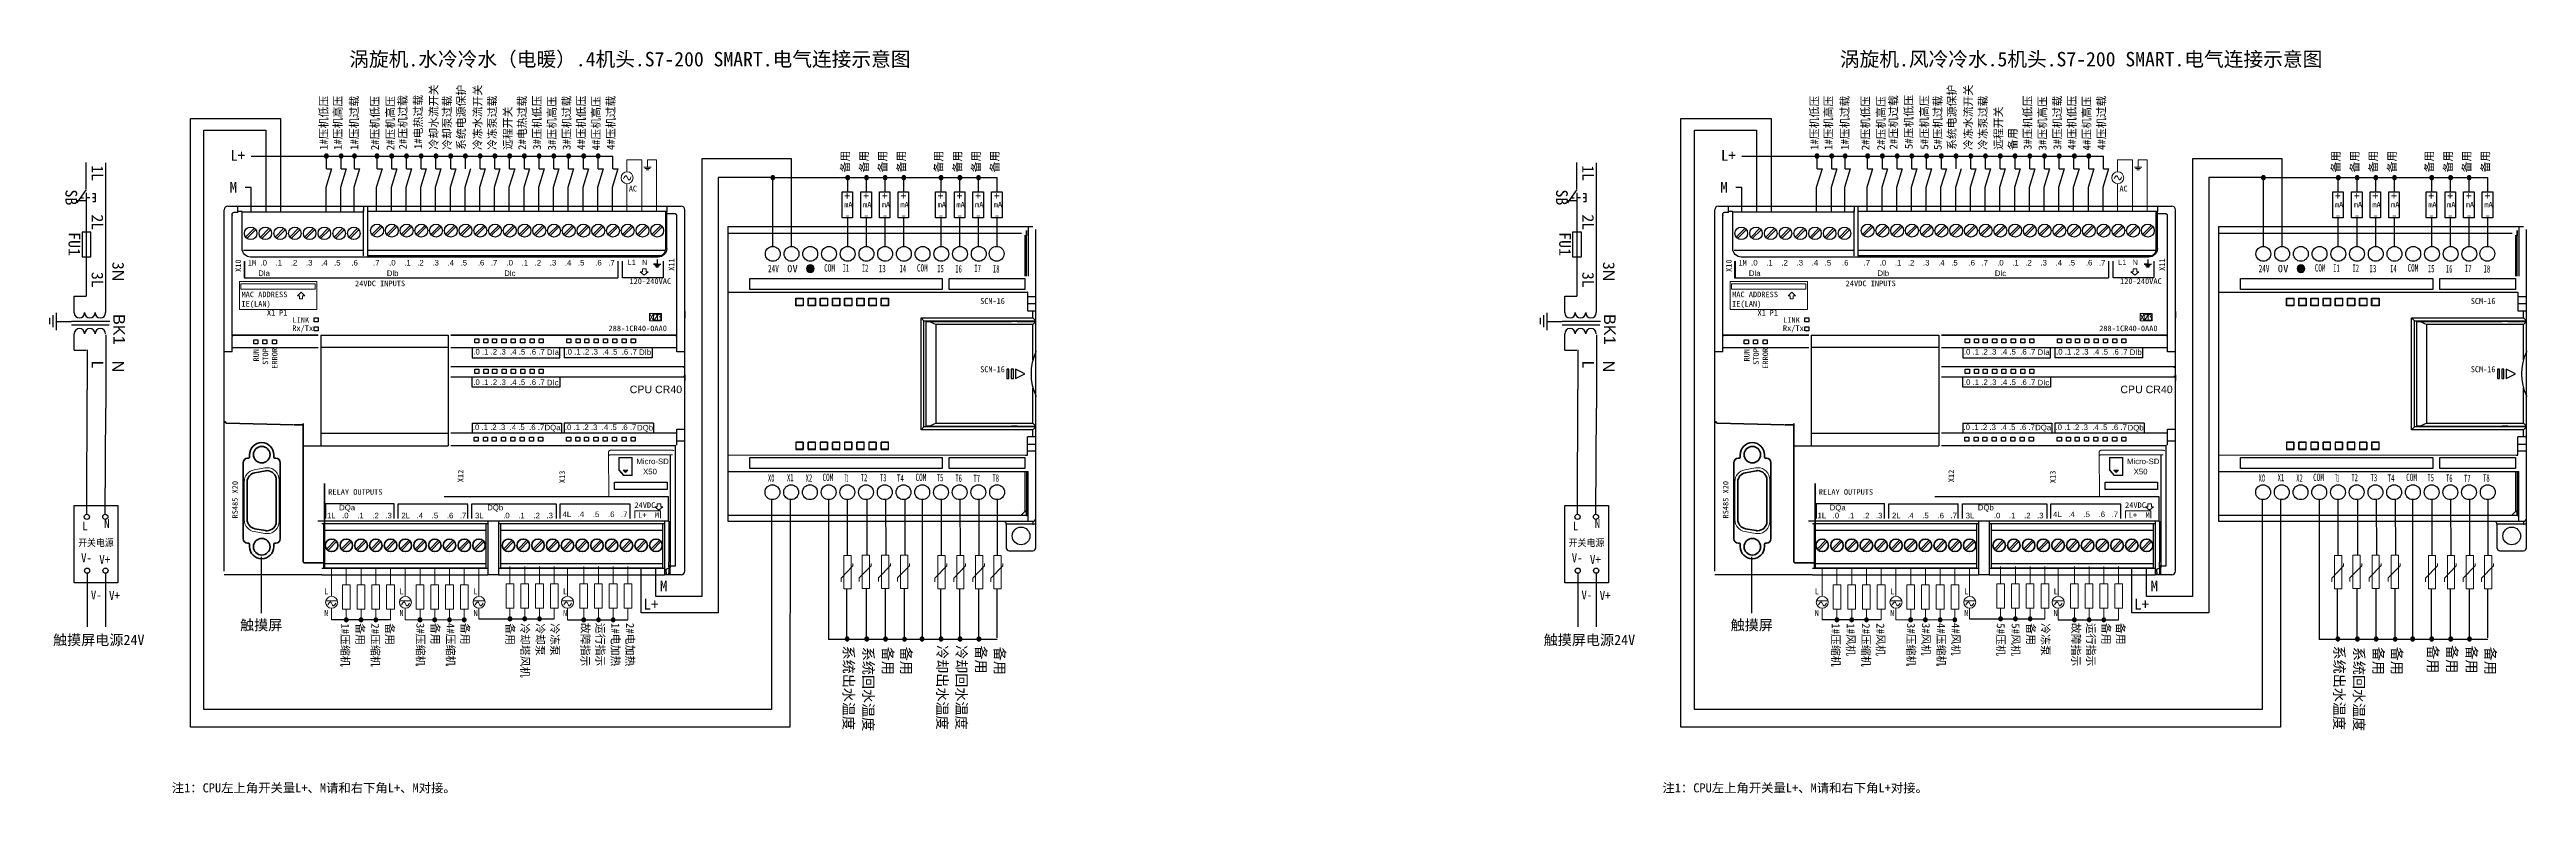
# Model space of a CAD drawing. Extents: x 430 to 1102, y 359 to 561.
import ezdxf
from ezdxf.enums import TextEntityAlignment as Align

# ---------------------------------------------------------------- set-up
doc = ezdxf.new("R2010")
doc.units = 0
doc.header["$LTSCALE"] = 47.498
doc.header["$MEASUREMENT"] = 0
doc.layers.get('0').update_dxf_attribs({"linetype": 'CONTINUOUS'})
for name, color, linetype in [('102_P_AXES', 7, 'CONTINUOUS'), ('105_CURVES', 7, 'CONTINUOUS'), ('107_ROUNDS', 7, 'CONTINUOUS'), ('110_CUTS', 7, 'CONTINUOUS'), ('202_DETAIL_ITEMS', 7, 'CONTINUOUS'), ('FLAECHE_1_1', 7, 'CONTINUOUS'), ('FLAECHE_1_6', 7, 'CONTINUOUS'), ('FLAECHE_1_7', 7, 'CONTINUOUS'), ('FLAECHE_1_8', 7, 'CONTINUOUS'), ('Layer 1', 7, 'CONTINUOUS'), ('Wiring and comments', 7, 'CONTINUOUS')]:
    doc.layers.add(name, color=color, linetype=linetype)
doc.layers.add('控制线', color=7, linetype='CONTINUOUS', lineweight=25)
doc.layers.add('文本', color=7, linetype='CONTINUOUS', lineweight=25)
doc.styles.add('宋体', font='simhei.ttf', dxfattribs={"width": 0.9})

msp = doc.modelspace()

# ---------------------------------------------------------------- texts
at = {"color": 7, "linetype": 'ByBlock'}
for s, width, p, p2 in [('24V', 0.4875, (624.8, 500.34), (627.73, 500.34)), ('0V', 0.797727, (629.96, 500.34), (632.88, 500.34)), ('COM', 0.548437, (640.02, 500.52), (642.94, 500.52)), ('I1', 0.890625, (645.01, 500.49), (646.8, 500.49)), ('I2', 0.667969, (650.25, 500.45), (652.03, 500.45)), ('I3', 0.714844, (654.84, 500.33), (656.74, 500.33)), ('I4', 0.667969, (660.48, 500.33), (662.26, 500.33)), ('COM', 0.548437, (665.2, 500.52), (668.12, 500.52)), ('I5', 0.667969, (670.7, 500.33), (672.48, 500.33)), ('I6', 0.667969, (675.59, 500.24), (677.38, 500.24)), ('I7', 0.667969, (680.77, 500.36), (682.55, 500.36)), ('I8', 0.667969, (685.82, 500.24), (687.6, 500.24)), ('24V', 0.4875, (1029.22, 500.34), (1032.14, 500.34)), ('0V', 0.797727, (1034.37, 500.34), (1037.3, 500.34)), ('COM', 0.548437, (1044.43, 500.52), (1047.36, 500.52)), ('I1', 0.890625, (1049.43, 500.49), (1051.21, 500.49)), ('I2', 0.667969, (1054.67, 500.45), (1056.45, 500.45)), ('I3', 0.714844, (1059.25, 500.33), (1061.16, 500.33)), ('I4', 0.667969, (1064.89, 500.33), (1066.67, 500.33)), ('COM', 0.548437, (1069.61, 500.52), (1072.54, 500.52)), ('I5', 0.667969, (1075.12, 500.33), (1076.9, 500.33)), ('I6', 0.667969, (1080.01, 500.24), (1081.79, 500.24)), ('I7', 0.667969, (1085.18, 500.36), (1086.96, 500.36)), ('I8', 0.667969, (1090.24, 500.24), (1092.02, 500.24)), ('X0', 0.59375, (624.77, 443.51), (626.55, 443.51)), ('X1', 0.667969, (629.94, 443.62), (631.72, 443.62)), ('X2', 0.534375, (635, 443.51), (636.78, 443.51)), ('COM', 0.548437, (639.57, 443.68), (642.49, 443.68)), ('T1', 0.386719, (645.55, 443.5), (646.58, 443.5)), ('T2', 0.534375, (649.93, 443.62), (651.72, 443.62)), ('T3', 0.534375, (655.17, 443.58), (656.95, 443.58)), ('T4', 0.571875, (659.76, 443.46), (661.66, 443.46)), ('COM', 0.548437, (664.81, 443.68), (667.73, 443.68)), ('T5', 0.534375, (670.57, 443.58), (672.35, 443.58)), ('T6', 0.534375, (675.62, 443.46), (677.4, 443.46)), ('T7', 0.534375, (680.52, 443.37), (682.3, 443.37)), ('T8', 0.534375, (685.69, 443.49), (687.47, 443.49)), ('X0', 0.59375, (1029.19, 443.51), (1030.97, 443.51)), ('X1', 0.667969, (1034.36, 443.62), (1036.14, 443.62)), ('X2', 0.534375, (1039.41, 443.51), (1041.19, 443.51)), ('COM', 0.548437, (1043.98, 443.68), (1046.91, 443.68)), ('T1', 0.386719, (1049.97, 443.5), (1051, 443.5)), ('T2', 0.534375, (1054.35, 443.62), (1056.13, 443.62)), ('T3', 0.534375, (1059.59, 443.58), (1061.37, 443.58)), ('T4', 0.571875, (1064.17, 443.46), (1066.08, 443.46)), ('COM', 0.548437, (1069.22, 443.68), (1072.15, 443.68)), ('T5', 0.534375, (1074.98, 443.58), (1076.77, 443.58)), ('T6', 0.534375, (1080.04, 443.46), (1081.82, 443.46)), ('T7', 0.534375, (1084.93, 443.37), (1086.71, 443.37)), ('T8', 0.534375, (1090.1, 443.49), (1091.88, 443.49))]:
    msp.add_text(s, height=2, dxfattribs=dict(at, width=width)).set_placement(p, p2, align=Align.FIT)
at = {"char_height": 3.92, "width": 182.2118, "attachment_point": 1}
for s, insert in [('{\\fSimSun|b0|i0|c134|p2;涡旋机.水冷冷水（电暖）.4机头.S7-200 SMART.电气连接示意图}', (511.18, 560.13)), ('{\\fSimSun|b0|i0|c134|p2;涡旋机.风冷冷水.5机头.S7-200 SMART.电气连接示意图}', (915.59, 560.13))]:
    msp.add_mtext(s, dxfattribs=dict(at, insert=insert))
at = {"layer": 'Wiring and comments', "color": 7, "lineweight": 15, "char_height": 1.6, "width": 8.5529, "attachment_point": 2}
for insert in [(588.14, 523.85), (992.55, 523.85)]:
    msp.add_mtext('AC', dxfattribs=dict(at, insert=insert))
at = {"layer": '控制线', "color": 7, "linetype": 'Continuous', "lineweight": 25, "char_height": 3.159, "attachment_point": 1, "rotation": 270}
for s, insert in [('{\\fSimHei|b0|i0|c134|p34;1L}', (444.45, 529.39)), ('{\\fSimHei|b0|i0|c134|p34;1L}', (848.87, 529.39)), ('\\fSimHei|b0|i0|p34;SB', (437.35, 522.8)), ('\\fSimHei|b0|i0|p34;SB', (841.76, 522.8)), ('\\fSimHei|b0|i0|p34;FU1', (438.19, 511.21)), ('{\\fSimHei|b0|i0|c134|p34;2L}', (444.45, 516.03)), ('\\fSimHei|b0|i0|p34;FU1', (842.61, 511.21)), ('{\\fSimHei|b0|i0|c134|p34;2L}', (848.87, 516.03)), ('{\\fSimHei|b0|i0|c134|p34;3L}', (444.45, 500.44)), ('{\\fSimHei|b0|i0|c134|p34;3\\fArial|b0|i0|c0|p32;N}', (450.09, 503.17)), ('{\\fSimHei|b0|i0|c134|p34;3L}', (848.87, 500.44)), ('{\\fSimHei|b0|i0|c134|p34;3\\fArial|b0|i0|c0|p32;N}', (854.5, 503.17)), ('{\\fSimHei|b0|i0|c134|p34;L}', (444.45, 476.37)), ('{\\fArial|b0|i0|c0|p32;N}', (450.09, 476.37)), ('{\\fSimHei|b0|i0|c134|p34;L}', (848.87, 476.37)), ('{\\fArial|b0|i0|c0|p32;N}', (854.5, 476.37))]:
    msp.add_mtext(s, dxfattribs=dict(at, insert=insert))
at = {"layer": '控制线', "linetype": 'Continuous', "lineweight": 25, "char_height": 3.159, "attachment_point": 1, "rotation": 270}
for insert in [(450.33, 489), (854.74, 489)]:
    msp.add_mtext('{\\fArial|b0|i0|c0|p32;BK1}', dxfattribs=dict(at, insert=insert))
at = {"layer": '文本', "linetype": 'Continuous', "lineweight": 25}
for s, insert, char_height, attachment_point, rotation in [('{\\fSimHei|b0|i0|c134|p34;冷却水流开关}', (533.03, 533.63), 2.1609, 1, 90), ('{\\fSimHei|b0|i0|c134|p34;冷冻水流开关}', (544.93, 533.53), 2.1609, 1, 90), ('{\\fSimHei|b0|i0|c134|p34;冷冻水流开关}', (949.34, 533.53), 2.1609, 1, 90), ('{\\fSimHei|b0|i0|c134|p34;1#压机低压}', (503.17, 533.51), 2.1609, 1, 90), ('{\\fSimHei|b0|i0|c134|p34;1#压机高压}', (506.99, 533.51), 2.1609, 1, 90), ('{\\fSimHei|b0|i0|c134|p34;1#压机过载}', (511.44, 533.51), 2.1609, 1, 90), ('{\\fSimHei|b0|i0|c134|p34;2#压机低压}', (517.05, 533.44), 2.1609, 1, 90), ('{\\fSimHei|b0|i0|c134|p34;2#压机高压}', (521.26, 533.44), 2.1609, 1, 90), ('{\\fSimHei|b0|i0|c134|p34;2#压机过载}', (524.64, 533.64), 2.1609, 1, 90), ('{\\fSimHei|b0|i0|c134|p34;1#电热过载}', (528.78, 533.74), 2.1609, 1, 90), ('{\\fSimHei|b0|i0|c134|p34;冷却泵过载}', (536.66, 533.53), 2.1609, 1, 90), ('{\\fSimHei|b0|i0|c134|p34;系统电源保护}', (540.47, 533.53), 2.1609, 1, 90), ('{\\fSimHei|b0|i0|c134|p34;冷冻泵过载}', (548.9, 533.53), 2.1609, 1, 90), ('{\\fSimHei|b0|i0|c134|p34;远程开关}', (553.12, 533.53), 2.1609, 1, 90), ('{\\fSimHei|b0|i0|c134|p34;2#电热过载}', (557.01, 533.52), 2.1609, 1, 90), ('{\\fSimHei|b0|i0|c134|p34;3#压机低压}', (561.03, 533.54), 2.1609, 1, 90), ('{\\fSimHei|b0|i0|c134|p34;3#压机高压}', (565.07, 533.4), 2.1609, 1, 90), ('{\\fSimHei|b0|i0|c134|p34;3#压机过载}', (569.08, 533.52), 2.1609, 1, 90), ('{\\fSimHei|b0|i0|c134|p34;4#压机低压}', (573.02, 533.54), 2.1609, 1, 90), ('{\\fSimHei|b0|i0|c134|p34;4#压机高压}', (577.05, 533.4), 2.1609, 1, 90), ('{\\fSimHei|b0|i0|c134|p34;4#压机过载}', (581.07, 533.52), 2.1609, 1, 90), ('{\\fSimHei|b0|i0|c134|p34;1#压机低压}', (907.59, 533.51), 2.1609, 1, 90), ('{\\fSimHei|b0|i0|c134|p34;1#压机高压}', (911.41, 533.51), 2.1609, 1, 90), ('{\\fSimHei|b0|i0|c134|p34;1#压机过载}', (915.86, 533.51), 2.1609, 1, 90), ('{\\fSimHei|b0|i0|c134|p34;2#压机低压}', (921.46, 533.44), 2.1609, 1, 90), ('{\\fSimHei|b0|i0|c134|p34;2#压机高压}', (925.68, 533.44), 2.1609, 1, 90), ('{\\fSimHei|b0|i0|c134|p34;2#压机过载}', (929.05, 533.64), 2.1609, 1, 90), ('{\\fSimHei|b0|i0|c134|p34;5#压机低压}', (933.2, 533.74), 2.1609, 1, 90), ('{\\fSimHei|b0|i0|c134|p34;5#压机高压}', (937.44, 533.63), 2.1609, 1, 90), ('{\\fSimHei|b0|i0|c134|p34;5#压机过载}', (941.07, 533.53), 2.1609, 1, 90), ('{\\fSimHei|b0|i0|c134|p34;系统电源保护}', (944.89, 533.53), 2.1609, 1, 90), ('{\\fSimHei|b0|i0|c134|p34;冷冻泵过载}', (953.32, 533.53), 2.1609, 1, 90), ('{\\fSimHei|b0|i0|c134|p34;远程开关}', (957.53, 533.53), 2.1609, 1, 90), ('{\\fSimHei|b0|i0|c134|p34;3#压机低压}', (965.45, 533.54), 2.1609, 1, 90), ('{\\fSimHei|b0|i0|c134|p34;3#压机高压}', (969.48, 533.4), 2.1609, 1, 90), ('{\\fSimHei|b0|i0|c134|p34;3#压机过载}', (973.5, 533.52), 2.1609, 1, 90), ('{\\fSimHei|b0|i0|c134|p34;4#压机低压}', (977.43, 533.54), 2.1609, 1, 90), ('{\\fSimHei|b0|i0|c134|p34;4#压机高压}', (981.47, 533.4), 2.1609, 1, 90), ('{\\fSimHei|b0|i0|c134|p34;4#压机过载}', (985.48, 533.52), 2.1609, 1, 90), ('{\\fSimHei|b0|i0|c134|p34;备用}', (961.42, 533.52), 2.1609, 1, 90), ('{\\fSimHei|b0|i0|c134|p34;备用}', (644.65, 527.42), 2.1609, 1, 90), ('{\\fSimHei|b0|i0|c134|p34;备用}', (649.77, 527.42), 2.1609, 1, 90), ('{\\fSimHei|b0|i0|c134|p34;备用}', (654.82, 527.42), 2.1609, 1, 90), ('{\\fSimHei|b0|i0|c134|p34;备用}', (659.89, 527.42), 2.1609, 1, 90), ('{\\fSimHei|b0|i0|c134|p34;备用}', (669.98, 527.42), 2.1609, 1, 90), ('{\\fSimHei|b0|i0|c134|p34;备用}', (675.11, 527.42), 2.1609, 1, 90), ('{\\fSimHei|b0|i0|c134|p34;备用}', (680.15, 527.42), 2.1609, 1, 90), ('{\\fSimHei|b0|i0|c134|p34;备用}', (685.22, 527.42), 2.1609, 1, 90), ('{\\fSimHei|b0|i0|c134|p34;备用}', (1049.06, 527.42), 2.1609, 1, 90), ('{\\fSimHei|b0|i0|c134|p34;备用}', (1054.19, 527.42), 2.1609, 1, 90), ('{\\fSimHei|b0|i0|c134|p34;备用}', (1059.23, 527.42), 2.1609, 1, 90), ('{\\fSimHei|b0|i0|c134|p34;备用}', (1064.3, 527.42), 2.1609, 1, 90), ('{\\fSimHei|b0|i0|c134|p34;备用}', (1074.4, 527.42), 2.1609, 1, 90), ('{\\fSimHei|b0|i0|c134|p34;备用}', (1079.52, 527.42), 2.1609, 1, 90), ('{\\fSimHei|b0|i0|c134|p34;备用}', (1084.57, 527.42), 2.1609, 1, 90), ('{\\fSimHei|b0|i0|c134|p34;备用}', (1089.64, 527.42), 2.1609, 1, 90), ('{\\fSimHei|b0|i0|c134|p34;X10}', (481.83, 500.43), 1.5126, 7, 90), ('{\\fSimHei|b0|i0|c134|p34;X11}', (599.34, 500.72), 1.5126, 7, 90), ('{\\fSimHei|b0|i0|c134|p34;X10}', (886.24, 500.43), 1.5126, 7, 90), ('{\\fSimHei|b0|i0|c134|p34;X11}', (1003.76, 500.72), 1.5126, 7, 90), ('{\\fSimHei|b0|i0|c134|p34;RUN}', (486.68, 476.11), 1.5126, 7, 90), ('{\\fSimHei|b0|i0|c134|p34;STOP}', (489.22, 475.2), 1.5126, 7, 90), ('{\\fSimHei|b0|i0|c134|p34;ERROR}', (491.73, 474.14), 1.5126, 7, 90), ('{\\fSimHei|b0|i0|c134|p34;RUN}', (891.1, 476.11), 1.5126, 7, 90), ('{\\fSimHei|b0|i0|c134|p34;STOP}', (893.63, 475.2), 1.5126, 7, 90), ('{\\fSimHei|b0|i0|c134|p34;ERROR}', (896.15, 474.14), 1.5126, 7, 90), ('{\\fSimHei|b0|i0|c134|p34;X12}', (542.15, 443.35), 1.5126, 7, 90), ('{\\fSimHei|b0|i0|c134|p34;X13}', (569.71, 443.11), 1.5126, 7, 90), ('{\\fSimHei|b0|i0|c134|p34;X12}', (946.56, 443.35), 1.5126, 7, 90), ('{\\fSimHei|b0|i0|c134|p34;X13}', (974.13, 443.11), 1.5126, 7, 90), ('{\\fSimHei|b0|i0|c134|p34;RS485 X20}', (479.43, 433.51), 1.5126, 1, 90), ('{\\fSimHei|b0|i0|c134|p34;RS485 X20}', (883.84, 433.51), 1.5126, 1, 90), ('\\A1;{\\fSimHei|b0|i0|c134|p34;1#压缩机}', (511.15, 405.08), 2.1609, 1, 270), ('{\\fSimHei|b0|i0|c134|p34;备用}', (515.19, 405.08), 2.1609, 1, 270), ('\\A1;{\\fSimHei|b0|i0|c134|p34;2#压缩机}', (519.32, 405.08), 2.1609, 1, 270), ('{\\fSimHei|b0|i0|c134|p34;备用}', (523.27, 405.08), 2.1609, 1, 270), ('\\A1;{\\fSimHei|b0|i0|c134|p34;3#\\A0;压缩机}', (531.56, 405.17), 2.1609, 1, 270), ('{\\fSimHei|b0|i0|c134|p34;备用}', (535.6, 405.17), 2.1609, 1, 270), ('\\A1;{\\fSimHei|b0|i0|c134|p34;4#\\A0;压缩机}', (539.74, 405.17), 2.1609, 1, 270), ('{\\fSimHei|b0|i0|c134|p34;备用}', (543.69, 405.17), 2.1609, 1, 270), ('\\A1;{\\fSimHei|b0|i0|c134|p34;备用}', (555.9, 405.08), 2.1609, 1, 270), ('\\A1;{\\fSimHei|b0|i0|c134|p34;冷却塔风机}', (559.94, 405.08), 2.1609, 1, 270), ('\\A1;{\\fSimHei|b0|i0|c134|p34;冷却泵}', (564.07, 405.08), 2.1609, 1, 270), ('\\A1;{\\fSimHei|b0|i0|c134|p34;冷冻泵}', (568.02, 405.08), 2.1609, 1, 270), ('\\A1;{\\fSimHei|b0|i0|c134|p34;故障指示}', (576.31, 405.17), 2.1609, 1, 270), ('\\A1;{\\fSimHei|b0|i0|c134|p34;运行指示}', (580.35, 405.17), 2.1609, 1, 270), ('\\A1;{\\fSimHei|b0|i0|c134|p34;1#电加热}', (584.49, 405.17), 2.1609, 1, 270), ('\\A1;{\\fSimHei|b0|i0|c134|p34;2#电加热}', (588.44, 405.17), 2.1609, 1, 270), ('\\A1;{\\fSimHei|b0|i0|c134|p34;1#压缩机}', (915.56, 405.08), 2.1609, 1, 270), ('\\A1;{\\fSimHei|b0|i0|c134|p34;1#风机}', (919.61, 405.08), 2.1609, 1, 270), ('\\A1;{\\fSimHei|b0|i0|c134|p34;2#压缩机}', (923.74, 405.08), 2.1609, 1, 270), ('\\A1;{\\fSimHei|b0|i0|c134|p34;2#\\A0;风机}', (927.69, 405.08), 2.1609, 1, 270), ('\\A1;{\\fSimHei|b0|i0|c134|p34;3#\\A0;压缩机}', (935.98, 405.17), 2.1609, 1, 270), ('\\A1;{\\fSimHei|b0|i0|c134|p34;3#\\A0;风机}', (940.02, 405.17), 2.1609, 1, 270), ('\\A1;{\\fSimHei|b0|i0|c134|p34;4#\\A0;压缩机}', (944.15, 405.17), 2.1609, 1, 270), ('\\A1;{\\fSimHei|b0|i0|c134|p34;4#风机}', (948.1, 405.17), 2.1609, 1, 270), ('\\A1;{\\fSimHei|b0|i0|c134|p34;5#压机}', (960.32, 405.08), 2.1609, 1, 270), ('\\A1;{\\fSimHei|b0|i0|c134|p34;5#风机}', (964.36, 405.08), 2.1609, 1, 270), ('\\A1;{\\fSimHei|b0|i0|c134|p34;备用}', (968.49, 405.08), 2.1609, 1, 270), ('\\A1;{\\fSimHei|b0|i0|c134|p34;冷冻泵}', (972.44, 405.08), 2.1609, 1, 270), ('\\A1;{\\fSimHei|b0|i0|c134|p34;故障指示}', (980.73, 405.17), 2.1609, 1, 270), ('\\A1;{\\fSimHei|b0|i0|c134|p34;运行指示}', (984.77, 405.17), 2.1609, 1, 270), ('\\A1;{\\fSimHei|b0|i0|c134|p34;备用}', (988.9, 405.17), 2.1609, 1, 270), ('\\A1;{\\fSimHei|b0|i0|c134|p34;备用}', (992.85, 405.17), 2.1609, 1, 270), ('{\\fSimHei|b0|i0|c134|p34;系统出水温度}', (648.07, 399.02), 2.8, 1, 270), ('{\\fSimHei|b0|i0|c134|p34;系统回水温度}', (653.41, 398.69), 2.8, 1, 270), ('{\\fSimHei|b0|i0|c134|p34;备用}', (658.71, 398.69), 2.8, 1, 270), ('{\\fSimHei|b0|i0|c134|p34;备用}', (663.69, 398.69), 2.8, 1, 270), ('{\\fSimHei|b0|i0|c134|p34;冷却出水温度}', (673.49, 399.13), 2.8, 1, 270), ('{\\fSimHei|b0|i0|c134|p34;冷却回水温度}', (678.68, 399.13), 2.8, 1, 270), ('{\\fSimHei|b0|i0|c134|p34;备用}', (684, 399.05), 2.8, 1, 270), ('{\\fSimHei|b0|i0|c134|p34;备用}', (689.07, 398.69), 2.8, 1, 270), ('{\\fSimHei|b0|i0|c134|p34;系统出水温度}', (1052.49, 399.02), 2.8, 1, 270), ('{\\fSimHei|b0|i0|c134|p34;系统回水温度}', (1057.83, 398.69), 2.8, 1, 270), ('{\\fSimHei|b0|i0|c134|p34;备用}', (1063.12, 398.69), 2.8, 1, 270), ('{\\fSimHei|b0|i0|c134|p34;备用}', (1068.11, 398.69), 2.8, 1, 270), ('{\\fSimHei|b0|i0|c134|p34;备用}', (1077.9, 399.13), 2.8, 1, 270), ('{\\fSimHei|b0|i0|c134|p34;备用}', (1083.1, 399.13), 2.8, 1, 270), ('{\\fSimHei|b0|i0|c134|p34;备用}', (1088.42, 399.05), 2.8, 1, 270), ('{\\fSimHei|b0|i0|c134|p34;备用}', (1093.49, 398.69), 2.8, 1, 270)]:
    msp.add_mtext(s, dxfattribs=dict(at, insert=insert, char_height=char_height, attachment_point=attachment_point, rotation=rotation))
at = {"layer": '文本', "linetype": 'Continuous', "lineweight": 25, "attachment_point": 1}
for s, insert, char_height in [('{\\fSimHei|b0|i0|c134|p34;L+}', (478.93, 533.53), 2.9484), ('{\\fSimHei|b0|i0|c134|p34;L+}', (883.35, 533.53), 2.9484), ('{\\fSimHei|b0|i0|c134|p34;M}', (478.74, 524.87), 2.9484), ('{\\fSimHei|b0|i0|c134|p34;M}', (883.16, 524.87), 2.9484), ('{\\fSimHei|b0|i0|c134|p34;mA}', (645.47, 519.41), 1.44), ('{\\fSimHei|b0|i0|c134|p34;+}', (645.52, 522.18), 2.24), ('{\\fSimHei|b0|i0|c134|p34;mA}', (650.6, 519.41), 1.44), ('{\\fSimHei|b0|i0|c134|p34;+}', (650.64, 522.18), 2.24), ('{\\fSimHei|b0|i0|c134|p34;mA}', (655.64, 519.41), 1.44), ('{\\fSimHei|b0|i0|c134|p34;+}', (655.69, 522.18), 2.24), ('{\\fSimHei|b0|i0|c134|p34;mA}', (660.71, 519.41), 1.44), ('{\\fSimHei|b0|i0|c134|p34;+}', (660.76, 522.18), 2.24), ('{\\fSimHei|b0|i0|c134|p34;mA}', (670.81, 519.41), 1.44), ('{\\fSimHei|b0|i0|c134|p34;+}', (670.85, 522.18), 2.24), ('{\\fSimHei|b0|i0|c134|p34;mA}', (675.93, 519.41), 1.44), ('{\\fSimHei|b0|i0|c134|p34;+}', (675.98, 522.18), 2.24), ('{\\fSimHei|b0|i0|c134|p34;mA}', (680.97, 519.41), 1.44), ('{\\fSimHei|b0|i0|c134|p34;+}', (681.02, 522.18), 2.24), ('{\\fSimHei|b0|i0|c134|p34;mA}', (686.04, 519.41), 1.44), ('{\\fSimHei|b0|i0|c134|p34;+}', (686.09, 522.18), 2.24), ('{\\fSimHei|b0|i0|c134|p34;mA}', (1049.89, 519.41), 1.44), ('{\\fSimHei|b0|i0|c134|p34;+}', (1049.93, 522.18), 2.24), ('{\\fSimHei|b0|i0|c134|p34;mA}', (1055.01, 519.41), 1.44), ('{\\fSimHei|b0|i0|c134|p34;+}', (1055.06, 522.18), 2.24), ('{\\fSimHei|b0|i0|c134|p34;mA}', (1060.06, 519.41), 1.44), ('{\\fSimHei|b0|i0|c134|p34;+}', (1060.1, 522.18), 2.24), ('{\\fSimHei|b0|i0|c134|p34;mA}', (1065.13, 519.41), 1.44), ('{\\fSimHei|b0|i0|c134|p34;+}', (1065.17, 522.18), 2.24), ('{\\fSimHei|b0|i0|c134|p34;mA}', (1075.22, 519.41), 1.44), ('{\\fSimHei|b0|i0|c134|p34;+}', (1075.27, 522.18), 2.24), ('{\\fSimHei|b0|i0|c134|p34;mA}', (1080.35, 519.41), 1.44), ('{\\fSimHei|b0|i0|c134|p34;+}', (1080.39, 522.18), 2.24), ('{\\fSimHei|b0|i0|c134|p34;mA}', (1085.39, 519.41), 1.44), ('{\\fSimHei|b0|i0|c134|p34;+}', (1085.44, 522.18), 2.24), ('{\\fSimHei|b0|i0|c134|p34;mA}', (1090.46, 519.41), 1.44), ('{\\fSimHei|b0|i0|c134|p34;+}', (1090.51, 522.18), 2.24), ('{\\fSimHei|b0|i0|c134|p34;-}', (645.58, 516.99), 2.24), ('{\\fSimHei|b0|i0|c134|p34;-}', (650.71, 516.99), 2.24), ('{\\fSimHei|b0|i0|c134|p34;-}', (655.75, 516.99), 2.24), ('{\\fSimHei|b0|i0|c134|p34;-}', (660.82, 516.99), 2.24), ('{\\fSimHei|b0|i0|c134|p34;-}', (670.92, 516.99), 2.24), ('{\\fSimHei|b0|i0|c134|p34;-}', (676.04, 516.99), 2.24), ('{\\fSimHei|b0|i0|c134|p34;-}', (681.08, 516.99), 2.24), ('{\\fSimHei|b0|i0|c134|p34;-}', (686.15, 516.99), 2.24), ('{\\fSimHei|b0|i0|c134|p34;-}', (1050, 516.99), 2.24), ('{\\fSimHei|b0|i0|c134|p34;-}', (1055.12, 516.99), 2.24), ('{\\fSimHei|b0|i0|c134|p34;-}', (1060.17, 516.99), 2.24), ('{\\fSimHei|b0|i0|c134|p34;-}', (1065.24, 516.99), 2.24), ('{\\fSimHei|b0|i0|c134|p34;-}', (1075.33, 516.99), 2.24), ('{\\fSimHei|b0|i0|c134|p34;-}', (1080.46, 516.99), 2.24), ('{\\fSimHei|b0|i0|c134|p34;-}', (1085.5, 516.99), 2.24), ('{\\fSimHei|b0|i0|c134|p34;-}', (1090.57, 516.99), 2.24), ('{\\fSimHei|b0|i0|c134|p34;1M}', (483.67, 503.64), 1.5126), ('{\\f@Arial Unicode MS|b0|i0|c134|p34;Dla}', (486.48, 500.82), 1.5126), ('{\\f@Arial Unicode MS|b0|i0|c134|p34;.0    .1    .2    .3    .4   .5     .6       .7}', (487.1, 503.68), 1.5126), ('{\\fSimHei|b0|i0|c134|p34;24VDC INPUTS}', (512.75, 498.07), 1.5126), ('{\\f@Arial Unicode MS|b0|i0|c134|p34;Dlb}', (521.38, 500.82), 1.5126), ('{\\f@Arial Unicode MS|b0|i0|c134|p34;.0    .1   .2    .3    .4   .5     .6   .7}', (521.99, 503.68), 1.5126), ('{\\f@Arial Unicode MS|b0|i0|c134|p34;Dlc}', (553.23, 500.82), 1.5126), ('{\\f@Arial Unicode MS|b0|i0|c134|p34;.0    .1   .2    .3    .4   .5     .6   .7}', (553.84, 503.68), 1.5126), ('{\\f@Arial Unicode MS|b0|i0|c134|p34;L1   N}', (586.69, 503.73), 1.44), ('{\\fSimHei|b0|i0|c134|p34;120-240VAC}', (587.19, 498.68), 1.5126), ('{\\fSimHei|b0|i0|c134|p34;1M}', (888.09, 503.64), 1.5126), ('{\\f@Arial Unicode MS|b0|i0|c134|p34;Dla}', (890.9, 500.82), 1.5126), ('{\\f@Arial Unicode MS|b0|i0|c134|p34;.0    .1    .2    .3    .4   .5     .6       .7}', (891.51, 503.68), 1.5126), ('{\\fSimHei|b0|i0|c134|p34;24VDC INPUTS}', (917.17, 498.07), 1.5126), ('{\\f@Arial Unicode MS|b0|i0|c134|p34;Dlb}', (925.79, 500.82), 1.5126), ('{\\f@Arial Unicode MS|b0|i0|c134|p34;.0    .1   .2    .3    .4   .5     .6   .7}', (926.41, 503.68), 1.5126), ('{\\f@Arial Unicode MS|b0|i0|c134|p34;Dlc}', (957.64, 500.82), 1.5126), ('{\\f@Arial Unicode MS|b0|i0|c134|p34;.0    .1   .2    .3    .4   .5     .6   .7}', (958.26, 503.68), 1.5126), ('{\\f@Arial Unicode MS|b0|i0|c134|p34;L1   N}', (991.1, 503.73), 1.44), ('{\\fSimHei|b0|i0|c134|p34;120-240VAC}', (991.6, 498.68), 1.5126), ('{\\fSimHei|b0|i0|c134|p34;MAC ADDRESS}', (481.94, 495.08), 1.5126), ('{\\fSimHei|b0|i0|c134|p34;IE(LAN)}', (481.94, 492.51), 1.5126), ('{\\fSimHei|b0|i0|c134|p34;SCM-16}', (682.36, 493.34), 1.638), ('{\\fSimHei|b0|i0|c134|p34;MAC ADDRESS}', (886.36, 495.08), 1.5126), ('{\\fSimHei|b0|i0|c134|p34;IE(LAN)}', (886.36, 492.51), 1.5126), ('{\\fSimHei|b0|i0|c134|p34;SCM-16}', (1086.77, 493.34), 1.638), ('{\\fSimHei|b0|i0|c134|p34;X1}', (488.84, 490.11), 1.5126), ('{\\fSimHei|b0|i0|c134|p34;P1}', (492.11, 490.11), 1.5126), ('{\\fSimHei|b0|i0|c134|p34;Rx/Tx}', (495.72, 485.93), 1.5126), ('{\\fSimHei|b0|i0|c134|p34;LINK}', (495.78, 488.13), 1.5126), ('{\\fSimHei|b0|i0|c134|p34;288-1CR40-0AA0}', (581.52, 485.86), 1.5126), ('{\\fSimHei|b0|i0|c134|p34;X1}', (893.25, 490.11), 1.5126), ('{\\fSimHei|b0|i0|c134|p34;P1}', (896.52, 490.11), 1.5126), ('{\\fSimHei|b0|i0|c134|p34;Rx/Tx}', (900.14, 485.93), 1.5126), ('{\\fSimHei|b0|i0|c134|p34;LINK}', (900.2, 488.13), 1.5126), ('{\\fSimHei|b0|i0|c134|p34;288-1CR40-0AA0}', (985.94, 485.86), 1.5126), ('{\\f@Arial Unicode MS|b0|i0|c134|p34;.0 .1 .2 .3  .4 .5  .6 .7}', (544.84, 479.51), 1.5126), ('{\\f@Arial Unicode MS|b0|i0|c134|p34;DIa}', (564.8, 479.4), 1.5126), ('{\\f@Arial Unicode MS|b0|i0|c134|p34;.0 .1 .2 .3  .4 .5  .6 .7}', (569.84, 479.51), 1.5126), ('{\\f@Arial Unicode MS|b0|i0|c134|p34;DIb}', (589.8, 479.4), 1.5126), ('{\\f@Arial Unicode MS|b0|i0|c134|p34;.0 .1 .2 .3  .4 .5  .6 .7}', (949.25, 479.51), 1.5126), ('{\\f@Arial Unicode MS|b0|i0|c134|p34;DIa}', (969.22, 479.4), 1.5126), ('{\\f@Arial Unicode MS|b0|i0|c134|p34;.0 .1 .2 .3  .4 .5  .6 .7}', (974.25, 479.51), 1.5126), ('{\\f@Arial Unicode MS|b0|i0|c134|p34;DIb}', (994.22, 479.4), 1.5126), ('{\\f@Arial Unicode MS|b0|i0|c134|p34;.0 .1 .2 .3  .4 .5  .6 .7}', (544.84, 471.26), 1.5126), ('{\\f@Arial Unicode MS|b0|i0|c134|p34;DIc}', (564.81, 471.15), 1.5126), ('{\\fSimHei|b0|i0|c134|p34;SCM-16}', (682.36, 474.82), 1.638), ('{\\f@Arial Unicode MS|b0|i0|c134|p34;.0 .1 .2 .3  .4 .5  .6 .7}', (949.26, 471.26), 1.5126), ('{\\f@Arial Unicode MS|b0|i0|c134|p34;DIc}', (969.22, 471.15), 1.5126), ('{\\fSimHei|b0|i0|c134|p34;SCM-16}', (1086.77, 474.82), 1.638), ('{\\f@Arial Unicode MS|b0|i0|c134|p34;CPU CR40}', (587.27, 469.57), 2.0572), ('{\\f@Arial Unicode MS|b0|i0|c134|p34;CPU CR40}', (991.68, 469.57), 2.0572), ('{\\f@Arial Unicode MS|b0|i0|c134|p34;.0 .1 .2 .3  .4 .5  .6 .7}', (544.71, 459.03), 1.5126), ('{\\f@Arial Unicode MS|b0|i0|c134|p34;DQa}', (564.15, 458.98), 1.5126), ('{\\f@Arial Unicode MS|b0|i0|c134|p34;.0 .1 .2 .3  .4 .5  .6 .7}', (569.68, 459.03), 1.5126), ('{\\f@Arial Unicode MS|b0|i0|c134|p34;DQb}', (589.25, 458.91), 1.5126), ('{\\f@Arial Unicode MS|b0|i0|c134|p34;.0 .1 .2 .3  .4 .5  .6 .7}', (949.12, 459.03), 1.5126), ('{\\f@Arial Unicode MS|b0|i0|c134|p34;DQa}', (968.57, 458.98), 1.5126), ('{\\f@Arial Unicode MS|b0|i0|c134|p34;.0 .1 .2 .3  .4 .5  .6 .7}', (974.09, 459.03), 1.5126), ('{\\f@Arial Unicode MS|b0|i0|c134|p34;DQb}', (993.66, 458.91), 1.5126), ('{\\f@Arial Unicode MS|b0|i0|c134|p34;Micro-SD}', (589.07, 449.77), 1.5126), ('{\\f@Arial Unicode MS|b0|i0|c134|p34;X50}', (590.89, 447), 1.5126), ('{\\f@Arial Unicode MS|b0|i0|c134|p34;Micro-SD}', (993.49, 449.77), 1.5126), ('{\\f@Arial Unicode MS|b0|i0|c134|p34;X50}', (995.3, 447), 1.5126), ('{\\fSimHei|b0|i0|c134|p34;RELAY OUTPUTS}', (505.48, 441.46), 1.5126), ('{\\f@Arial Unicode MS|b0|i0|c134|p34;DQa}', (508.43, 437.23), 1.5126), ('{\\f@Arial Unicode MS|b0|i0|c134|p34;DQb}', (548.61, 437.23), 1.5126), ('{\\fSimHei|b0|i0|c134|p34;24VDC}', (588.55, 437.9), 1.5126), ('{\\fSimHei|b0|i0|c134|p34;RELAY OUTPUTS}', (909.89, 441.46), 1.5126), ('{\\f@Arial Unicode MS|b0|i0|c134|p34;DQa}', (912.84, 437.23), 1.5126), ('{\\f@Arial Unicode MS|b0|i0|c134|p34;DQb}', (953.02, 437.23), 1.5126), ('{\\fSimHei|b0|i0|c134|p34;24VDC}', (992.97, 437.9), 1.5126), ('{\\f@Arial Unicode MS|b0|i0|c134|p34;1L   .0    .1    .2   .3}', (505.12, 435.06), 1.5126), ('{\\f@Arial Unicode MS|b0|i0|c134|p34;2L   .4    .5    .6   .7}', (525.33, 435.06), 1.5126), ('{\\f@Arial Unicode MS|b0|i0|c134|p34;3L         .0    .1    .2   .3}', (545.3, 435.06), 1.5126), ('{\\f@Arial Unicode MS|b0|i0|c134|p34;4L   .4    .5    .6   .7}', (569.04, 435.4), 1.5126), ('{\\fSimHei|b0|i0|c134|p34;L+  M}', (589.55, 435.21), 1.5126), ('{\\f@Arial Unicode MS|b0|i0|c134|p34;1L   .0    .1    .2   .3}', (909.53, 435.06), 1.5126), ('{\\f@Arial Unicode MS|b0|i0|c134|p34;2L   .4    .5    .6   .7}', (929.74, 435.06), 1.5126), ('{\\f@Arial Unicode MS|b0|i0|c134|p34;3L         .0    .1    .2   .3}', (949.72, 435.06), 1.5126), ('{\\f@Arial Unicode MS|b0|i0|c134|p34;4L   .4    .5    .6   .7}', (973.45, 435.4), 1.5126), ('{\\fSimHei|b0|i0|c134|p34;L+  M}', (993.97, 435.21), 1.5126), ('{\\fSimHei|b0|i0|c134|p34;M}', (595.49, 416.66), 2.9484), ('{\\fSimHei|b0|i0|c134|p34;M}', (999.9, 416.66), 2.9484), ('{\\fSimHei|b0|i0|c134|p34;L}', (504.38, 414.59), 1.638), ('{\\fSimHei|b0|i0|c134|p34;L}', (524.82, 414.59), 1.638), ('{\\fSimHei|b0|i0|c134|p34;L}', (544.91, 414.59), 1.638), ('{\\fSimHei|b0|i0|c134|p34;L}', (569.17, 414.59), 1.638), ('{\\fSimHei|b0|i0|c134|p34;L+}', (591.05, 411.73), 2.9484), ('{\\fSimHei|b0|i0|c134|p34;L}', (908.79, 414.59), 1.638), ('{\\fSimHei|b0|i0|c134|p34;L}', (929.24, 414.59), 1.638), ('{\\fSimHei|b0|i0|c134|p34;L}', (949.32, 414.59), 1.638), ('{\\fSimHei|b0|i0|c134|p34;L}', (973.58, 414.59), 1.638), ('{\\fSimHei|b0|i0|c134|p34;L+}', (995.46, 411.73), 2.9484), ('{\\fSimHei|b0|i0|c134|p34;触摸屏}', (481.55, 405.98), 2.8), ('{\\fSimHei|b0|i0|c134|p34;N}', (504.38, 408.66), 1.638), ('{\\fSimHei|b0|i0|c134|p34;N}', (524.82, 408.66), 1.638), ('{\\fSimHei|b0|i0|c134|p34;N}', (544.91, 408.66), 1.638), ('{\\fSimHei|b0|i0|c134|p34;N}', (569.17, 408.66), 1.638), ('{\\fSimHei|b0|i0|c134|p34;触摸屏}', (885.96, 405.98), 2.8), ('{\\fSimHei|b0|i0|c134|p34;N}', (908.79, 408.66), 1.638), ('{\\fSimHei|b0|i0|c134|p34;N}', (929.24, 408.66), 1.638), ('{\\fSimHei|b0|i0|c134|p34;N}', (949.32, 408.66), 1.638), ('{\\fSimHei|b0|i0|c134|p34;N}', (973.58, 408.66), 1.638), ('{\\fSimHei|b0|i0|c134|p34;触摸屏电源24V}', (430.82, 401.95), 2.8), ('{\\fSimHei|b0|i0|c134|p34;触摸屏电源24V}', (835.24, 401.95), 2.8), ('{\\fSimHei|b0|i0|c134|p34;注1：CPU左上角开关量L+、M请和右下角L+、M对接。}', (463.03, 361.63), 2.457), ('{\\fSimHei|b0|i0|c134|p34;注1：CPU左上角开关量L+、M请和右下角L+对接。}', (867.45, 361.63), 2.457)]:
    msp.add_mtext(s, dxfattribs=dict(at, insert=insert, char_height=char_height))
at = {"layer": '文本', "linetype": 'Continuous', "lineweight": 25, "attachment_point": 1, "style": '宋体'}
for s, insert, char_height in [('\\fSimHei|b0|i0|p34;L', (438.75, 432.69), 2.4), ('\\fSimHei|b0|i0|p34;N', (444.67, 433.33), 2.4), ('\\fSimHei|b0|i0|p34;L', (843.17, 432.69), 2.4), ('\\fSimHei|b0|i0|p34;N', (849.08, 433.33), 2.4), ('{\\fSimHei|b0|i0|c134|p34;开关电源}', (437.61, 427.9), 1.92), ('\\fSimHei|b0|i0|p34;V-', (438.43, 424.04), 2.4), ('\\fSimHei|b0|i0|p34;V+', (443.37, 423.56), 2.4), ('{\\fSimHei|b0|i0|c134|p34;开关电源}', (842.02, 427.9), 1.92), ('\\fSimHei|b0|i0|p34;V-', (842.84, 424.04), 2.4), ('\\fSimHei|b0|i0|p34;V+', (847.79, 423.56), 2.4), ('\\fSimHei|b0|i0|p34;V-', (441.07, 413.94), 2.4), ('\\fSimHei|b0|i0|p34;V+', (446.01, 413.82), 2.4), ('\\fSimHei|b0|i0|p34;V-', (845.49, 413.94), 2.4), ('\\fSimHei|b0|i0|p34;V+', (850.43, 413.82), 2.4)]:
    msp.add_mtext(s, dxfattribs=dict(at, insert=insert, char_height=char_height))

# ---------------------------------------------------------------- blocks, each defined once
blk = doc.blocks.new('CAXBLOCK230', base_point=(492.26, -16.62))
at = {"layer": '控制线', "linetype": 'Continuous', "lineweight": 25}
blk.add_hatch(color=256, dxfattribs=at).paths.add_polyline_path([(1252.83, 322.31), (1252.31, 322.31), (1252.31, 322.23), (1252.33, 322.15), (1252.36, 322.08), (1252.41, 322.01), (1252.46, 321.94), (1252.52, 321.89), (1252.59, 321.85), (1252.67, 321.82), (1252.75, 321.8), (1252.83, 321.79), (1252.91, 321.8), (1252.99, 321.82), (1253.06, 321.85), (1253.13, 321.89), (1253.2, 321.94), (1253.25, 322.01), (1253.29, 322.08), (1253.32, 322.15), (1253.34, 322.23), (1253.35, 322.31)], flags=0)
for p, q in [((1252.83, 322.31), (1252.31, 322.31)), ((1253.35, 322.31), (1252.83, 322.31))]:
    blk.add_line(p, q, dxfattribs=at)
blk.add_arc((1252.83, 322.31), 0.52, 180, 360, dxfattribs=at)
blk = doc.blocks.new('CAXBLOCK231', base_point=(492.26, -16.62))
at = {"layer": '控制线', "linetype": 'Continuous', "lineweight": 25}
blk.add_hatch(color=256, dxfattribs=at).paths.add_polyline_path([(1252.83, 322.31), (1253.35, 322.31), (1253.34, 322.39), (1253.32, 322.47), (1253.29, 322.55), (1253.25, 322.62), (1253.2, 322.68), (1253.13, 322.73), (1253.06, 322.78), (1252.99, 322.81), (1252.91, 322.83), (1252.83, 322.83), (1252.75, 322.83), (1252.67, 322.81), (1252.59, 322.78), (1252.52, 322.73), (1252.46, 322.68), (1252.41, 322.62), (1252.36, 322.55), (1252.33, 322.47), (1252.31, 322.39), (1252.31, 322.31)], flags=0)
for p, q in [((1252.31, 322.31), (1252.83, 322.31)), ((1252.83, 322.31), (1253.35, 322.31))]:
    blk.add_line(p, q, dxfattribs=at)
blk.add_arc((1252.83, 322.31), 0.52, 0, 180, dxfattribs=at)
blk = doc.blocks.new('CAXBLOCK229', base_point=(1252.57, 322.31))
at = {"layer": '控制线', "linetype": 'Continuous', "lineweight": 25}
for name in ['CAXBLOCK231', 'CAXBLOCK230']:
    blk.add_blockref(name, (492.26, -16.62), dxfattribs=at)

# ---------------------------------------------------------------- linework, layer by layer
at = {"color": 7, "linetype": 'Continuous'}
for p, q in [((484.59, 531.88), (582.69, 531.88)), ((504.98, 529.35), (504.98, 531.88)), ((504.98, 528.38), (504.98, 531.88)), ((508.98, 528.38), (508.98, 531.88)), ((512.62, 528.38), (512.62, 531.88)), ((518.71, 528.38), (518.71, 531.88)), ((522.71, 529.35), (522.71, 531.88)), ((522.71, 528.38), (522.71, 531.88)), ((526.71, 528.38), (526.71, 531.88)), ((530.71, 528.38), (530.71, 531.88)), ((534.71, 528.38), (534.71, 531.88)), ((538.71, 528.38), (538.71, 531.88)), ((542.7, 528.38), (542.7, 531.88)), ((546.7, 528.38), (546.7, 531.88)), ((550.7, 528.38), (550.7, 531.88)), ((554.7, 528.38), (554.7, 531.88)), ((558.7, 528.38), (558.7, 531.88)), ((562.7, 529.35), (562.7, 531.88)), ((562.7, 528.38), (562.7, 531.88)), ((566.7, 529.35), (566.7, 531.88)), ((566.7, 528.38), (566.7, 531.88)), ((570.7, 529.35), (570.7, 531.88)), ((570.7, 528.38), (570.7, 531.88)), ((574.7, 528.38), (574.7, 531.88)), ((578.7, 528.38), (578.7, 531.88)), ((582.69, 528.38), (582.69, 531.88)), ((889.01, 531.88), (987.11, 531.88)), ((909.39, 529.35), (909.39, 531.88)), ((909.39, 528.38), (909.39, 531.88)), ((913.39, 528.38), (913.39, 531.88)), ((917.04, 528.38), (917.04, 531.88)), ((923.13, 528.38), (923.13, 531.88)), ((927.13, 529.35), (927.13, 531.88)), ((927.13, 528.38), (927.13, 531.88)), ((931.12, 528.38), (931.12, 531.88)), ((935.12, 528.38), (935.12, 531.88)), ((939.12, 528.38), (939.12, 531.88)), ((943.12, 528.38), (943.12, 531.88)), ((947.12, 528.38), (947.12, 531.88)), ((951.12, 528.38), (951.12, 531.88)), ((955.12, 528.38), (955.12, 531.88)), ((959.12, 528.38), (959.12, 531.88)), ((963.12, 528.38), (963.12, 531.88)), ((967.12, 529.35), (967.12, 531.88)), ((967.12, 528.38), (967.12, 531.88)), ((971.11, 529.35), (971.11, 531.88)), ((971.11, 528.38), (971.11, 531.88)), ((975.11, 529.35), (975.11, 531.88)), ((975.11, 528.38), (975.11, 531.88)), ((979.11, 528.38), (979.11, 531.88)), ((983.11, 528.38), (983.11, 531.88)), ((987.11, 528.38), (987.11, 531.88)), ((504.88, 523.47), (506.42, 528.51)), ((504.88, 523.47), (506.42, 528.51)), ((508.88, 523.47), (510.42, 528.51)), ((512.52, 523.47), (514.07, 528.51)), ((518.61, 523.47), (520.16, 528.51)), ((522.61, 523.47), (524.16, 528.51)), ((526.61, 523.47), (528.15, 528.51)), ((530.61, 523.47), (532.15, 528.51)), ((534.61, 523.47), (536.15, 528.51)), ((538.61, 523.47), (540.15, 528.51)), ((542.6, 523.47), (544.15, 528.51)), ((546.6, 523.47), (548.15, 528.51)), ((550.6, 523.47), (552.15, 528.51)), ((554.6, 523.47), (556.15, 528.51)), ((558.6, 523.47), (560.15, 528.51)), ((562.6, 523.47), (564.14, 528.51)), ((562.6, 523.47), (564.14, 528.51)), ((566.6, 523.47), (568.14, 528.51)), ((566.6, 523.47), (568.14, 528.51)), ((570.6, 523.47), (572.14, 528.51)), ((570.6, 523.47), (572.14, 528.51)), ((574.6, 523.47), (576.14, 528.51)), ((578.6, 523.47), (580.14, 528.51)), ((582.59, 523.47), (584.14, 528.51)), ((909.29, 523.47), (910.84, 528.51)), ((909.29, 523.47), (910.84, 528.51)), ((913.29, 523.47), (914.84, 528.51)), ((916.94, 523.47), (918.48, 528.51)), ((923.03, 523.47), (924.57, 528.51)), ((927.03, 523.47), (928.57, 528.51)), ((931.02, 523.47), (932.57, 528.51)), ((935.02, 523.47), (936.57, 528.51)), ((939.02, 523.47), (940.57, 528.51)), ((943.02, 523.47), (944.57, 528.51)), ((947.02, 523.47), (948.57, 528.51)), ((951.02, 523.47), (952.56, 528.51)), ((955.02, 523.47), (956.56, 528.51)), ((959.02, 523.47), (960.56, 528.51)), ((963.02, 523.47), (964.56, 528.51)), ((967.02, 523.47), (968.56, 528.51)), ((967.02, 523.47), (968.56, 528.51)), ((971.01, 523.47), (972.56, 528.51)), ((971.01, 523.47), (972.56, 528.51)), ((975.01, 523.47), (976.56, 528.51)), ((975.01, 523.47), (976.56, 528.51)), ((979.01, 523.47), (980.56, 528.51)), ((983.01, 523.47), (984.56, 528.51)), ((987.01, 523.47), (988.56, 528.51)), ((504.88, 516.87), (504.88, 523.47)), ((504.88, 516.87), (504.88, 523.47)), ((508.88, 516.87), (508.88, 523.47)), ((512.52, 516.87), (512.52, 523.47)), ((518.61, 516.87), (518.61, 523.47)), ((522.61, 516.87), (522.61, 523.47)), ((526.61, 516.87), (526.61, 523.47)), ((530.61, 516.87), (530.61, 523.47)), ((534.61, 516.87), (534.61, 523.47)), ((538.61, 516.87), (538.61, 523.47)), ((542.6, 516.87), (542.6, 523.47)), ((546.6, 516.87), (546.6, 523.47)), ((550.6, 516.87), (550.6, 523.47)), ((554.6, 516.87), (554.6, 523.47)), ((558.6, 516.87), (558.6, 523.47)), ((562.6, 516.87), (562.6, 523.47)), ((562.6, 516.87), (562.6, 523.47)), ((566.6, 516.87), (566.6, 523.47)), ((566.6, 516.87), (566.6, 523.47)), ((570.6, 516.87), (570.6, 523.47)), ((570.6, 516.87), (570.6, 523.47)), ((574.6, 516.87), (574.6, 523.47)), ((578.6, 516.87), (578.6, 523.47)), ((582.59, 516.87), (582.59, 523.47)), ((909.29, 516.87), (909.29, 523.47)), ((909.29, 516.87), (909.29, 523.47)), ((913.29, 516.87), (913.29, 523.47)), ((916.94, 516.87), (916.94, 523.47)), ((923.03, 516.87), (923.03, 523.47)), ((927.03, 516.87), (927.03, 523.47)), ((931.02, 516.87), (931.02, 523.47)), ((935.02, 516.87), (935.02, 523.47)), ((939.02, 516.87), (939.02, 523.47)), ((943.02, 516.87), (943.02, 523.47)), ((947.02, 516.87), (947.02, 523.47)), ((951.02, 516.87), (951.02, 523.47)), ((955.02, 516.87), (955.02, 523.47)), ((959.02, 516.87), (959.02, 523.47)), ((963.02, 516.87), (963.02, 523.47)), ((967.02, 516.87), (967.02, 523.47)), ((967.02, 516.87), (967.02, 523.47)), ((971.01, 516.87), (971.01, 523.47)), ((971.01, 516.87), (971.01, 523.47)), ((975.01, 516.87), (975.01, 523.47)), ((975.01, 516.87), (975.01, 523.47)), ((979.01, 516.87), (979.01, 523.47)), ((983.01, 516.87), (983.01, 523.47)), ((987.01, 516.87), (987.01, 523.47))]:
    msp.add_line(p, q, dxfattribs=at)
for p, q in [((439.74, 530.09), (439.74, 522.98)), ((445.18, 489.44), (445.18, 530.05)), ((504.98, 528.38), (506.38, 528.38)), ((508.98, 528.38), (510.38, 528.38)), ((512.62, 528.38), (514.03, 528.38)), ((518.71, 528.38), (520.12, 528.38)), ((522.71, 528.38), (524.12, 528.38)), ((526.71, 528.38), (528.12, 528.38)), ((530.71, 528.38), (532.11, 528.38)), ((534.71, 528.38), (536.11, 528.38)), ((538.71, 528.38), (540.11, 528.38)), ((546.7, 528.38), (548.11, 528.38)), ((550.7, 528.38), (552.11, 528.38)), ((554.7, 528.38), (556.11, 528.38)), ((558.7, 528.38), (560.11, 528.38)), ((562.7, 528.38), (564.11, 528.38)), ((566.7, 528.38), (568.1, 528.38)), ((570.7, 528.38), (572.1, 528.38)), ((574.7, 528.38), (576.1, 528.38)), ((578.7, 528.38), (580.1, 528.38)), ((582.69, 528.38), (584.1, 528.38)), ((626.09, 507.33), (626.09, 526.01)), ((631.17, 507.33), (631.17, 526.01)), ((646.41, 522.13), (646.41, 526.01)), ((651.53, 522.13), (651.53, 526.01)), ((656.58, 522.13), (656.58, 526.01)), ((661.65, 522.13), (661.65, 526.01)), ((671.74, 522.13), (671.74, 526.01)), ((676.87, 522.13), (676.87, 526.01)), ((681.91, 522.13), (681.91, 526.01)), ((686.98, 522.13), (686.98, 526.01)), ((844.15, 530.09), (844.15, 522.98)), ((849.6, 489.44), (849.6, 530.05)), ((909.39, 528.38), (910.8, 528.38)), ((913.39, 528.38), (914.8, 528.38)), ((917.04, 528.38), (918.44, 528.38)), ((923.13, 528.38), (924.53, 528.38)), ((927.13, 528.38), (928.53, 528.38)), ((931.12, 528.38), (932.53, 528.38)), ((935.12, 528.38), (936.53, 528.38)), ((939.12, 528.38), (940.53, 528.38)), ((943.12, 528.38), (944.53, 528.38)), ((951.12, 528.38), (952.53, 528.38)), ((955.12, 528.38), (956.52, 528.38)), ((959.12, 528.38), (960.52, 528.38)), ((963.12, 528.38), (964.52, 528.38)), ((967.12, 528.38), (968.52, 528.38)), ((971.11, 528.38), (972.52, 528.38)), ((975.11, 528.38), (976.52, 528.38)), ((979.11, 528.38), (980.52, 528.38)), ((983.11, 528.38), (984.52, 528.38)), ((987.11, 528.38), (988.52, 528.38)), ((1030.5, 507.33), (1030.5, 526.01)), ((1035.58, 507.33), (1035.58, 526.01)), ((1050.82, 522.13), (1050.82, 526.01)), ((1055.95, 522.13), (1055.95, 526.01)), ((1060.99, 522.13), (1060.99, 526.01)), ((1066.06, 522.13), (1066.06, 526.01)), ((1076.16, 522.13), (1076.16, 526.01)), ((1081.28, 522.13), (1081.28, 526.01)), ((1086.33, 522.13), (1086.33, 526.01)), ((1091.4, 522.13), (1091.4, 526.01)), ((613.88, 512.76), (613.88, 432.76)), ((646.41, 507.33), (646.41, 515.12)), ((651.53, 507.33), (651.53, 515.12)), ((656.58, 507.33), (656.58, 515.12)), ((661.65, 507.33), (661.65, 515.12)), ((671.74, 507.33), (671.74, 515.12)), ((676.87, 507.33), (676.87, 515.12)), ((681.91, 507.33), (681.91, 515.12)), ((686.98, 507.33), (686.98, 515.12)), ((1018.3, 512.76), (1018.3, 432.76)), ((1050.82, 507.33), (1050.82, 515.12)), ((1055.95, 507.33), (1055.95, 515.12)), ((1060.99, 507.33), (1060.99, 515.12)), ((1066.06, 507.33), (1066.06, 515.12)), ((1076.16, 507.33), (1076.16, 515.12)), ((1081.28, 507.33), (1081.28, 515.12)), ((1086.33, 507.33), (1086.33, 515.12)), ((1091.4, 507.33), (1091.4, 515.12)), ((440.1, 479.27), (440.06, 468.49)), ((445.13, 483.32), (445.11, 463.44)), ((503.43, 483.25), (503.43, 453.25)), ((538.03, 483.25), (538.03, 453.25)), ((844.52, 479.27), (844.47, 468.49)), ((849.54, 483.32), (849.52, 463.44)), ((907.84, 483.25), (907.84, 453.25)), ((942.44, 483.25), (942.44, 453.25)), ((440, 434.65), (440.06, 468.49)), ((844.42, 434.65), (844.47, 468.49)), ((445, 434.66), (445.11, 463.44)), ((849.42, 434.66), (849.52, 463.44)), ((641.22, 438.44), (641.22, 400.64)), ((646.29, 438.57), (646.29, 423.45)), ((651.6, 438.68), (651.6, 423.56)), ((656.7, 438.78), (656.72, 423.59)), ((661.87, 438.75), (661.89, 423.57)), ((666.58, 438.44), (666.58, 400.64)), ((671.77, 438.57), (671.77, 423.45)), ((676.87, 438.67), (676.89, 423.48)), ((681.98, 438.71), (682, 423.5)), ((686.97, 438.57), (686.99, 423.5)), ((1045.63, 438.44), (1045.63, 400.64)), ((1050.71, 438.57), (1050.71, 423.45)), ((1056.01, 438.68), (1056.01, 423.56)), ((1061.12, 438.78), (1061.14, 423.59)), ((1066.28, 438.75), (1066.3, 423.57)), ((1070.99, 438.44), (1070.99, 400.64)), ((1076.18, 438.57), (1076.18, 423.45)), ((1081.29, 438.67), (1081.31, 423.48)), ((1086.39, 438.71), (1086.41, 423.5)), ((1091.39, 438.57), (1091.41, 423.5)), ((694.9, 434.36), (613.88, 434.32)), ((1099.32, 434.36), (1018.3, 434.32)), ((487.24, 423.08), (487.24, 407.85)), ((891.65, 423.08), (891.65, 407.85)), ((646.18, 400.78), (646.19, 414.32)), ((651.55, 401.11), (651.55, 414.46)), ((656.64, 401.11), (656.64, 414.46)), ((661.8, 401.08), (661.8, 414.44)), ((671.65, 400.78), (671.67, 414.32)), ((676.87, 401.11), (676.87, 414.4)), ((681.98, 401.11), (681.98, 414.4)), ((686.97, 401.11), (686.97, 414.4)), ((1050.6, 400.78), (1050.61, 414.32)), ((1055.97, 401.11), (1055.97, 414.46)), ((1061.06, 401.11), (1061.06, 414.46)), ((1066.22, 401.08), (1066.22, 414.44)), ((1076.07, 400.78), (1076.08, 414.32)), ((1081.29, 401.11), (1081.29, 414.4)), ((1086.39, 401.11), (1086.39, 414.4)), ((1091.39, 401.11), (1091.39, 414.4)), ((522.38, 406.01), (506.38, 406.01)), ((546.38, 406.28), (566.79, 406.28)), ((570.38, 406.01), (586.79, 406.01)), ((926.8, 406.01), (910.8, 406.01)), ((950.8, 406.28), (971.21, 406.28)), ((974.8, 406.01), (991.21, 406.01)), ((641.22, 400.78), (687, 400.8)), ((1045.63, 400.78), (1091.42, 400.8))]:
    msp.add_line(p, q)
at = {"linetype": 'Continuous'}
for p, q in [((481.01, 516.81), (480.94, 516.84)), ((482.28, 516.77), (515.07, 516.77)), ((485.44, 512.26), (483.07, 509.89)), ((483.42, 509.52), (485.78, 511.89)), ((489.44, 512.26), (487.07, 509.89)), ((487.42, 509.52), (489.78, 511.89)), ((493.44, 512.26), (491.07, 509.89)), ((491.42, 509.52), (493.78, 511.89)), ((497.44, 512.26), (495.07, 509.89)), ((495.42, 509.52), (497.78, 511.89)), ((501.44, 512.26), (499.07, 509.89)), ((499.42, 509.52), (501.78, 511.89)), ((505.44, 512.26), (503.07, 509.89)), ((503.42, 509.52), (505.78, 511.89)), ((509.44, 512.26), (507.07, 509.89)), ((507.42, 509.52), (509.78, 511.89)), ((513.44, 512.26), (511.07, 509.89)), ((511.42, 509.52), (513.78, 511.89)), ((515.07, 504.75), (515.07, 517.27)), ((516.09, 516.94), (516.09, 504.75)), ((516.09, 516.94), (597.37, 516.94)), ((519.74, 513.01), (517.37, 510.64)), ((517.72, 510.27), (520.08, 512.64)), ((523.74, 513.01), (521.37, 510.64)), ((521.72, 510.27), (524.08, 512.64)), ((527.74, 513.01), (525.37, 510.64)), ((525.72, 510.27), (528.08, 512.64)), ((531.74, 513.01), (529.37, 510.64)), ((529.72, 510.27), (532.08, 512.64)), ((535.74, 513.01), (533.37, 510.64)), ((533.72, 510.27), (536.08, 512.64)), ((539.74, 513.01), (537.37, 510.64)), ((537.72, 510.27), (540.08, 512.64)), ((543.74, 513.01), (541.37, 510.64)), ((541.72, 510.27), (544.08, 512.64)), ((547.74, 513.01), (545.37, 510.64)), ((545.72, 510.27), (548.08, 512.64)), ((551.74, 513.01), (549.37, 510.64)), ((549.72, 510.27), (552.08, 512.64)), ((555.74, 513.01), (553.37, 510.64)), ((553.72, 510.27), (556.08, 512.64)), ((559.74, 513.01), (557.37, 510.64)), ((557.72, 510.27), (560.08, 512.64)), ((563.74, 513.01), (561.37, 510.64)), ((561.72, 510.27), (564.08, 512.64)), ((567.74, 513.01), (565.37, 510.64)), ((565.72, 510.27), (568.08, 512.64)), ((571.74, 513.01), (569.37, 510.64)), ((569.72, 510.27), (572.08, 512.64)), ((575.74, 513.01), (573.37, 510.64)), ((573.72, 510.27), (576.08, 512.64)), ((579.74, 513.01), (577.37, 510.64)), ((577.72, 510.27), (580.08, 512.64)), ((583.74, 513.01), (581.37, 510.64)), ((581.72, 510.27), (584.08, 512.64)), ((587.74, 513.01), (585.37, 510.64)), ((585.72, 510.27), (588.08, 512.64)), ((591.74, 513.01), (589.37, 510.64)), ((589.72, 510.27), (592.08, 512.64)), ((595.74, 513.01), (593.37, 510.64)), ((593.72, 510.27), (596.08, 512.64)), ((597.37, 516.94), (597.37, 516.81)), ((885.43, 516.81), (885.36, 516.84)), ((886.7, 516.77), (919.48, 516.77)), ((889.86, 512.26), (887.49, 509.89)), ((887.83, 509.52), (890.2, 511.89)), ((893.86, 512.26), (891.49, 509.89)), ((891.83, 509.52), (894.2, 511.89)), ((897.86, 512.26), (895.49, 509.89)), ((895.83, 509.52), (898.2, 511.89)), ((901.86, 512.26), (899.49, 509.89)), ((899.83, 509.52), (902.2, 511.89)), ((905.86, 512.26), (903.49, 509.89)), ((903.83, 509.52), (906.2, 511.89)), ((909.86, 512.26), (907.49, 509.89)), ((907.83, 509.52), (910.2, 511.89)), ((913.86, 512.26), (911.49, 509.89)), ((911.83, 509.52), (914.2, 511.89)), ((917.86, 512.26), (915.49, 509.89)), ((915.83, 509.52), (918.2, 511.89)), ((919.48, 504.75), (919.48, 517.27)), ((920.5, 516.94), (920.5, 504.75)), ((920.5, 516.94), (1001.78, 516.94)), ((924.16, 513.01), (921.79, 510.64)), ((922.13, 510.27), (924.5, 512.64)), ((928.16, 513.01), (925.79, 510.64)), ((926.13, 510.27), (928.5, 512.64)), ((932.16, 513.01), (929.79, 510.64)), ((930.13, 510.27), (932.5, 512.64)), ((936.16, 513.01), (933.79, 510.64)), ((934.13, 510.27), (936.5, 512.64)), ((940.16, 513.01), (937.79, 510.64)), ((938.13, 510.27), (940.5, 512.64)), ((944.16, 513.01), (941.79, 510.64)), ((942.13, 510.27), (944.5, 512.64)), ((948.16, 513.01), (945.79, 510.64)), ((946.13, 510.27), (948.5, 512.64)), ((952.16, 513.01), (949.79, 510.64)), ((950.13, 510.27), (952.5, 512.64)), ((956.16, 513.01), (953.79, 510.64)), ((954.13, 510.27), (956.5, 512.64)), ((960.16, 513.01), (957.79, 510.64)), ((958.13, 510.27), (960.5, 512.64)), ((964.16, 513.01), (961.79, 510.64)), ((962.13, 510.27), (964.5, 512.64)), ((968.16, 513.01), (965.79, 510.64)), ((966.13, 510.27), (968.5, 512.64)), ((972.16, 513.01), (969.79, 510.64)), ((970.13, 510.27), (972.5, 512.64)), ((976.16, 513.01), (973.79, 510.64)), ((974.13, 510.27), (976.5, 512.64)), ((980.16, 513.01), (977.79, 510.64)), ((978.13, 510.27), (980.5, 512.64)), ((984.16, 513.01), (981.79, 510.64)), ((982.13, 510.27), (984.5, 512.64)), ((988.16, 513.01), (985.79, 510.64)), ((986.13, 510.27), (988.5, 512.64)), ((992.16, 513.01), (989.79, 510.64)), ((990.13, 510.27), (992.5, 512.64)), ((996.16, 513.01), (993.79, 510.64)), ((994.13, 510.27), (996.5, 512.64)), ((1000.16, 513.01), (997.79, 510.64)), ((998.13, 510.27), (1000.5, 512.64)), ((1001.78, 516.94), (1001.78, 516.81)), ((482.48, 506.32), (515.07, 506.32)), ((516.09, 506.34), (596.98, 506.34)), ((516.09, 504.84), (595.59, 504.84)), ((886.9, 506.32), (919.48, 506.32)), ((920.5, 506.34), (1001.4, 506.34)), ((920.5, 504.84), (1000, 504.84)), ((503.43, 483.25), (538.03, 483.25)), ((907.84, 483.25), (942.44, 483.25)), ((503.71, 432.16), (548.74, 432.16)), ((504.21, 432.12), (504.21, 420.12)), ((504.21, 430.35), (548.21, 430.35)), ((548.21, 432.12), (548.21, 420.12)), ((548.74, 432.75), (548.74, 418.25)), ((551.71, 432.75), (551.71, 418.25)), ((551.71, 432.16), (596.74, 432.16)), ((552.21, 432.12), (552.21, 420.12)), ((552.21, 430.35), (596.21, 430.35)), ((596.21, 432.12), (596.21, 420.12)), ((596.74, 432.75), (596.74, 418.25)), ((908.13, 432.16), (953.16, 432.16)), ((908.63, 432.12), (908.63, 420.12)), ((908.63, 430.35), (952.63, 430.35)), ((952.63, 432.12), (952.63, 420.12)), ((953.16, 432.75), (953.16, 418.25)), ((956.13, 432.75), (956.13, 418.25)), ((956.13, 432.16), (1001.16, 432.16)), ((956.63, 432.12), (956.63, 420.12)), ((956.63, 430.35), (1000.63, 430.35)), ((1000.63, 432.12), (1000.63, 420.12)), ((1001.16, 432.75), (1001.16, 418.25)), ((503.71, 420.06), (548.74, 420.06)), ((503.71, 418.25), (548.74, 418.25)), ((504.21, 421.28), (548.21, 421.28)), ((504.21, 420.12), (548.21, 420.12)), ((551.71, 420.06), (596.74, 420.06)), ((551.71, 418.25), (596.74, 418.25)), ((552.21, 421.28), (596.21, 421.28)), ((552.21, 420.12), (596.21, 420.12)), ((908.13, 420.06), (953.16, 420.06)), ((908.13, 418.25), (953.16, 418.25)), ((908.63, 421.28), (952.63, 421.28)), ((908.63, 420.12), (952.63, 420.12)), ((956.13, 420.06), (1001.16, 420.06)), ((956.13, 418.25), (1001.16, 418.25)), ((956.63, 421.28), (1000.63, 421.28)), ((956.63, 420.12), (1000.63, 420.12))]:
    msp.add_line(p, q, dxfattribs=at)
at = {"color": 7}
for p, q in [((613.88, 512.76), (696.65, 512.76)), ((613.88, 510.95), (693.59, 510.95)), ((694.93, 511.66), (694.93, 510.24)), ((694.95, 499.26), (694.95, 511.66)), ((695.35, 512.76), (695.35, 499.26)), ((697.45, 425.56), (697.45, 511.96)), ((1018.3, 512.76), (1101.07, 512.76)), ((1018.3, 510.95), (1098, 510.95)), ((1099.34, 511.66), (1099.34, 510.24)), ((1099.37, 499.26), (1099.37, 511.66)), ((1099.77, 512.76), (1099.77, 499.26)), ((1101.87, 425.56), (1101.87, 511.96)), ((694.93, 510.24), (694.38, 510.24)), ((694.93, 510.24), (694.6, 509.91)), ((694.6, 499.26), (694.6, 510.01)), ((1099.34, 510.24), (1098.79, 510.24)), ((1099.34, 510.24), (1099.02, 509.91)), ((1099.02, 499.26), (1099.02, 510.01)), ((695.15, 494.86), (613.88, 494.86)), ((632.35, 491.26), (632.35, 493.26)), ((632.4, 493.21), (632.35, 493.26)), ((632.35, 493.26), (634.35, 493.26)), ((632.4, 491.31), (632.35, 491.26)), ((634.35, 491.26), (632.35, 491.26)), ((632.4, 491.31), (632.4, 493.21)), ((632.4, 493.21), (634.3, 493.21)), ((634.3, 491.31), (632.4, 491.31)), ((634.3, 493.21), (634.35, 493.26)), ((634.3, 493.21), (634.3, 491.31)), ((634.3, 491.31), (634.35, 491.26)), ((634.33, 492.76), (634.33, 491.76)), ((634.35, 493.26), (634.35, 491.26)), ((635.65, 491.26), (635.65, 493.26)), ((635.7, 493.21), (635.65, 493.26)), ((635.65, 493.26), (637.65, 493.26)), ((635.7, 491.31), (635.65, 491.26)), ((637.65, 491.26), (635.65, 491.26)), ((635.67, 492.76), (635.67, 491.76)), ((635.7, 491.31), (635.7, 493.21)), ((635.7, 493.21), (637.6, 493.21)), ((637.6, 491.31), (635.7, 491.31)), ((637.6, 493.21), (637.65, 493.26)), ((637.6, 493.21), (637.6, 491.31)), ((637.6, 491.31), (637.65, 491.26)), ((637.63, 492.76), (637.63, 491.76)), ((637.65, 493.26), (637.65, 491.26)), ((638.95, 491.26), (638.95, 493.26)), ((639, 493.21), (638.95, 493.26)), ((638.95, 493.26), (640.95, 493.26)), ((639, 491.31), (638.95, 491.26)), ((640.95, 491.26), (638.95, 491.26)), ((638.97, 492.76), (638.97, 491.76)), ((639, 491.31), (639, 493.21)), ((639, 493.21), (640.9, 493.21)), ((640.9, 491.31), (639, 491.31)), ((640.9, 493.21), (640.95, 493.26)), ((640.9, 493.21), (640.9, 491.31)), ((640.9, 491.31), (640.95, 491.26)), ((640.93, 492.76), (640.93, 491.76)), ((640.95, 493.26), (640.95, 491.26)), ((642.25, 491.26), (642.25, 493.26)), ((642.3, 493.21), (642.25, 493.26)), ((642.25, 493.26), (644.25, 493.26)), ((642.3, 491.31), (642.25, 491.26)), ((644.25, 491.26), (642.25, 491.26)), ((642.27, 492.76), (642.27, 491.76)), ((642.3, 491.31), (642.3, 493.21)), ((642.3, 493.21), (644.2, 493.21)), ((644.2, 491.31), (642.3, 491.31)), ((644.2, 493.21), (644.25, 493.26)), ((644.2, 493.21), (644.2, 491.31)), ((644.2, 491.31), (644.25, 491.26)), ((644.23, 492.76), (644.23, 491.76)), ((644.25, 493.26), (644.25, 491.26)), ((645.55, 491.26), (645.55, 493.26)), ((645.6, 493.21), (645.55, 493.26)), ((645.55, 493.26), (647.55, 493.26)), ((645.6, 491.31), (645.55, 491.26)), ((647.55, 491.26), (645.55, 491.26)), ((645.57, 492.76), (645.57, 491.76)), ((645.6, 491.31), (645.6, 493.21)), ((645.6, 493.21), (647.5, 493.21)), ((647.5, 491.31), (645.6, 491.31)), ((647.5, 493.21), (647.55, 493.26)), ((647.5, 493.21), (647.5, 491.31)), ((647.5, 491.31), (647.55, 491.26)), ((647.53, 492.76), (647.53, 491.76)), ((647.55, 493.26), (647.55, 491.26)), ((648.85, 491.26), (648.85, 493.26)), ((648.9, 493.21), (648.85, 493.26)), ((648.85, 493.26), (650.85, 493.26)), ((648.9, 491.31), (648.85, 491.26)), ((650.85, 491.26), (648.85, 491.26)), ((648.87, 492.76), (648.87, 491.76)), ((648.9, 491.31), (648.9, 493.21)), ((648.9, 493.21), (650.8, 493.21)), ((650.8, 491.31), (648.9, 491.31)), ((650.8, 493.21), (650.85, 493.26)), ((650.8, 493.21), (650.8, 491.31)), ((650.8, 491.31), (650.85, 491.26)), ((650.83, 492.76), (650.83, 491.76)), ((650.85, 493.26), (650.85, 491.26)), ((652.15, 491.26), (652.15, 493.26)), ((652.2, 493.21), (652.15, 493.26)), ((652.15, 493.26), (654.15, 493.26)), ((652.2, 491.31), (652.15, 491.26)), ((654.15, 491.26), (652.15, 491.26)), ((652.17, 492.76), (652.17, 491.76)), ((652.2, 491.31), (652.2, 493.21)), ((652.2, 493.21), (654.1, 493.21)), ((654.1, 491.31), (652.2, 491.31)), ((654.1, 493.21), (654.15, 493.26)), ((654.1, 493.21), (654.1, 491.31)), ((654.1, 491.31), (654.15, 491.26)), ((654.13, 492.76), (654.13, 491.76)), ((654.15, 493.26), (654.15, 491.26)), ((655.45, 491.26), (655.45, 493.26)), ((655.5, 493.21), (655.45, 493.26)), ((655.45, 493.26), (657.45, 493.26)), ((655.5, 491.31), (655.45, 491.26)), ((657.45, 491.26), (655.45, 491.26)), ((655.47, 492.76), (655.47, 491.76)), ((655.5, 491.31), (655.5, 493.21)), ((655.5, 493.21), (657.4, 493.21)), ((657.4, 491.31), (655.5, 491.31)), ((657.4, 493.21), (657.45, 493.26)), ((657.4, 493.21), (657.4, 491.31)), ((657.4, 491.31), (657.45, 491.26)), ((657.45, 493.26), (657.45, 491.26)), ((694.65, 494.89), (694.66, 494.89)), ((694.66, 494.89), (694.65, 494.89)), ((694.66, 494.89), (694.75, 494.89)), ((694.75, 494.88), (694.66, 494.89)), ((694.75, 494.89), (694.91, 494.9)), ((694.91, 494.88), (694.75, 494.88)), ((694.91, 494.9), (695.1, 494.9)), ((695.1, 494.88), (694.91, 494.88)), ((695.1, 494.86), (695.1, 494.9)), ((695.15, 494.9), (695.1, 494.9)), ((695.15, 494.88), (695.1, 494.88)), ((695.15, 494.96), (695.15, 494.9)), ((695.15, 494.86), (695.15, 489.86)), ((695.15, 493.79), (697.45, 493.79)), ((695.15, 491.9), (697.45, 491.9)), ((1099.57, 494.86), (1018.3, 494.86)), ((1036.77, 491.26), (1036.77, 493.26)), ((1036.82, 493.21), (1036.77, 493.26)), ((1036.77, 493.26), (1038.77, 493.26)), ((1036.82, 491.31), (1036.77, 491.26)), ((1038.77, 491.26), (1036.77, 491.26)), ((1036.82, 491.31), (1036.82, 493.21)), ((1036.82, 493.21), (1038.72, 493.21)), ((1038.72, 491.31), (1036.82, 491.31)), ((1038.72, 493.21), (1038.77, 493.26)), ((1038.72, 493.21), (1038.72, 491.31)), ((1038.72, 491.31), (1038.77, 491.26)), ((1038.75, 492.76), (1038.75, 491.76)), ((1038.77, 493.26), (1038.77, 491.26)), ((1040.07, 491.26), (1040.07, 493.26)), ((1040.12, 493.21), (1040.07, 493.26)), ((1040.07, 493.26), (1042.07, 493.26)), ((1040.12, 491.31), (1040.07, 491.26)), ((1042.07, 491.26), (1040.07, 491.26)), ((1040.09, 492.76), (1040.09, 491.76)), ((1040.12, 491.31), (1040.12, 493.21)), ((1040.12, 493.21), (1042.02, 493.21)), ((1042.02, 491.31), (1040.12, 491.31)), ((1042.02, 493.21), (1042.07, 493.26)), ((1042.02, 493.21), (1042.02, 491.31)), ((1042.02, 491.31), (1042.07, 491.26)), ((1042.05, 492.76), (1042.05, 491.76)), ((1042.07, 493.26), (1042.07, 491.26)), ((1043.37, 491.26), (1043.37, 493.26)), ((1043.42, 493.21), (1043.37, 493.26)), ((1043.37, 493.26), (1045.37, 493.26)), ((1043.42, 491.31), (1043.37, 491.26)), ((1045.37, 491.26), (1043.37, 491.26)), ((1043.39, 492.76), (1043.39, 491.76)), ((1043.42, 491.31), (1043.42, 493.21)), ((1043.42, 493.21), (1045.32, 493.21)), ((1045.32, 491.31), (1043.42, 491.31)), ((1045.32, 493.21), (1045.37, 493.26)), ((1045.32, 493.21), (1045.32, 491.31)), ((1045.32, 491.31), (1045.37, 491.26)), ((1045.35, 492.76), (1045.35, 491.76)), ((1045.37, 493.26), (1045.37, 491.26)), ((1046.67, 491.26), (1046.67, 493.26)), ((1046.72, 493.21), (1046.67, 493.26)), ((1046.67, 493.26), (1048.67, 493.26)), ((1046.72, 491.31), (1046.67, 491.26)), ((1048.67, 491.26), (1046.67, 491.26)), ((1046.69, 492.76), (1046.69, 491.76)), ((1046.72, 491.31), (1046.72, 493.21)), ((1046.72, 493.21), (1048.62, 493.21)), ((1048.62, 491.31), (1046.72, 491.31)), ((1048.62, 493.21), (1048.67, 493.26)), ((1048.62, 493.21), (1048.62, 491.31)), ((1048.62, 491.31), (1048.67, 491.26)), ((1048.65, 492.76), (1048.65, 491.76)), ((1048.67, 493.26), (1048.67, 491.26)), ((1049.97, 491.26), (1049.97, 493.26)), ((1050.02, 493.21), (1049.97, 493.26)), ((1049.97, 493.26), (1051.97, 493.26)), ((1050.02, 491.31), (1049.97, 491.26)), ((1051.97, 491.26), (1049.97, 491.26)), ((1049.99, 492.76), (1049.99, 491.76)), ((1050.02, 491.31), (1050.02, 493.21)), ((1050.02, 493.21), (1051.92, 493.21)), ((1051.92, 491.31), (1050.02, 491.31)), ((1051.92, 493.21), (1051.97, 493.26)), ((1051.92, 493.21), (1051.92, 491.31)), ((1051.92, 491.31), (1051.97, 491.26)), ((1051.95, 492.76), (1051.95, 491.76)), ((1051.97, 493.26), (1051.97, 491.26)), ((1053.27, 491.26), (1053.27, 493.26)), ((1053.32, 493.21), (1053.27, 493.26)), ((1053.27, 493.26), (1055.27, 493.26)), ((1053.32, 491.31), (1053.27, 491.26)), ((1055.27, 491.26), (1053.27, 491.26)), ((1053.29, 492.76), (1053.29, 491.76)), ((1053.32, 491.31), (1053.32, 493.21)), ((1053.32, 493.21), (1055.22, 493.21)), ((1055.22, 491.31), (1053.32, 491.31)), ((1055.22, 493.21), (1055.27, 493.26)), ((1055.22, 493.21), (1055.22, 491.31)), ((1055.22, 491.31), (1055.27, 491.26)), ((1055.25, 492.76), (1055.25, 491.76)), ((1055.27, 493.26), (1055.27, 491.26)), ((1056.57, 491.26), (1056.57, 493.26)), ((1056.62, 493.21), (1056.57, 493.26)), ((1056.57, 493.26), (1058.57, 493.26)), ((1056.62, 491.31), (1056.57, 491.26)), ((1058.57, 491.26), (1056.57, 491.26)), ((1056.59, 492.76), (1056.59, 491.76)), ((1056.62, 491.31), (1056.62, 493.21)), ((1056.62, 493.21), (1058.52, 493.21)), ((1058.52, 491.31), (1056.62, 491.31)), ((1058.52, 493.21), (1058.57, 493.26)), ((1058.52, 493.21), (1058.52, 491.31)), ((1058.52, 491.31), (1058.57, 491.26)), ((1058.55, 492.76), (1058.55, 491.76)), ((1058.57, 493.26), (1058.57, 491.26)), ((1059.87, 491.26), (1059.87, 493.26)), ((1059.92, 493.21), (1059.87, 493.26)), ((1059.87, 493.26), (1061.87, 493.26)), ((1059.92, 491.31), (1059.87, 491.26)), ((1061.87, 491.26), (1059.87, 491.26)), ((1059.89, 492.76), (1059.89, 491.76)), ((1059.92, 491.31), (1059.92, 493.21)), ((1059.92, 493.21), (1061.82, 493.21)), ((1061.82, 491.31), (1059.92, 491.31)), ((1061.82, 493.21), (1061.87, 493.26)), ((1061.82, 493.21), (1061.82, 491.31)), ((1061.82, 491.31), (1061.87, 491.26)), ((1061.87, 493.26), (1061.87, 491.26)), ((1099.07, 494.89), (1099.08, 494.89)), ((1099.08, 494.89), (1099.07, 494.89)), ((1099.08, 494.89), (1099.17, 494.89)), ((1099.17, 494.88), (1099.08, 494.89)), ((1099.17, 494.89), (1099.33, 494.9)), ((1099.33, 494.88), (1099.17, 494.88)), ((1099.33, 494.9), (1099.52, 494.9)), ((1099.52, 494.88), (1099.33, 494.88)), ((1099.52, 494.86), (1099.52, 494.9)), ((1099.57, 494.9), (1099.52, 494.9)), ((1099.57, 494.88), (1099.52, 494.88)), ((1099.57, 494.96), (1099.57, 494.9)), ((1099.57, 494.86), (1099.57, 489.86)), ((1099.57, 493.79), (1101.87, 493.79)), ((1099.57, 491.9), (1101.87, 491.9)), ((666.3, 457.56), (666.3, 487.96)), ((666.3, 487.96), (667.1, 487.16)), ((666.3, 487.96), (696.65, 487.96)), ((667.1, 458.36), (667.1, 487.16)), ((667.1, 487.16), (697.45, 487.16)), ((667.6, 486.96), (667.6, 458.56)), ((667.64, 486.96), (667.6, 486.96)), ((667.6, 486.96), (669.3, 486.96)), ((667.74, 486.95), (667.64, 486.96)), ((667.9, 486.94), (667.74, 486.95)), ((668.12, 486.94), (667.9, 486.94)), ((668.4, 486.93), (668.12, 486.94)), ((668.61, 486.9), (668.4, 486.93)), ((697.45, 486.93), (668.4, 486.93)), ((668.87, 486.83), (668.61, 486.9)), ((669.17, 486.71), (668.87, 486.83)), ((669.5, 486.55), (669.17, 486.71)), ((669.2, 487.16), (669.2, 486.96)), ((669.3, 486.96), (669.3, 487.16)), ((669.3, 486.96), (669.34, 486.96)), ((669.34, 486.96), (669.44, 486.96)), ((669.44, 486.96), (669.59, 486.95)), ((669.89, 486.36), (669.5, 486.55)), ((669.59, 486.95), (669.8, 486.95)), ((669.8, 486.95), (670.04, 486.95)), ((670.3, 486.13), (669.89, 486.36)), ((670.04, 486.95), (670.3, 486.95)), ((670.3, 486.95), (670.56, 486.95)), ((670.3, 486.13), (670.3, 459.4)), ((696.65, 486.13), (670.3, 486.13)), ((670.56, 486.95), (670.8, 486.95)), ((670.8, 486.95), (671.01, 486.95)), ((671.01, 486.95), (671.17, 486.96)), ((671.17, 486.96), (671.27, 486.96)), ((671.27, 486.96), (671.3, 486.96)), ((671.3, 486.96), (671.3, 487.16)), ((671.3, 486.96), (690.85, 486.96)), ((671.4, 487.16), (671.4, 486.96)), ((690.85, 487.16), (690.85, 486.96)), ((690.88, 486.96), (690.85, 486.96)), ((690.97, 486.96), (690.88, 486.96)), ((691.11, 486.95), (690.97, 486.96)), ((691.29, 486.95), (691.11, 486.95)), ((691.49, 486.95), (691.29, 486.95)), ((691.71, 486.95), (691.49, 486.95)), ((691.91, 486.95), (691.71, 486.95)), ((692.1, 486.95), (691.91, 486.95)), ((692.24, 486.96), (692.1, 486.95)), ((692.32, 486.96), (692.24, 486.96)), ((692.35, 486.96), (692.32, 486.96)), ((692.35, 487.16), (692.35, 486.96)), ((692.35, 486.96), (697.45, 486.96)), ((695.15, 489.86), (697.45, 489.86)), ((696.65, 487.96), (696.65, 489.86)), ((696.65, 487.96), (697.45, 487.16)), ((697.45, 486.93), (696.65, 486.13)), ((696.65, 476.54), (696.65, 486.13)), ((697.45, 486.93), (697.45, 486.93)), ((1070.72, 457.56), (1070.72, 487.96)), ((1070.72, 487.96), (1071.52, 487.16)), ((1070.72, 487.96), (1101.07, 487.96)), ((1071.52, 458.36), (1071.52, 487.16)), ((1071.52, 487.16), (1101.87, 487.16)), ((1072.02, 486.96), (1072.02, 458.56)), ((1072.05, 486.96), (1072.02, 486.96)), ((1072.02, 486.96), (1073.72, 486.96)), ((1072.15, 486.95), (1072.05, 486.96)), ((1072.31, 486.94), (1072.15, 486.95)), ((1072.54, 486.94), (1072.31, 486.94)), ((1072.81, 486.93), (1072.54, 486.94)), ((1073.03, 486.9), (1072.81, 486.93)), ((1101.87, 486.93), (1072.81, 486.93)), ((1073.29, 486.83), (1073.03, 486.9)), ((1073.58, 486.71), (1073.29, 486.83)), ((1073.92, 486.55), (1073.58, 486.71)), ((1073.62, 487.16), (1073.62, 486.96)), ((1073.72, 486.96), (1073.72, 487.16)), ((1073.72, 486.96), (1073.75, 486.96)), ((1073.75, 486.96), (1073.85, 486.96)), ((1073.85, 486.96), (1074.01, 486.95)), ((1074.3, 486.36), (1073.92, 486.55)), ((1074.01, 486.95), (1074.22, 486.95)), ((1074.22, 486.95), (1074.46, 486.95)), ((1074.72, 486.13), (1074.3, 486.36)), ((1074.46, 486.95), (1074.72, 486.95)), ((1074.72, 486.95), (1074.98, 486.95)), ((1074.72, 486.13), (1074.72, 459.4)), ((1101.07, 486.13), (1074.72, 486.13)), ((1074.98, 486.95), (1075.22, 486.95)), ((1075.22, 486.95), (1075.42, 486.95)), ((1075.42, 486.95), (1075.58, 486.96)), ((1075.58, 486.96), (1075.68, 486.96)), ((1075.68, 486.96), (1075.72, 486.96)), ((1075.72, 486.96), (1075.72, 487.16)), ((1075.72, 486.96), (1095.27, 486.96)), ((1075.82, 487.16), (1075.82, 486.96)), ((1095.27, 487.16), (1095.27, 486.96)), ((1095.3, 486.96), (1095.27, 486.96)), ((1095.38, 486.96), (1095.3, 486.96)), ((1095.52, 486.95), (1095.38, 486.96)), ((1095.7, 486.95), (1095.52, 486.95)), ((1095.91, 486.95), (1095.7, 486.95)), ((1096.13, 486.95), (1095.91, 486.95)), ((1096.33, 486.95), (1096.13, 486.95)), ((1096.51, 486.95), (1096.33, 486.95)), ((1096.65, 486.96), (1096.51, 486.95)), ((1096.74, 486.96), (1096.65, 486.96)), ((1096.77, 486.96), (1096.74, 486.96)), ((1096.77, 487.16), (1096.77, 486.96)), ((1096.77, 486.96), (1101.87, 486.96)), ((1099.57, 489.86), (1101.87, 489.86)), ((1101.07, 487.96), (1101.07, 489.86)), ((1101.07, 487.96), (1101.87, 487.16)), ((1101.87, 486.93), (1101.07, 486.13)), ((1101.07, 476.54), (1101.07, 486.13)), ((1101.87, 486.93), (1101.87, 486.93)), ((697.45, 479), (697.45, 478.92)), ((697.45, 478.92), (697.45, 478.84)), ((697.45, 478.84), (697.45, 478.75)), ((1101.87, 478.92), (1101.86, 478.84)), ((1101.86, 478.84), (1101.86, 478.75)), ((1101.87, 479), (1101.87, 478.92)), ((689.55, 474.01), (689.55, 471.51)), ((690.15, 474.01), (689.55, 474.01)), ((689.55, 471.51), (690.15, 471.51)), ((690.15, 471.51), (690.15, 474.01)), ((690.75, 474.01), (690.75, 471.51)), ((691.35, 474.01), (690.75, 474.01)), ((690.75, 471.51), (691.35, 471.51)), ((691.35, 471.51), (691.35, 474.01)), ((691.95, 474.01), (691.95, 471.51)), ((694.45, 472.76), (691.95, 474.01)), ((691.95, 471.51), (694.45, 472.76)), ((1093.97, 474.01), (1093.97, 471.51)), ((1094.57, 474.01), (1093.97, 474.01)), ((1093.97, 471.51), (1094.57, 471.51)), ((1094.57, 471.51), (1094.57, 474.01)), ((1095.17, 474.01), (1095.17, 471.51)), ((1095.77, 474.01), (1095.17, 474.01)), ((1095.17, 471.51), (1095.77, 471.51)), ((1095.77, 471.51), (1095.77, 474.01)), ((1096.37, 474.01), (1096.37, 471.51)), ((1098.87, 472.76), (1096.37, 474.01)), ((1096.37, 471.51), (1098.87, 472.76)), ((696.65, 459.4), (696.65, 468.99)), ((697.45, 466.78), (697.45, 466.69)), ((697.45, 466.69), (697.45, 466.61)), ((697.45, 466.61), (697.45, 466.53)), ((1101.07, 459.4), (1101.07, 468.99)), ((1101.86, 466.78), (1101.86, 466.69)), ((1101.86, 466.69), (1101.87, 466.61)), ((1101.87, 466.61), (1101.87, 466.53)), ((666.3, 457.56), (667.1, 458.36)), ((696.65, 457.56), (666.3, 457.56)), ((697.45, 458.36), (667.1, 458.36)), ((667.64, 458.57), (667.6, 458.56)), ((667.6, 458.56), (669.3, 458.56)), ((667.74, 458.58), (667.64, 458.57)), ((667.9, 458.59), (667.74, 458.58)), ((668.12, 458.59), (667.9, 458.59)), ((668.4, 458.6), (668.12, 458.59)), ((668.4, 458.6), (668.61, 458.63)), ((668.4, 458.6), (697.45, 458.6)), ((668.61, 458.63), (668.87, 458.7)), ((668.87, 458.7), (669.17, 458.82)), ((669.17, 458.82), (669.5, 458.98)), ((669.2, 458.36), (669.2, 458.56)), ((669.3, 458.56), (669.34, 458.57)), ((669.3, 458.36), (669.3, 458.56)), ((669.34, 458.57), (669.44, 458.57)), ((669.44, 458.57), (669.59, 458.58)), ((669.5, 458.98), (669.89, 459.17)), ((669.59, 458.58), (669.8, 458.58)), ((669.8, 458.58), (670.04, 458.58)), ((669.89, 459.17), (670.3, 459.4)), ((670.04, 458.58), (670.3, 458.58)), ((670.3, 459.4), (696.65, 459.4)), ((670.3, 458.58), (670.56, 458.58)), ((670.56, 458.58), (670.8, 458.58)), ((670.8, 458.58), (671.01, 458.58)), ((671.01, 458.58), (671.17, 458.57)), ((671.17, 458.57), (671.27, 458.57)), ((671.27, 458.57), (671.3, 458.56)), ((671.3, 458.36), (671.3, 458.56)), ((671.3, 458.56), (690.85, 458.56)), ((671.4, 458.36), (671.4, 458.56)), ((690.88, 458.57), (690.85, 458.56)), ((690.85, 458.36), (690.85, 458.56)), ((690.97, 458.57), (690.88, 458.57)), ((691.11, 458.57), (690.97, 458.57)), ((691.29, 458.58), (691.11, 458.57)), ((691.49, 458.58), (691.29, 458.58)), ((691.71, 458.58), (691.49, 458.58)), ((691.91, 458.58), (691.71, 458.58)), ((692.1, 458.57), (691.91, 458.58)), ((692.24, 458.57), (692.1, 458.57)), ((692.32, 458.57), (692.24, 458.57)), ((692.35, 458.56), (692.32, 458.57)), ((692.35, 458.36), (692.35, 458.56)), ((692.35, 458.56), (697.45, 458.56)), ((696.65, 459.4), (697.45, 458.6)), ((696.65, 457.56), (697.45, 458.36)), ((696.65, 455.66), (696.65, 457.56)), ((697.45, 458.6), (697.45, 458.6)), ((1070.72, 457.56), (1071.52, 458.36)), ((1101.07, 457.56), (1070.72, 457.56)), ((1101.87, 458.36), (1071.52, 458.36)), ((1072.05, 458.57), (1072.02, 458.56)), ((1072.02, 458.56), (1073.72, 458.56)), ((1072.15, 458.58), (1072.05, 458.57)), ((1072.31, 458.59), (1072.15, 458.58)), ((1072.54, 458.59), (1072.31, 458.59)), ((1072.81, 458.6), (1072.54, 458.59)), ((1072.81, 458.6), (1073.03, 458.63)), ((1072.81, 458.6), (1101.87, 458.6)), ((1073.03, 458.63), (1073.29, 458.7)), ((1073.29, 458.7), (1073.58, 458.82)), ((1073.58, 458.82), (1073.92, 458.98)), ((1073.62, 458.36), (1073.62, 458.56)), ((1073.72, 458.56), (1073.75, 458.57)), ((1073.72, 458.36), (1073.72, 458.56)), ((1073.75, 458.57), (1073.85, 458.57)), ((1073.85, 458.57), (1074.01, 458.58)), ((1073.92, 458.98), (1074.3, 459.17)), ((1074.01, 458.58), (1074.22, 458.58)), ((1074.22, 458.58), (1074.46, 458.58)), ((1074.3, 459.17), (1074.72, 459.4)), ((1074.46, 458.58), (1074.72, 458.58)), ((1074.72, 459.4), (1101.07, 459.4)), ((1074.72, 458.58), (1074.98, 458.58)), ((1074.98, 458.58), (1075.22, 458.58)), ((1075.22, 458.58), (1075.42, 458.58)), ((1075.42, 458.58), (1075.58, 458.57)), ((1075.58, 458.57), (1075.68, 458.57)), ((1075.68, 458.57), (1075.72, 458.56)), ((1075.72, 458.36), (1075.72, 458.56)), ((1075.72, 458.56), (1095.27, 458.56)), ((1075.82, 458.36), (1075.82, 458.56)), ((1095.3, 458.57), (1095.27, 458.56)), ((1095.27, 458.36), (1095.27, 458.56)), ((1095.38, 458.57), (1095.3, 458.57)), ((1095.52, 458.57), (1095.38, 458.57)), ((1095.7, 458.58), (1095.52, 458.57)), ((1095.91, 458.58), (1095.7, 458.58)), ((1096.13, 458.58), (1095.91, 458.58)), ((1096.33, 458.58), (1096.13, 458.58)), ((1096.51, 458.57), (1096.33, 458.58)), ((1096.65, 458.57), (1096.51, 458.57)), ((1096.74, 458.57), (1096.65, 458.57)), ((1096.77, 458.56), (1096.74, 458.57)), ((1096.77, 458.36), (1096.77, 458.56)), ((1096.77, 458.56), (1101.87, 458.56)), ((1101.07, 459.4), (1101.87, 458.6)), ((1101.07, 457.56), (1101.87, 458.36)), ((1101.07, 455.66), (1101.07, 457.56)), ((1101.87, 458.6), (1101.87, 458.6)), ((695.15, 450.66), (613.88, 450.57)), ((632.35, 454.26), (632.35, 452.26)), ((632.4, 454.21), (632.35, 454.26)), ((634.35, 454.26), (632.35, 454.26)), ((632.4, 452.31), (632.35, 452.26)), ((632.35, 452.26), (634.35, 452.26)), ((632.4, 452.31), (632.4, 454.21)), ((632.4, 454.21), (634.3, 454.21)), ((634.3, 452.31), (632.4, 452.31)), ((634.3, 454.21), (634.35, 454.26)), ((634.3, 454.21), (634.3, 452.31)), ((634.3, 452.31), (634.35, 452.26)), ((634.33, 453.76), (634.33, 452.76)), ((634.35, 452.26), (634.35, 454.26)), ((635.65, 454.26), (635.65, 452.26)), ((635.7, 454.21), (635.65, 454.26)), ((637.65, 454.26), (635.65, 454.26)), ((635.7, 452.31), (635.65, 452.26)), ((635.65, 452.26), (637.65, 452.26)), ((635.67, 453.76), (635.67, 452.76)), ((635.7, 452.31), (635.7, 454.21)), ((635.7, 454.21), (637.6, 454.21)), ((637.6, 452.31), (635.7, 452.31)), ((637.6, 454.21), (637.65, 454.26)), ((637.6, 454.21), (637.6, 452.31)), ((637.6, 452.31), (637.65, 452.26)), ((637.63, 453.76), (637.63, 452.76)), ((637.65, 452.26), (637.65, 454.26)), ((638.95, 454.26), (638.95, 452.26)), ((639, 454.21), (638.95, 454.26)), ((640.95, 454.26), (638.95, 454.26)), ((639, 452.31), (638.95, 452.26)), ((638.95, 452.26), (640.95, 452.26)), ((638.97, 453.76), (638.97, 452.76)), ((639, 452.31), (639, 454.21)), ((639, 454.21), (640.9, 454.21)), ((640.9, 452.31), (639, 452.31)), ((640.9, 454.21), (640.95, 454.26)), ((640.9, 454.21), (640.9, 452.31)), ((640.9, 452.31), (640.95, 452.26)), ((640.93, 453.76), (640.93, 452.76)), ((640.95, 452.26), (640.95, 454.26)), ((642.25, 454.26), (642.25, 452.26)), ((642.3, 454.21), (642.25, 454.26)), ((644.25, 454.26), (642.25, 454.26)), ((642.3, 452.31), (642.25, 452.26)), ((642.25, 452.26), (644.25, 452.26)), ((642.27, 453.76), (642.27, 452.76)), ((642.3, 452.31), (642.3, 454.21)), ((642.3, 454.21), (644.2, 454.21)), ((644.2, 452.31), (642.3, 452.31)), ((644.2, 454.21), (644.25, 454.26)), ((644.2, 454.21), (644.2, 452.31)), ((644.2, 452.31), (644.25, 452.26)), ((644.23, 453.76), (644.23, 452.76)), ((644.25, 452.26), (644.25, 454.26)), ((645.55, 454.26), (645.55, 452.26)), ((645.6, 454.21), (645.55, 454.26)), ((647.55, 454.26), (645.55, 454.26)), ((645.6, 452.31), (645.55, 452.26)), ((645.55, 452.26), (647.55, 452.26)), ((645.57, 453.76), (645.57, 452.76)), ((645.6, 452.31), (645.6, 454.21)), ((645.6, 454.21), (647.5, 454.21)), ((647.5, 452.31), (645.6, 452.31)), ((647.5, 454.21), (647.55, 454.26)), ((647.5, 454.21), (647.5, 452.31)), ((647.5, 452.31), (647.55, 452.26)), ((647.53, 453.76), (647.53, 452.76)), ((647.55, 452.26), (647.55, 454.26)), ((648.85, 454.26), (648.85, 452.26)), ((648.9, 454.21), (648.85, 454.26)), ((650.85, 454.26), (648.85, 454.26)), ((648.9, 452.31), (648.85, 452.26)), ((648.85, 452.26), (650.85, 452.26)), ((648.87, 453.76), (648.87, 452.76)), ((648.9, 452.31), (648.9, 454.21)), ((648.9, 454.21), (650.8, 454.21)), ((650.8, 452.31), (648.9, 452.31)), ((650.8, 454.21), (650.85, 454.26)), ((650.8, 454.21), (650.8, 452.31)), ((650.8, 452.31), (650.85, 452.26)), ((650.83, 453.76), (650.83, 452.76)), ((650.85, 452.26), (650.85, 454.26)), ((652.15, 454.26), (652.15, 452.26)), ((652.2, 454.21), (652.15, 454.26)), ((654.15, 454.26), (652.15, 454.26)), ((652.2, 452.31), (652.15, 452.26)), ((652.15, 452.26), (654.15, 452.26)), ((652.17, 453.76), (652.17, 452.76)), ((652.2, 452.31), (652.2, 454.21)), ((652.2, 454.21), (654.1, 454.21)), ((654.1, 452.31), (652.2, 452.31)), ((654.1, 454.21), (654.15, 454.26)), ((654.1, 454.21), (654.1, 452.31)), ((654.1, 452.31), (654.15, 452.26)), ((654.13, 453.76), (654.13, 452.76)), ((654.15, 452.26), (654.15, 454.26)), ((655.45, 454.26), (655.45, 452.26)), ((655.5, 454.21), (655.45, 454.26)), ((657.45, 454.26), (655.45, 454.26)), ((655.5, 452.31), (655.45, 452.26)), ((655.45, 452.26), (657.45, 452.26)), ((655.47, 453.76), (655.47, 452.76)), ((655.5, 452.31), (655.5, 454.21)), ((655.5, 454.21), (657.4, 454.21)), ((657.4, 452.31), (655.5, 452.31)), ((657.4, 454.21), (657.45, 454.26)), ((657.4, 454.21), (657.4, 452.31)), ((657.4, 452.31), (657.45, 452.26)), ((657.45, 452.26), (657.45, 454.26)), ((694.66, 450.64), (694.65, 450.64)), ((694.65, 450.64), (694.66, 450.64)), ((694.66, 450.64), (694.75, 450.65)), ((694.75, 450.64), (694.66, 450.64)), ((694.75, 450.65), (694.91, 450.65)), ((694.91, 450.63), (694.75, 450.64)), ((694.91, 450.65), (695.1, 450.65)), ((695.1, 450.63), (694.91, 450.63)), ((695.15, 450.65), (695.1, 450.65)), ((695.15, 450.63), (695.1, 450.63)), ((695.15, 450.66), (695.15, 455.66)), ((697.45, 455.66), (695.15, 455.66)), ((697.45, 453.63), (695.15, 453.63)), ((697.45, 451.74), (695.15, 451.74)), ((695.15, 450.57), (695.15, 450.63)), ((1099.57, 450.66), (1018.3, 450.57)), ((1036.77, 454.26), (1036.77, 452.26)), ((1036.82, 454.21), (1036.77, 454.26)), ((1038.77, 454.26), (1036.77, 454.26)), ((1036.82, 452.31), (1036.77, 452.26)), ((1036.77, 452.26), (1038.77, 452.26)), ((1036.82, 452.31), (1036.82, 454.21)), ((1036.82, 454.21), (1038.72, 454.21)), ((1038.72, 452.31), (1036.82, 452.31)), ((1038.72, 454.21), (1038.77, 454.26)), ((1038.72, 454.21), (1038.72, 452.31)), ((1038.72, 452.31), (1038.77, 452.26)), ((1038.75, 453.76), (1038.75, 452.76)), ((1038.77, 452.26), (1038.77, 454.26)), ((1040.07, 454.26), (1040.07, 452.26)), ((1040.12, 454.21), (1040.07, 454.26)), ((1042.07, 454.26), (1040.07, 454.26)), ((1040.12, 452.31), (1040.07, 452.26)), ((1040.07, 452.26), (1042.07, 452.26)), ((1040.09, 453.76), (1040.09, 452.76)), ((1040.12, 452.31), (1040.12, 454.21)), ((1040.12, 454.21), (1042.02, 454.21)), ((1042.02, 452.31), (1040.12, 452.31)), ((1042.02, 454.21), (1042.07, 454.26)), ((1042.02, 454.21), (1042.02, 452.31)), ((1042.02, 452.31), (1042.07, 452.26)), ((1042.05, 453.76), (1042.05, 452.76)), ((1042.07, 452.26), (1042.07, 454.26)), ((1043.37, 454.26), (1043.37, 452.26)), ((1043.42, 454.21), (1043.37, 454.26)), ((1045.37, 454.26), (1043.37, 454.26)), ((1043.42, 452.31), (1043.37, 452.26)), ((1043.37, 452.26), (1045.37, 452.26)), ((1043.39, 453.76), (1043.39, 452.76)), ((1043.42, 452.31), (1043.42, 454.21)), ((1043.42, 454.21), (1045.32, 454.21)), ((1045.32, 452.31), (1043.42, 452.31)), ((1045.32, 454.21), (1045.37, 454.26)), ((1045.32, 454.21), (1045.32, 452.31)), ((1045.32, 452.31), (1045.37, 452.26)), ((1045.35, 453.76), (1045.35, 452.76)), ((1045.37, 452.26), (1045.37, 454.26)), ((1046.67, 454.26), (1046.67, 452.26)), ((1046.72, 454.21), (1046.67, 454.26)), ((1048.67, 454.26), (1046.67, 454.26)), ((1046.72, 452.31), (1046.67, 452.26)), ((1046.67, 452.26), (1048.67, 452.26)), ((1046.69, 453.76), (1046.69, 452.76)), ((1046.72, 452.31), (1046.72, 454.21)), ((1046.72, 454.21), (1048.62, 454.21)), ((1048.62, 452.31), (1046.72, 452.31)), ((1048.62, 454.21), (1048.67, 454.26)), ((1048.62, 454.21), (1048.62, 452.31)), ((1048.62, 452.31), (1048.67, 452.26)), ((1048.65, 453.76), (1048.65, 452.76)), ((1048.67, 452.26), (1048.67, 454.26)), ((1049.97, 454.26), (1049.97, 452.26)), ((1050.02, 454.21), (1049.97, 454.26)), ((1051.97, 454.26), (1049.97, 454.26)), ((1050.02, 452.31), (1049.97, 452.26)), ((1049.97, 452.26), (1051.97, 452.26)), ((1049.99, 453.76), (1049.99, 452.76)), ((1050.02, 452.31), (1050.02, 454.21)), ((1050.02, 454.21), (1051.92, 454.21)), ((1051.92, 452.31), (1050.02, 452.31)), ((1051.92, 454.21), (1051.97, 454.26)), ((1051.92, 454.21), (1051.92, 452.31)), ((1051.92, 452.31), (1051.97, 452.26)), ((1051.95, 453.76), (1051.95, 452.76)), ((1051.97, 452.26), (1051.97, 454.26)), ((1053.27, 454.26), (1053.27, 452.26)), ((1053.32, 454.21), (1053.27, 454.26)), ((1055.27, 454.26), (1053.27, 454.26)), ((1053.32, 452.31), (1053.27, 452.26)), ((1053.27, 452.26), (1055.27, 452.26)), ((1053.29, 453.76), (1053.29, 452.76)), ((1053.32, 452.31), (1053.32, 454.21)), ((1053.32, 454.21), (1055.22, 454.21)), ((1055.22, 452.31), (1053.32, 452.31)), ((1055.22, 454.21), (1055.27, 454.26)), ((1055.22, 454.21), (1055.22, 452.31)), ((1055.22, 452.31), (1055.27, 452.26)), ((1055.25, 453.76), (1055.25, 452.76)), ((1055.27, 452.26), (1055.27, 454.26)), ((1056.57, 454.26), (1056.57, 452.26)), ((1056.62, 454.21), (1056.57, 454.26)), ((1058.57, 454.26), (1056.57, 454.26)), ((1056.62, 452.31), (1056.57, 452.26)), ((1056.57, 452.26), (1058.57, 452.26)), ((1056.59, 453.76), (1056.59, 452.76)), ((1056.62, 452.31), (1056.62, 454.21)), ((1056.62, 454.21), (1058.52, 454.21)), ((1058.52, 452.31), (1056.62, 452.31)), ((1058.52, 454.21), (1058.57, 454.26)), ((1058.52, 454.21), (1058.52, 452.31)), ((1058.52, 452.31), (1058.57, 452.26)), ((1058.55, 453.76), (1058.55, 452.76)), ((1058.57, 452.26), (1058.57, 454.26)), ((1059.87, 454.26), (1059.87, 452.26)), ((1059.92, 454.21), (1059.87, 454.26)), ((1061.87, 454.26), (1059.87, 454.26)), ((1059.92, 452.31), (1059.87, 452.26)), ((1059.87, 452.26), (1061.87, 452.26)), ((1059.89, 453.76), (1059.89, 452.76)), ((1059.92, 452.31), (1059.92, 454.21)), ((1059.92, 454.21), (1061.82, 454.21)), ((1061.82, 452.31), (1059.92, 452.31)), ((1061.82, 454.21), (1061.87, 454.26)), ((1061.82, 454.21), (1061.82, 452.31)), ((1061.82, 452.31), (1061.87, 452.26)), ((1061.87, 452.26), (1061.87, 454.26)), ((1099.08, 450.64), (1099.07, 450.64)), ((1099.07, 450.64), (1099.08, 450.64)), ((1099.08, 450.64), (1099.17, 450.65)), ((1099.17, 450.64), (1099.08, 450.64)), ((1099.17, 450.65), (1099.33, 450.65)), ((1099.33, 450.63), (1099.17, 450.64)), ((1099.33, 450.65), (1099.52, 450.65)), ((1099.52, 450.63), (1099.33, 450.63)), ((1099.57, 450.65), (1099.52, 450.65)), ((1099.57, 450.63), (1099.52, 450.63)), ((1099.57, 450.66), (1099.57, 455.66)), ((1101.87, 455.66), (1099.57, 455.66)), ((1101.87, 453.63), (1099.57, 453.63)), ((1101.87, 451.74), (1099.57, 451.74)), ((1099.57, 450.57), (1099.57, 450.63)), ((613.88, 446.26), (695.35, 446.26)), ((694.6, 435.51), (694.6, 446.26)), ((694.95, 446.26), (694.9, 434.33)), ((695.35, 432.76), (695.35, 446.26)), ((1018.3, 446.26), (1099.77, 446.26)), ((1099.02, 435.51), (1099.02, 446.26)), ((1099.37, 446.26), (1099.32, 434.33)), ((1099.77, 432.76), (1099.77, 446.26)), ((613.88, 432.79), (692.68, 432.79)), ((613.88, 432.76), (696.65, 432.76)), ((689.45, 431.96), (689.45, 425.56)), ((696.65, 431.96), (689.45, 431.96)), ((694.6, 435.51), (693.6, 434.51)), ((694.93, 435.29), (694.38, 435.29)), ((694.93, 435.29), (694.6, 435.61)), ((694.9, 434.36), (694.93, 435.29)), ((694.95, 434.36), (695.35, 434.36)), ((696.65, 432.76), (696.65, 431.96)), ((1018.3, 432.79), (1097.09, 432.79)), ((1018.3, 432.76), (1101.07, 432.76)), ((1093.87, 431.96), (1093.87, 425.56)), ((1101.07, 431.96), (1093.87, 431.96)), ((1099.02, 435.51), (1098.02, 434.51)), ((1099.34, 435.29), (1098.79, 435.29)), ((1099.34, 435.29), (1099.02, 435.61)), ((1099.32, 434.36), (1099.34, 435.29)), ((1099.37, 434.36), (1099.77, 434.36)), ((1101.07, 432.76), (1101.07, 431.96)), ((690.25, 424.76), (696.65, 424.76)), ((1094.67, 424.76), (1101.07, 424.76))]:
    msp.add_line(p, q, dxfattribs=at)
at = {"lineweight": 25}
for p, q in [((436.54, 489.37), (436.54, 493.82)), ((436.54, 493.82), (439.84, 493.82)), ((840.96, 489.37), (840.96, 493.82)), ((840.96, 493.82), (844.25, 493.82)), ((436.54, 479.19), (436.54, 483.64)), ((436.54, 479.19), (439.83, 479.19)), ((840.96, 479.19), (840.96, 483.64)), ((840.96, 479.19), (844.25, 479.19)), ((440.05, 418.64), (440.05, 404.12)), ((445.05, 418.64), (445.05, 404.12)), ((844.47, 418.64), (844.47, 404.12)), ((849.47, 418.64), (849.47, 404.12))]:
    msp.add_line(p, q, dxfattribs=at)
at = {"lineweight": 13}
for p, q in [((647.83, 420.64), (644.61, 417.35)), ((644.61, 416.36), (644.61, 417.35)), ((647.83, 420.64), (647.83, 421.26)), ((652.78, 420.7), (649.56, 417.41)), ((649.56, 416.42), (649.56, 417.41)), ((652.78, 420.7), (652.78, 421.32)), ((658.01, 420.72), (654.79, 417.43)), ((654.79, 416.43), (654.79, 417.43)), ((658.01, 420.72), (658.01, 421.33)), ((663.17, 420.7), (659.95, 417.4)), ((659.95, 416.41), (659.95, 417.4)), ((663.17, 420.7), (663.17, 421.31)), ((673.3, 420.64), (670.08, 417.35)), ((670.08, 416.36), (670.08, 417.35)), ((673.3, 420.64), (673.3, 421.26)), ((678.41, 420.64), (675.19, 417.35)), ((675.19, 416.36), (675.19, 417.35)), ((678.41, 420.64), (678.41, 421.26)), ((683.54, 420.64), (680.32, 417.35)), ((680.32, 416.36), (680.32, 417.35)), ((683.54, 420.64), (683.54, 421.26)), ((688.5, 420.64), (685.28, 417.35)), ((685.28, 416.36), (685.28, 417.35)), ((688.5, 420.64), (688.5, 421.26)), ((1052.24, 420.64), (1049.02, 417.35)), ((1049.02, 416.36), (1049.02, 417.35)), ((1052.24, 420.64), (1052.24, 421.26)), ((1057.19, 420.7), (1053.98, 417.41)), ((1053.98, 416.42), (1053.98, 417.41)), ((1057.19, 420.7), (1057.19, 421.32)), ((1062.42, 420.72), (1059.21, 417.43)), ((1059.21, 416.43), (1059.21, 417.43)), ((1062.42, 420.72), (1062.42, 421.33)), ((1067.59, 420.7), (1064.37, 417.4)), ((1064.37, 416.41), (1064.37, 417.4)), ((1067.59, 420.7), (1067.59, 421.31)), ((1077.72, 420.64), (1074.5, 417.35)), ((1074.5, 416.36), (1074.5, 417.35)), ((1077.72, 420.64), (1077.72, 421.26)), ((1082.83, 420.64), (1079.61, 417.35)), ((1079.61, 416.36), (1079.61, 417.35)), ((1082.83, 420.64), (1082.83, 421.26)), ((1087.95, 420.64), (1084.74, 417.35)), ((1084.74, 416.36), (1084.74, 417.35)), ((1087.95, 420.64), (1087.95, 421.26)), ((1092.91, 420.64), (1089.7, 417.35)), ((1089.7, 416.36), (1089.7, 417.35)), ((1092.91, 420.64), (1092.91, 421.26))]:
    msp.add_line(p, q, dxfattribs=at)
at = {"flags": 128}
for points in [[(630.76, 438.57), (630.73, 376.91), (468.07, 376.91), (468.07, 542.07), (492.52, 542.07), (492.52, 516.77)], [(625.74, 438.52), (625.73, 381.64), (471.77, 381.64), (471.77, 538.88), (488.52, 538.88), (488.52, 516.77)], [(1035.18, 438.57), (1035.15, 376.91), (872.49, 376.91), (872.49, 542.07), (896.94, 542.07), (896.94, 516.77)], [(1030.15, 438.52), (1030.14, 381.64), (876.19, 381.64), (876.19, 538.88), (892.94, 538.88), (892.94, 516.77)], [(631.17, 526.01), (631.17, 531.14), (606.83, 531.14), (606.83, 412.31), (594.36, 412.31), (594.36, 420.06)], [(1035.58, 526.01), (1035.58, 531.14), (1011.24, 531.14), (1011.24, 412.31), (998.77, 412.31), (998.77, 420.06)], [(626.09, 526.01), (611.31, 526.01), (611.31, 407.89), (590.36, 407.89), (590.36, 420.06)], [(626.09, 526.01), (686.98, 526.01)], [(1030.5, 526.01), (1015.73, 526.01), (1015.73, 407.89), (994.77, 407.89), (994.77, 420.06)], [(1030.5, 526.01), (1091.4, 526.01)], [(484.56, 516.87), (484.56, 523.37), (482.96, 523.37)], [(888.97, 516.87), (888.97, 523.37), (887.37, 523.37)]]:
    msp.add_lwpolyline(points, dxfattribs=at)
for points in [[(644.89, 522.13), (647.72, 522.13), (647.72, 515.12), (644.89, 515.12)], [(650.02, 522.13), (652.84, 522.13), (652.84, 515.12), (650.02, 515.12)], [(655.06, 522.13), (657.88, 522.13), (657.88, 515.12), (655.06, 515.12)], [(660.13, 522.13), (662.95, 522.13), (662.95, 515.12), (660.13, 515.12)], [(670.23, 522.13), (673.05, 522.13), (673.05, 515.12), (670.23, 515.12)], [(675.35, 522.13), (678.18, 522.13), (678.18, 515.12), (675.35, 515.12)], [(680.39, 522.13), (683.22, 522.13), (683.22, 515.12), (680.39, 515.12)], [(685.46, 522.13), (688.29, 522.13), (688.29, 515.12), (685.46, 515.12)], [(1049.31, 522.13), (1052.13, 522.13), (1052.13, 515.12), (1049.31, 515.12)], [(1054.43, 522.13), (1057.26, 522.13), (1057.26, 515.12), (1054.43, 515.12)], [(1059.47, 522.13), (1062.3, 522.13), (1062.3, 515.12), (1059.47, 515.12)], [(1064.54, 522.13), (1067.37, 522.13), (1067.37, 515.12), (1064.54, 515.12)], [(1074.64, 522.13), (1077.47, 522.13), (1077.47, 515.12), (1074.64, 515.12)], [(1079.77, 522.13), (1082.59, 522.13), (1082.59, 515.12), (1079.77, 515.12)], [(1084.81, 522.13), (1087.64, 522.13), (1087.64, 515.12), (1084.81, 515.12)], [(1089.88, 522.13), (1092.71, 522.13), (1092.71, 515.12), (1089.88, 515.12)], [(619.9, 498.63), (672.06, 498.63), (672.06, 495.66), (619.9, 495.66)], [(673.98, 498.64), (694.45, 498.64), (694.45, 495.66), (673.98, 495.66)], [(1024.32, 498.63), (1076.48, 498.63), (1076.48, 495.66), (1024.32, 495.66)], [(1078.39, 498.64), (1098.87, 498.64), (1098.87, 495.66), (1078.39, 495.66)], [(501.63, 487.95), (502.74, 487.95), (502.74, 486.85), (501.63, 486.85)], [(501.63, 485.55), (502.74, 485.55), (502.74, 484.44), (501.63, 484.44)], [(906.05, 487.95), (907.15, 487.95), (907.15, 486.85), (906.05, 486.85)], [(906.05, 485.55), (907.15, 485.55), (907.15, 484.44), (906.05, 484.44)], [(485.25, 482.01), (486.36, 482.01), (486.36, 480.9), (485.25, 480.9)], [(487.71, 482.01), (488.81, 482.01), (488.81, 480.9), (487.71, 480.9)], [(490.34, 482.01), (491.44, 482.01), (491.44, 480.9), (490.34, 480.9)], [(545.21, 482.26), (546.32, 482.26), (546.32, 481.15), (545.21, 481.15)], [(547.72, 482.26), (548.82, 482.26), (548.82, 481.15), (547.72, 481.15)], [(550.07, 482.26), (551.17, 482.26), (551.17, 481.15), (550.07, 481.15)], [(552.62, 482.26), (553.73, 482.26), (553.73, 481.15), (552.62, 481.15)], [(555.13, 482.26), (556.23, 482.26), (556.23, 481.15), (555.13, 481.15)], [(557.68, 482.26), (558.79, 482.26), (558.79, 481.15), (557.68, 481.15)], [(560.24, 482.26), (561.34, 482.26), (561.34, 481.15), (560.24, 481.15)], [(562.69, 482.26), (563.79, 482.26), (563.79, 481.15), (562.69, 481.15)], [(570.22, 482.26), (571.32, 482.26), (571.32, 481.15), (570.22, 481.15)], [(572.72, 482.26), (573.82, 482.26), (573.82, 481.15), (572.72, 481.15)], [(575.07, 482.26), (576.17, 482.26), (576.17, 481.15), (575.07, 481.15)], [(577.62, 482.26), (578.73, 482.26), (578.73, 481.15), (577.62, 481.15)], [(580.13, 482.26), (581.23, 482.26), (581.23, 481.15), (580.13, 481.15)], [(582.68, 482.26), (583.79, 482.26), (583.79, 481.15), (582.68, 481.15)], [(585.24, 482.26), (586.34, 482.26), (586.34, 481.15), (585.24, 481.15)], [(587.69, 482.26), (588.8, 482.26), (588.8, 481.15), (587.69, 481.15)], [(889.67, 482.01), (890.77, 482.01), (890.77, 480.9), (889.67, 480.9)], [(892.12, 482.01), (893.23, 482.01), (893.23, 480.9), (892.12, 480.9)], [(894.75, 482.01), (895.86, 482.01), (895.86, 480.9), (894.75, 480.9)], [(949.63, 482.26), (950.73, 482.26), (950.73, 481.15), (949.63, 481.15)], [(952.13, 482.26), (953.24, 482.26), (953.24, 481.15), (952.13, 481.15)], [(954.48, 482.26), (955.59, 482.26), (955.59, 481.15), (954.48, 481.15)], [(957.04, 482.26), (958.14, 482.26), (958.14, 481.15), (957.04, 481.15)], [(959.54, 482.26), (960.65, 482.26), (960.65, 481.15), (959.54, 481.15)], [(962.1, 482.26), (963.2, 482.26), (963.2, 481.15), (962.1, 481.15)], [(964.65, 482.26), (965.76, 482.26), (965.76, 481.15), (964.65, 481.15)], [(967.11, 482.26), (968.21, 482.26), (968.21, 481.15), (967.11, 481.15)], [(974.63, 482.26), (975.74, 482.26), (975.74, 481.15), (974.63, 481.15)], [(977.14, 482.26), (978.24, 482.26), (978.24, 481.15), (977.14, 481.15)], [(979.49, 482.26), (980.59, 482.26), (980.59, 481.15), (979.49, 481.15)], [(982.04, 482.26), (983.14, 482.26), (983.14, 481.15), (982.04, 481.15)], [(984.54, 482.26), (985.65, 482.26), (985.65, 481.15), (984.54, 481.15)], [(987.1, 482.26), (988.2, 482.26), (988.2, 481.15), (987.1, 481.15)], [(989.65, 482.26), (990.76, 482.26), (990.76, 481.15), (989.65, 481.15)], [(992.11, 482.26), (993.21, 482.26), (993.21, 481.15), (992.11, 481.15)], [(545.22, 474.01), (546.32, 474.01), (546.32, 472.9), (545.22, 472.9)], [(547.72, 474.01), (548.83, 474.01), (548.83, 472.9), (547.72, 472.9)], [(550.07, 474.01), (551.18, 474.01), (551.18, 472.9), (550.07, 472.9)], [(552.63, 474.01), (553.73, 474.01), (553.73, 472.9), (552.63, 472.9)], [(555.13, 474.01), (556.24, 474.01), (556.24, 472.9), (555.13, 472.9)], [(557.69, 474.01), (558.79, 474.01), (558.79, 472.9), (557.69, 472.9)], [(560.24, 474.01), (561.34, 474.01), (561.34, 472.9), (560.24, 472.9)], [(562.69, 474.01), (563.8, 474.01), (563.8, 472.9), (562.69, 472.9)], [(949.63, 474.01), (950.74, 474.01), (950.74, 472.9), (949.63, 472.9)], [(952.14, 474.01), (953.24, 474.01), (953.24, 472.9), (952.14, 472.9)], [(954.49, 474.01), (955.59, 474.01), (955.59, 472.9), (954.49, 472.9)], [(957.04, 474.01), (958.15, 474.01), (958.15, 472.9), (957.04, 472.9)], [(959.55, 474.01), (960.65, 474.01), (960.65, 472.9), (959.55, 472.9)], [(962.1, 474.01), (963.21, 474.01), (963.21, 472.9), (962.1, 472.9)], [(964.66, 474.01), (965.76, 474.01), (965.76, 472.9), (964.66, 472.9)], [(967.11, 474.01), (968.21, 474.01), (968.21, 472.9), (967.11, 472.9)], [(545.09, 455.58), (546.19, 455.58), (546.19, 454.48), (545.09, 454.48)], [(547.59, 455.58), (548.69, 455.58), (548.69, 454.48), (547.59, 454.48)], [(549.94, 455.58), (551.05, 455.58), (551.05, 454.48), (549.94, 454.48)], [(552.5, 455.58), (553.6, 455.58), (553.6, 454.48), (552.5, 454.48)], [(555, 455.58), (556.1, 455.58), (556.1, 454.48), (555, 454.48)], [(557.55, 455.58), (558.66, 455.58), (558.66, 454.48), (557.55, 454.48)], [(560.11, 455.58), (561.21, 455.58), (561.21, 454.48), (560.11, 454.48)], [(562.56, 455.58), (563.67, 455.58), (563.67, 454.48), (562.56, 454.48)], [(570.16, 455.58), (571.26, 455.58), (571.26, 454.47), (570.16, 454.47)], [(572.66, 455.58), (573.77, 455.58), (573.77, 454.47), (572.66, 454.47)], [(575.01, 455.58), (576.12, 455.58), (576.12, 454.47), (575.01, 454.47)], [(577.57, 455.58), (578.67, 455.58), (578.67, 454.47), (577.57, 454.47)], [(580.07, 455.58), (581.18, 455.58), (581.18, 454.47), (580.07, 454.47)], [(582.63, 455.58), (583.73, 455.58), (583.73, 454.47), (582.63, 454.47)], [(585.18, 455.58), (586.29, 455.58), (586.29, 454.47), (585.18, 454.47)], [(587.63, 455.58), (588.74, 455.58), (588.74, 454.47), (587.63, 454.47)], [(949.5, 455.58), (950.61, 455.58), (950.61, 454.48), (949.5, 454.48)], [(952.01, 455.58), (953.11, 455.58), (953.11, 454.48), (952.01, 454.48)], [(954.36, 455.58), (955.46, 455.58), (955.46, 454.48), (954.36, 454.48)], [(956.91, 455.58), (958.02, 455.58), (958.02, 454.48), (956.91, 454.48)], [(959.42, 455.58), (960.52, 455.58), (960.52, 454.48), (959.42, 454.48)], [(961.97, 455.58), (963.07, 455.58), (963.07, 454.48), (961.97, 454.48)], [(964.52, 455.58), (965.63, 455.58), (965.63, 454.48), (964.52, 454.48)], [(966.98, 455.58), (968.08, 455.58), (968.08, 454.48), (966.98, 454.48)], [(974.57, 455.58), (975.68, 455.58), (975.68, 454.47), (974.57, 454.47)], [(977.08, 455.58), (978.18, 455.58), (978.18, 454.47), (977.08, 454.47)], [(979.43, 455.58), (980.53, 455.58), (980.53, 454.47), (979.43, 454.47)], [(981.98, 455.58), (983.09, 455.58), (983.09, 454.47), (981.98, 454.47)], [(984.49, 455.58), (985.59, 455.58), (985.59, 454.47), (984.49, 454.47)], [(987.04, 455.58), (988.15, 455.58), (988.15, 454.47), (987.04, 454.47)], [(989.6, 455.58), (990.7, 455.58), (990.7, 454.47), (989.6, 454.47)], [(992.05, 455.58), (993.15, 455.58), (993.15, 454.47), (992.05, 454.47)], [(619.9, 450.02), (672.06, 450.02), (672.06, 447.06), (619.9, 447.06)], [(673.98, 450.04), (694.45, 450.04), (694.45, 447.05), (673.98, 447.05)], [(1024.32, 450.02), (1076.48, 450.02), (1076.48, 447.06), (1024.32, 447.06)], [(1078.39, 450.04), (1098.87, 450.04), (1098.87, 447.05), (1078.39, 447.05)], [(583.16, 443.36), (597.39, 443.36), (597.39, 441.36), (583.16, 441.36)], [(987.58, 443.36), (1001.81, 443.36), (1001.81, 441.36), (987.58, 441.36)]]:
    msp.add_lwpolyline(points, close=True)
at = {"lineweight": 13}
for points in [[(645.4, 423.5), (647.35, 423.5), (647.35, 414.42), (645.4, 414.42)], [(650.35, 423.56), (652.3, 423.56), (652.3, 414.48), (650.35, 414.48)], [(655.58, 423.58), (657.53, 423.58), (657.53, 414.5), (655.58, 414.5)], [(660.74, 423.56), (662.69, 423.56), (662.69, 414.47), (660.74, 414.47)], [(670.87, 423.5), (672.82, 423.5), (672.82, 414.42), (670.87, 414.42)], [(675.98, 423.5), (677.93, 423.5), (677.93, 414.42), (675.98, 414.42)], [(681.11, 423.5), (683.06, 423.5), (683.06, 414.42), (681.11, 414.42)], [(686.07, 423.5), (688.02, 423.5), (688.02, 414.42), (686.07, 414.42)], [(1049.81, 423.5), (1051.76, 423.5), (1051.76, 414.42), (1049.81, 414.42)], [(1054.77, 423.56), (1056.71, 423.56), (1056.71, 414.48), (1054.77, 414.48)], [(1060, 423.58), (1061.94, 423.58), (1061.94, 414.5), (1060, 414.5)], [(1065.16, 423.56), (1067.11, 423.56), (1067.11, 414.47), (1065.16, 414.47)], [(1075.29, 423.5), (1077.23, 423.5), (1077.23, 414.42), (1075.29, 414.42)], [(1080.4, 423.5), (1082.34, 423.5), (1082.34, 414.42), (1080.4, 414.42)], [(1085.53, 423.5), (1087.47, 423.5), (1087.47, 414.42), (1085.53, 414.42)], [(1090.49, 423.5), (1092.43, 423.5), (1092.43, 414.42), (1090.49, 414.42)]]:
    msp.add_lwpolyline(points, close=True, dxfattribs=at)
at = {"linetype": 'Continuous'}
for centre in [(484.43, 510.89), (488.43, 510.89), (492.43, 510.89), (496.43, 510.89), (500.43, 510.89), (504.43, 510.89), (508.43, 510.89), (512.43, 510.89), (888.84, 510.89), (892.84, 510.89), (896.84, 510.89), (900.84, 510.89), (904.84, 510.89), (908.84, 510.89), (912.84, 510.89), (916.84, 510.89)]:
    msp.add_circle(centre, 1.7, dxfattribs=at)
at = {"color": 7}
for centre, radius in [((626.09, 505.33), 2.01), ((631.17, 505.33), 2.01), ((636.25, 505.33), 2.01), ((641.33, 505.33), 2.01), ((646.41, 505.33), 2.01), ((651.49, 505.33), 2.01), ((656.57, 505.33), 2.01), ((661.65, 505.33), 2.01), ((666.73, 505.33), 2.01), ((671.81, 505.33), 2.01), ((676.89, 505.33), 2.01), ((681.97, 505.33), 2.01), ((686.84, 505.35), 2.01), ((1030.5, 505.33), 2.01), ((1035.58, 505.33), 2.01), ((1040.66, 505.33), 2.01), ((1045.74, 505.33), 2.01), ((1050.82, 505.33), 2.01), ((1055.9, 505.33), 2.01), ((1060.98, 505.33), 2.01), ((1066.06, 505.33), 2.01), ((1071.14, 505.33), 2.01), ((1076.22, 505.33), 2.01), ((1081.3, 505.33), 2.01), ((1086.38, 505.33), 2.01), ((1091.25, 505.35), 2.01), ((625.99, 440.64), 2.01), ((631.07, 440.64), 2.01), ((636.15, 440.64), 2.01), ((641.23, 440.64), 2.01), ((646.31, 440.64), 2.01), ((651.39, 440.64), 2.01), ((656.47, 440.64), 2.01), ((661.55, 440.64), 2.01), ((666.63, 440.64), 2.01), ((671.71, 440.64), 2.01), ((676.79, 440.64), 2.01), ((681.87, 440.64), 2.01), ((686.95, 440.64), 2.01), ((1030.41, 440.64), 2.01), ((1035.49, 440.64), 2.01), ((1040.57, 440.64), 2.01), ((1045.65, 440.64), 2.01), ((1050.73, 440.64), 2.01), ((1055.81, 440.64), 2.01), ((1060.89, 440.64), 2.01), ((1065.97, 440.64), 2.01), ((1071.05, 440.64), 2.01), ((1076.13, 440.64), 2.01), ((1081.21, 440.64), 2.01), ((1086.29, 440.64), 2.01), ((1091.37, 440.64), 2.01), ((693.45, 428.76), 2.4), ((1097.87, 428.76), 2.4)]:
    msp.add_circle(centre, radius, dxfattribs=at)
for centre, radius, start, end in [((691.6, 486.46), 0.903, 128.37951, 146.14497), ((691.6, 486.46), 0.903, 33.85503, 51.62049), ((1096.02, 486.46), 0.903, 128.37951, 146.14497), ((1096.02, 486.46), 0.903, 33.85503, 51.62049), ((710.65, 472.76), 14.5, 155.60974, 204.39026), ((1115.06, 472.76), 14.5, 155.60974, 204.39026), ((691.6, 459.07), 0.903, 213.85503, 227.13491), ((691.6, 459.07), 0.903, 312.86509, 326.14497), ((1096.02, 459.07), 0.903, 213.85503, 227.13491), ((1096.02, 459.07), 0.903, 312.86509, 326.14497), ((688.65, 431.96), 0.8, 0, 77.43831), ((696.65, 433.56), 0.8, 270, 0), ((696.65, 433.56), 1.6, 270, 300), ((1093.07, 431.96), 0.8, 0, 77.43831), ((1101.07, 433.56), 0.8, 270, 0), ((1101.07, 433.56), 1.6, 270, 300), ((690.25, 425.56), 0.8, 180, 270), ((696.65, 425.56), 0.8, 270, 0), ((1094.67, 425.56), 0.8, 180, 270), ((1101.07, 425.56), 0.8, 270, 0)]:
    msp.add_arc(centre, radius, start, end, dxfattribs=at)
at = {"layer": '102_P_AXES', "linetype": 'Continuous'}
for centre in [(518.73, 511.64), (522.73, 511.64), (526.73, 511.64), (530.73, 511.64), (534.73, 511.64), (538.73, 511.64), (542.73, 511.64), (546.73, 511.64), (550.73, 511.64), (554.73, 511.64), (558.73, 511.64), (562.73, 511.64), (566.73, 511.64), (570.73, 511.64), (574.73, 511.64), (578.73, 511.64), (582.73, 511.64), (586.73, 511.64), (590.73, 511.64), (594.73, 511.64), (923.14, 511.64), (927.14, 511.64), (931.14, 511.64), (935.14, 511.64), (939.14, 511.64), (943.14, 511.64), (947.14, 511.64), (951.14, 511.64), (955.14, 511.64), (959.14, 511.64), (963.14, 511.64), (967.14, 511.64), (971.14, 511.64), (975.14, 511.64), (979.14, 511.64), (983.14, 511.64), (987.14, 511.64), (991.14, 511.64), (995.14, 511.64), (999.14, 511.64)]:
    msp.add_circle(centre, 1.75, dxfattribs=at)
at = {"layer": '105_CURVES', "linetype": 'Continuous'}
for p, q in [((602.23, 489.68), (602.23, 488.01)), ((1006.64, 489.68), (1006.64, 488.01)), ((602.23, 472.48), (602.23, 470.92)), ((1006.64, 472.48), (1006.64, 470.92))]:
    msp.add_line(p, q, dxfattribs=at)
at = {"layer": '107_ROUNDS', "linetype": 'Continuous'}
for p, q in [((478.23, 518.25), (481.79, 518.25)), ((480.93, 516.6), (480.93, 517.95)), ((515.07, 518.25), (516.09, 518.25)), ((597.37, 518.25), (601.23, 518.25)), ((882.64, 518.25), (886.2, 518.25)), ((885.34, 516.6), (885.34, 517.95)), ((919.48, 518.25), (920.5, 518.25)), ((1001.78, 518.25), (1005.64, 518.25)), ((477.23, 419.25), (477.23, 517.25)), ((479.43, 483.06), (479.43, 516.14)), ((480.63, 516.55), (479.83, 516.55)), ((482.13, 516.81), (480.93, 516.81)), ((482.13, 506.76), (482.13, 516.81)), ((597.03, 506.75), (597.03, 516.51)), ((597.33, 506.76), (597.33, 516.81)), ((599.63, 516.15), (597.33, 516.15)), ((600.03, 482.98), (600.03, 515.88)), ((881.64, 419.25), (881.64, 517.25)), ((883.84, 483.06), (883.84, 516.14)), ((885.04, 516.55), (884.24, 516.55)), ((886.54, 516.81), (885.34, 516.81)), ((886.54, 506.76), (886.54, 516.81)), ((1001.44, 506.75), (1001.44, 516.51)), ((1001.74, 506.76), (1001.74, 516.81)), ((1004.04, 516.15), (1001.74, 516.15)), ((1004.44, 482.98), (1004.44, 515.88)), ((595.03, 504.46), (484.43, 504.46)), ((595.03, 504.46), (595.03, 504.75)), ((999.44, 504.46), (888.84, 504.46)), ((999.44, 504.46), (999.44, 504.75)), ((479.43, 478.75), (477.63, 478.75)), ((479.44, 483.03), (479.43, 482.94)), ((479.43, 478.75), (479.43, 482.94)), ((502.73, 479.85), (479.43, 479.85)), ((479.63, 483.22), (479.55, 483.18)), ((479.73, 483.22), (479.63, 483.22)), ((502.73, 483.25), (479.73, 483.25)), ((503.43, 483.25), (538.03, 483.25)), ((538.03, 479.88), (503.43, 479.88)), ((599.73, 483.25), (538.73, 483.25)), ((600.03, 479.85), (538.73, 479.85)), ((599.98, 483.11), (599.91, 483.18)), ((599.98, 482.93), (599.98, 483.11)), ((600.01, 483.03), (599.98, 483.11)), ((600.03, 482.94), (600.01, 483.03)), ((600.03, 478.75), (600.03, 482.94)), ((601.83, 478.75), (600.03, 478.75)), ((883.84, 478.75), (882.04, 478.75)), ((883.86, 483.03), (883.84, 482.94)), ((883.84, 478.75), (883.84, 482.94)), ((907.14, 479.85), (883.84, 479.85)), ((884.05, 483.22), (883.96, 483.18)), ((884.14, 483.22), (884.05, 483.22)), ((907.14, 483.25), (884.14, 483.25)), ((907.84, 483.25), (942.44, 483.25)), ((942.44, 479.88), (907.84, 479.88)), ((1004.14, 483.25), (943.14, 483.25)), ((1004.44, 479.85), (943.14, 479.85)), ((1004.39, 483.11), (1004.33, 483.18)), ((1004.39, 482.93), (1004.39, 483.11)), ((1004.43, 483.03), (1004.39, 483.11)), ((1004.44, 482.94), (1004.43, 483.03)), ((1004.44, 478.75), (1004.44, 482.94)), ((1006.24, 478.75), (1004.44, 478.75)), ((601.83, 474.69), (538.73, 474.69)), ((601.83, 471.83), (538.73, 471.83)), ((1006.24, 474.69), (943.14, 474.69)), ((1006.24, 471.83), (943.14, 471.83)), ((600.03, 457.75), (601.83, 457.75)), ((1004.44, 457.75), (1006.24, 457.75)), ((498.68, 453.25), (538.03, 453.25)), ((503.43, 456.62), (538.03, 456.62)), ((600.03, 456.65), (538.73, 456.65)), ((903.1, 453.25), (942.44, 453.25)), ((907.84, 456.62), (942.44, 456.62)), ((1004.44, 456.65), (943.14, 456.65)), ((597.92, 432.75), (502.63, 432.75)), ((1002.34, 432.75), (907.04, 432.75)), ((503.71, 418.25), (477.23, 418.25)), ((551.71, 418.25), (548.74, 418.25)), ((601.23, 418.25), (596.74, 418.25)), ((597.2, 419.75), (597.87, 420.08)), ((597.2, 418.95), (597.2, 419.75)), ((597.2, 418.95), (597.2, 418.55)), ((597.87, 421.21), (597.91, 421.62)), ((597.87, 420.38), (597.87, 421.21)), ((597.94, 420.65), (597.89, 420.2)), ((597.89, 420.2), (597.89, 418.64)), ((598.19, 419.95), (598.19, 418.59)), ((598.24, 420.35), (598.2, 419.95)), ((598.24, 420.63), (599.63, 420.63)), ((598.24, 420.63), (598.24, 420.35)), ((908.13, 418.25), (881.64, 418.25)), ((956.13, 418.25), (953.16, 418.25)), ((1005.64, 418.25), (1001.16, 418.25)), ((1001.61, 419.75), (1002.28, 420.08)), ((1001.61, 418.95), (1001.61, 419.75)), ((1001.62, 418.95), (1001.62, 418.55)), ((1002.29, 421.21), (1002.33, 421.62)), ((1002.29, 420.38), (1002.29, 421.21)), ((1002.35, 420.65), (1002.31, 420.2)), ((1002.31, 420.2), (1002.31, 418.64)), ((1002.65, 420.35), (1002.61, 419.95)), ((1002.61, 419.95), (1002.61, 418.59)), ((1002.65, 420.63), (1004.04, 420.63)), ((1002.65, 420.63), (1002.65, 420.35))]:
    msp.add_line(p, q, dxfattribs=at)
at = {"layer": '107_ROUNDS', "color": 7, "linetype": 'Continuous'}
for p, q in [((602.23, 419.25), (602.23, 517.25)), ((1006.64, 419.25), (1006.64, 517.25)), ((600.03, 453.56), (600.03, 457.75)), ((1004.44, 453.56), (1004.44, 457.75)), ((599.73, 453.25), (538.73, 453.25)), ((599.73, 420.73), (599.73, 453.28)), ((599.98, 453.39), (600.01, 453.47)), ((600.01, 453.47), (600.03, 453.56)), ((602.23, 454.45), (600.03, 454.45)), ((1004.14, 453.25), (943.14, 453.25)), ((1004.14, 420.73), (1004.14, 453.28)), ((1004.39, 453.39), (1004.43, 453.47)), ((1004.43, 453.47), (1004.44, 453.56)), ((1006.64, 454.45), (1004.44, 454.45)), ((536.93, 439.45), (597.73, 439.45)), ((597.73, 439.45), (597.73, 432.75)), ((941.35, 439.45), (1002.15, 439.45)), ((1002.15, 439.45), (1002.15, 432.75))]:
    msp.add_line(p, q, dxfattribs=at)
at = {"layer": '107_ROUNDS', "linetype": 'Continuous'}
for points in [[(479.43, 516.14), (479.45, 516.27), (479.5, 516.38), (479.59, 516.47), (479.7, 516.53), (479.83, 516.55)], [(479.5, 515.98), (479.46, 515.91), (479.44, 515.84), (479.43, 515.75)], [(480.93, 516.6), (480.9, 516.58), (480.84, 516.57), (480.74, 516.55), (480.63, 516.55)], [(597.03, 516.51), (597.05, 516.63), (597.12, 516.73), (597.21, 516.79), (597.33, 516.81)], [(597.03, 515.85), (597.05, 515.97), (597.12, 516.06), (597.21, 516.13), (597.33, 516.15)], [(600.03, 515.75), (600.02, 515.81), (600.01, 515.88), (599.98, 515.94), (599.93, 516.01), (599.87, 516.06), (599.8, 516.11), (599.72, 516.14), (599.63, 516.15)], [(883.84, 516.14), (883.86, 516.27), (883.92, 516.38), (884.01, 516.47), (884.12, 516.53), (884.24, 516.55)], [(883.92, 515.98), (883.88, 515.91), (883.85, 515.84), (883.84, 515.75)], [(885.34, 516.6), (885.32, 516.58), (885.25, 516.57), (885.16, 516.55), (885.04, 516.55)], [(1001.44, 516.51), (1001.47, 516.63), (1001.53, 516.73), (1001.63, 516.79), (1001.74, 516.81)], [(1001.44, 515.85), (1001.47, 515.97), (1001.53, 516.06), (1001.63, 516.13), (1001.74, 516.15)], [(1004.44, 515.75), (1004.44, 515.81), (1004.42, 515.88), (1004.39, 515.94), (1004.35, 516.01), (1004.29, 516.06), (1004.22, 516.11), (1004.13, 516.14), (1004.04, 516.15)], [(484.43, 504.46), (483.98, 504.5), (483.55, 504.64), (483.15, 504.85), (482.8, 505.13), (482.52, 505.48), (482.3, 505.88), (482.17, 506.31), (482.13, 506.76)], [(597.33, 506.76), (597.28, 506.31), (597.15, 505.88), (596.94, 505.48), (596.65, 505.13), (596.3, 504.85), (595.91, 504.64), (595.48, 504.5), (595.03, 504.46)], [(597.33, 506.76), (597.21, 506.76), (597.12, 506.76), (597.05, 506.75), (597.03, 506.75)], [(888.84, 504.46), (888.4, 504.5), (887.96, 504.64), (887.57, 504.85), (887.22, 505.13), (886.93, 505.48), (886.72, 505.88), (886.59, 506.31), (886.54, 506.76)], [(1001.74, 506.76), (1001.7, 506.31), (1001.57, 505.88), (1001.36, 505.48), (1001.07, 505.13), (1000.72, 504.85), (1000.32, 504.64), (999.89, 504.5), (999.44, 504.46)], [(1001.74, 506.76), (1001.63, 506.76), (1001.53, 506.76), (1001.47, 506.75), (1001.44, 506.75)], [(477.63, 478.75), (477.59, 478.75), (477.55, 478.75), (477.51, 478.75), (477.47, 478.75), (477.42, 478.74), (477.38, 478.73), (477.34, 478.72), (477.3, 478.71), (477.26, 478.69), (477.24, 478.67), (477.23, 478.65)], [(599.91, 483.18), (599.82, 483.22), (599.73, 483.22)], [(602.23, 478.65), (602.22, 478.67), (602.19, 478.69), (602.16, 478.71), (602.12, 478.72), (602.08, 478.73), (602.03, 478.74), (601.99, 478.75), (601.95, 478.75), (601.91, 478.75), (601.87, 478.75), (601.83, 478.75)], [(882.04, 478.75), (882, 478.75), (881.96, 478.75), (881.92, 478.75), (881.88, 478.75), (881.84, 478.74), (881.8, 478.73), (881.75, 478.72), (881.71, 478.71), (881.68, 478.69), (881.65, 478.67), (881.64, 478.65)], [(1004.33, 483.18), (1004.24, 483.22), (1004.14, 483.22)], [(1006.64, 478.65), (1006.63, 478.67), (1006.61, 478.69), (1006.58, 478.71), (1006.54, 478.72), (1006.49, 478.73), (1006.45, 478.74), (1006.41, 478.75), (1006.37, 478.75), (1006.33, 478.75), (1006.29, 478.75), (1006.24, 478.75)], [(602.23, 474.69), (602.21, 474.69), (602.15, 474.69), (602.06, 474.69), (601.95, 474.69), (601.83, 474.69)], [(602.23, 474.26), (602.21, 474.33), (602.15, 474.4), (602.06, 474.46), (601.95, 474.5), (601.83, 474.51)], [(602.23, 472.26), (602.21, 472.19), (602.15, 472.12), (602.06, 472.06), (601.95, 472.03), (601.83, 472.01)], [(602.23, 471.83), (602.21, 471.83), (602.15, 471.83), (602.06, 471.83), (601.95, 471.83), (601.83, 471.83)], [(1006.64, 474.69), (1006.62, 474.69), (1006.57, 474.69), (1006.48, 474.69), (1006.37, 474.69), (1006.24, 474.69)], [(1006.64, 474.26), (1006.62, 474.33), (1006.57, 474.4), (1006.48, 474.46), (1006.37, 474.5), (1006.24, 474.51)], [(1006.64, 472.26), (1006.62, 472.19), (1006.57, 472.12), (1006.48, 472.06), (1006.37, 472.03), (1006.24, 472.01)], [(1006.64, 471.83), (1006.62, 471.83), (1006.57, 471.83), (1006.48, 471.83), (1006.37, 471.83), (1006.24, 471.83)], [(601.83, 457.75), (601.87, 457.75), (601.91, 457.75), (601.96, 457.75), (602, 457.76), (602.03, 457.76), (602.07, 457.77), (602.1, 457.77), (602.13, 457.78), (602.16, 457.79), (602.19, 457.8), (602.21, 457.82), (602.22, 457.83), (602.23, 457.85)], [(1006.24, 457.75), (1006.29, 457.75), (1006.33, 457.75), (1006.37, 457.75), (1006.41, 457.76), (1006.45, 457.76), (1006.49, 457.77), (1006.52, 457.77), (1006.55, 457.78), (1006.58, 457.79), (1006.6, 457.8), (1006.62, 457.82), (1006.64, 457.83), (1006.64, 457.85)], [(597.92, 432.75), (597.92, 432.73), (597.92, 432.66), (597.92, 432.56), (597.93, 432.44)], [(597.93, 432.44), (597.92, 427.17), (597.92, 421.9)], [(1002.34, 432.44), (1002.34, 427.17), (1002.33, 421.9)], [(1002.34, 432.75), (1002.34, 432.73), (1002.34, 432.66), (1002.34, 432.56), (1002.34, 432.44)], [(597.5, 418.25), (597.39, 418.27), (597.29, 418.34), (597.23, 418.44), (597.2, 418.55)], [(597.87, 420.38), (597.87, 420.27), (597.87, 420.17), (597.87, 420.11), (597.87, 420.08)], [(597.89, 418.64), (597.89, 418.6), (597.89, 418.59), (597.89, 418.57), (597.89, 418.56), (597.89, 418.55), (597.89, 418.55)], [(598.19, 418.25), (598.08, 418.27), (597.98, 418.34), (597.91, 418.44), (597.89, 418.55)], [(597.92, 421.9), (597.92, 421.8), (597.92, 421.72), (597.91, 421.65), (597.91, 421.62)], [(598.24, 420.63), (598.12, 420.63), (598.03, 420.64), (597.96, 420.64), (597.94, 420.65)], [(598.19, 418.59), (598.19, 418.46), (598.19, 418.39), (598.19, 418.34), (598.19, 418.29), (598.19, 418.26), (598.19, 418.25)], [(599.63, 420.63), (599.64, 420.63), (599.65, 420.63), (599.66, 420.64), (599.67, 420.64), (599.68, 420.65), (599.7, 420.66), (599.71, 420.67), (599.72, 420.69), (599.73, 420.71), (599.73, 420.73)], [(1001.92, 418.25), (1001.8, 418.27), (1001.71, 418.34), (1001.64, 418.44), (1001.62, 418.55)], [(1002.29, 420.38), (1002.29, 420.27), (1002.29, 420.17), (1002.28, 420.11), (1002.28, 420.08)], [(1002.31, 418.64), (1002.31, 418.6), (1002.31, 418.59), (1002.31, 418.57), (1002.31, 418.56), (1002.31, 418.55), (1002.31, 418.55)], [(1002.61, 418.25), (1002.49, 418.27), (1002.4, 418.34), (1002.33, 418.44), (1002.31, 418.55)], [(1002.33, 421.9), (1002.33, 421.8), (1002.33, 421.72), (1002.33, 421.65), (1002.33, 421.62)], [(1002.65, 420.63), (1002.54, 420.63), (1002.44, 420.64), (1002.38, 420.64), (1002.35, 420.65)], [(1002.61, 418.59), (1002.61, 418.46), (1002.61, 418.39), (1002.61, 418.34), (1002.61, 418.29), (1002.61, 418.26), (1002.61, 418.25)], [(1004.04, 420.63), (1004.05, 420.63), (1004.07, 420.63), (1004.08, 420.64), (1004.09, 420.64), (1004.1, 420.65), (1004.11, 420.66), (1004.12, 420.67), (1004.13, 420.69), (1004.14, 420.71), (1004.14, 420.73)]]:
    msp.add_lwpolyline(points, dxfattribs=at)
at = {"layer": '107_ROUNDS', "color": 7, "linetype": 'Continuous'}
for points in [[(598.25, 450.79), (598.25, 438.38), (598.25, 433.94), (598.24, 429.5), (598.24, 425.07), (598.24, 420.63)], [(1002.67, 450.79), (1002.66, 438.38), (1002.66, 433.94), (1002.66, 429.5), (1002.66, 425.07), (1002.65, 420.63)]]:
    msp.add_lwpolyline(points, dxfattribs=at)
at = {"layer": '107_ROUNDS', "linetype": 'Continuous'}
for centre, radius, start, end in [((478.23, 517.25), 1, 90, 180), ((480.63, 517.95), 0.3, 0, 90), ((601.23, 517.25), 1, 0, 90), ((882.64, 517.25), 1, 90, 180), ((885.04, 517.95), 0.3, 0, 90), ((1005.64, 517.25), 1, 0, 90), ((595.03, 506.75), 2, 269.99973, 0.00355), ((999.44, 506.75), 2, 269.99973, 0.00355), ((479.73, 482.95), 0.3, 90, 135), ((599.73, 482.95), 0.3, 45, 90), ((884.14, 482.95), 0.3, 90, 135), ((1004.14, 482.95), 0.3, 45, 90), ((601.23, 419.25), 1, 270, 0), ((1005.64, 419.25), 1, 270, 0)]:
    msp.add_arc(centre, radius, start, end, dxfattribs=at)
at = {"layer": '110_CUTS', "linetype": 'Continuous'}
for p, q in [((479.73, 483.25), (502.73, 483.25)), ((538.73, 483.25), (599.73, 483.25)), ((599.98, 482.93), (600.03, 482.93)), ((884.14, 483.25), (907.14, 483.25)), ((943.14, 483.25), (1004.14, 483.25)), ((1004.39, 482.93), (1004.44, 482.93))]:
    msp.add_line(p, q, dxfattribs=at)
at = {"layer": '110_CUTS', "color": 7, "linetype": 'Continuous'}
for p, q in [((599.98, 453.57), (600.03, 453.57)), ((1004.39, 453.57), (1004.44, 453.57))]:
    msp.add_line(p, q, dxfattribs=at)
at = {"layer": '202_DETAIL_ITEMS', "linetype": 'Continuous'}
for p, q in [((481.79, 518.25), (597.37, 518.25)), ((515.07, 518.24), (515.08, 516.86)), ((516.09, 518.24), (516.09, 516.86)), ((597.37, 518.25), (597.37, 516.86)), ((886.2, 518.25), (1001.78, 518.25)), ((919.49, 518.24), (919.49, 516.86)), ((920.5, 518.24), (920.51, 516.86)), ((1001.78, 518.25), (1001.78, 516.86))]:
    msp.add_line(p, q, dxfattribs=at)
at = {"layer": 'FLAECHE_1_1', "linetype": 'Continuous'}
for p, q in [((594.74, 488.66), (594.79, 488.66)), ((594.74, 488.48), (594.74, 488.66)), ((594.81, 488.48), (594.74, 488.48)), ((999.15, 488.66), (999.21, 488.66)), ((999.15, 488.48), (999.15, 488.66)), ((999.22, 488.48), (999.15, 488.48))]:
    msp.add_line(p, q, dxfattribs=at)
for points in [[(595.08, 488.93), (595.08, 488.92), (595.08, 488.92), (595.08, 488.91), (595.08, 488.9), (595.08, 488.89), (595.08, 488.88), (595.08, 488.87), (595.08, 488.87), (595.08, 488.86), (595.07, 488.85), (595.07, 488.84), (595.07, 488.83), (595.06, 488.83), (595.06, 488.82), (595.06, 488.81), (595.05, 488.8), (595.05, 488.8), (595.05, 488.79), (595.04, 488.78), (595.04, 488.78), (595.03, 488.77), (595.03, 488.76), (595.02, 488.76), (595.02, 488.75), (595.01, 488.75), (595, 488.74), (595, 488.73), (594.99, 488.73), (594.99, 488.72), (594.98, 488.72), (594.97, 488.71), (594.97, 488.71), (594.96, 488.7), (594.95, 488.7), (594.94, 488.69), (594.94, 488.69), (594.93, 488.69), (594.92, 488.68), (594.91, 488.68), (594.9, 488.68), (594.9, 488.67), (594.89, 488.67), (594.88, 488.67), (594.87, 488.67), (594.86, 488.66), (594.86, 488.66), (594.85, 488.66), (594.84, 488.66), (594.83, 488.66), (594.82, 488.66), (594.81, 488.66), (594.8, 488.66), (594.79, 488.66)], [(999.5, 488.93), (999.5, 488.92), (999.5, 488.92), (999.5, 488.91), (999.5, 488.9), (999.5, 488.89), (999.5, 488.88), (999.49, 488.87), (999.49, 488.87), (999.49, 488.86), (999.49, 488.85), (999.49, 488.84), (999.48, 488.83), (999.48, 488.83), (999.48, 488.82), (999.47, 488.81), (999.47, 488.8), (999.47, 488.8), (999.46, 488.79), (999.46, 488.78), (999.45, 488.78), (999.45, 488.77), (999.44, 488.76), (999.44, 488.76), (999.43, 488.75), (999.43, 488.75), (999.42, 488.74), (999.41, 488.73), (999.41, 488.73), (999.4, 488.72), (999.4, 488.72), (999.39, 488.71), (999.38, 488.71), (999.37, 488.7), (999.37, 488.7), (999.36, 488.69), (999.35, 488.69), (999.34, 488.69), (999.34, 488.68), (999.33, 488.68), (999.32, 488.68), (999.31, 488.67), (999.3, 488.67), (999.3, 488.67), (999.29, 488.67), (999.28, 488.66), (999.27, 488.66), (999.26, 488.66), (999.25, 488.66), (999.24, 488.66), (999.24, 488.66), (999.23, 488.66), (999.22, 488.66), (999.21, 488.66)]]:
    msp.add_lwpolyline(points, dxfattribs=at)
at = {"layer": 'FLAECHE_1_6', "linetype": 'Continuous'}
for p, q in [((482.63, 503.35), (482.63, 498.85)), ((482.63, 498.85), (584.03, 498.85)), ((482.74, 503.35), (482.74, 498.96)), ((584.03, 503.35), (584.03, 498.85)), ((585.33, 498.85), (585.33, 503.35)), ((596.33, 498.85), (585.33, 498.85)), ((594.72, 502.55), (593.75, 502.55)), ((593.75, 502.5), (595.7, 502.5)), ((594.1, 502.23), (595.35, 502.23)), ((594.1, 502.18), (595.35, 502.18)), ((594.4, 501.9), (595.05, 501.9)), ((594.4, 501.85), (595.05, 501.85)), ((594.72, 503.8), (594.72, 502.55)), ((594.74, 503.8), (594.74, 502.55)), ((594.74, 502.55), (595.7, 502.55)), ((596.33, 503.35), (596.33, 498.85)), ((887.04, 503.35), (887.04, 498.85)), ((887.04, 498.85), (988.44, 498.85)), ((887.15, 503.35), (887.15, 498.96)), ((988.44, 503.35), (988.44, 498.85)), ((989.74, 498.85), (989.74, 503.35)), ((1000.74, 498.85), (989.74, 498.85)), ((999.13, 502.55), (998.17, 502.55)), ((998.17, 502.5), (1000.12, 502.5)), ((998.52, 502.23), (999.77, 502.23)), ((998.52, 502.18), (999.77, 502.18)), ((998.82, 501.9), (999.47, 501.9)), ((998.82, 501.85), (999.47, 501.85)), ((999.13, 503.8), (999.13, 502.55)), ((999.16, 503.8), (999.16, 502.55)), ((999.16, 502.55), (1000.12, 502.55)), ((1000.74, 503.35), (1000.74, 498.85))]:
    msp.add_line(p, q, dxfattribs=at)
at = {"layer": 'FLAECHE_1_7', "linetype": 'Continuous'}
for p, q in [((544.53, 479.65), (544.53, 477.15)), ((544.53, 477.15), (568.33, 477.15)), ((568.33, 477.15), (568.33, 479.65)), ((569.53, 479.65), (569.53, 477.15)), ((593.33, 477.15), (569.53, 477.15)), ((593.33, 479.65), (593.33, 477.15)), ((948.94, 479.65), (948.94, 477.15)), ((948.94, 477.15), (972.74, 477.15)), ((972.74, 477.15), (972.74, 479.65)), ((973.94, 479.65), (973.94, 477.15)), ((997.74, 477.15), (973.94, 477.15)), ((997.74, 479.65), (997.74, 477.15)), ((544.53, 469.15), (544.53, 471.65)), ((568.33, 471.65), (568.33, 469.15)), ((948.94, 469.15), (948.94, 471.65)), ((972.74, 471.65), (972.74, 469.15)), ((568.33, 469.15), (544.53, 469.15)), ((972.74, 469.15), (948.94, 469.15)), ((544.53, 459.35), (568.73, 459.35)), ((544.53, 459.35), (544.53, 456.85)), ((568.73, 459.35), (568.73, 456.85)), ((593.73, 459.35), (569.53, 459.35)), ((569.53, 459.35), (569.53, 456.85)), ((593.73, 459.35), (593.73, 456.85)), ((948.94, 459.35), (973.14, 459.35)), ((948.94, 459.35), (948.94, 456.85)), ((973.14, 459.35), (973.14, 456.85)), ((998.14, 459.35), (973.94, 459.35)), ((973.94, 459.35), (973.94, 456.85)), ((998.14, 459.35), (998.14, 456.85))]:
    msp.add_line(p, q, dxfattribs=at)
at = {"layer": 'FLAECHE_1_8', "linetype": 'Continuous'}
for p, q in [((504.73, 437.45), (504.73, 433.55)), ((523.33, 437.45), (504.73, 437.45)), ((523.33, 433.55), (523.33, 437.45)), ((524.43, 437.45), (543.33, 437.45)), ((524.43, 433.55), (524.43, 437.45)), ((543.22, 437.34), (543.22, 433.55)), ((544.48, 437.45), (567.33, 437.45)), ((544.48, 433.55), (544.48, 437.45)), ((567.33, 437.45), (567.33, 433.55)), ((568.43, 437.45), (587.33, 437.45)), ((568.43, 433.55), (568.43, 437.45)), ((587.33, 437.45), (587.33, 433.55)), ((909.14, 437.45), (909.14, 433.55)), ((927.74, 437.45), (909.14, 437.45)), ((927.74, 433.55), (927.74, 437.45)), ((928.84, 437.45), (947.74, 437.45)), ((928.84, 433.55), (928.84, 437.45)), ((947.63, 437.34), (947.63, 433.55)), ((948.89, 437.45), (971.74, 437.45)), ((948.89, 433.55), (948.89, 437.45)), ((971.74, 437.45), (971.74, 433.55)), ((972.84, 437.45), (991.74, 437.45)), ((972.84, 433.55), (972.84, 437.45)), ((991.74, 437.45), (991.74, 433.55))]:
    msp.add_line(p, q, dxfattribs=at)
at = {"layer": 'Layer 1', "color": 7, "lineweight": 9}
for points in [[(481.4, 497.85), (481.4, 490.25)], [(502.4, 497.85), (481.4, 497.85)], [(502.4, 497.85), (502.4, 490.25)], [(590.12, 500.44), (590.72, 500.44)], [(591.22, 499.54), (590.12, 500.44)], [(590.72, 501.24), (591.72, 501.24)], [(590.72, 500.44), (590.72, 501.24)], [(592.32, 500.44), (591.22, 499.54)], [(591.72, 501.24), (591.72, 500.44)], [(591.72, 500.44), (592.32, 500.44)], [(885.82, 497.85), (885.82, 490.25)], [(906.82, 497.85), (885.82, 497.85)], [(906.82, 497.85), (906.82, 490.25)], [(994.53, 500.44), (995.13, 500.44)], [(995.63, 499.54), (994.53, 500.44)], [(995.13, 501.24), (996.13, 501.24)], [(995.13, 500.44), (995.13, 501.24)], [(996.73, 500.44), (995.63, 499.54)], [(996.13, 501.24), (996.13, 500.44)], [(996.13, 500.44), (996.73, 500.44)], [(481.8, 497.2), (481.8, 495.75)], [(481.8, 497.2), (501.9, 497.2)], [(481.8, 495.75), (501.9, 495.75)], [(498.1, 494.95), (497.1, 493.95)], [(497.1, 493.95), (497.7, 493.95)], [(497.7, 493.15), (497.7, 493.95)], [(497.7, 493.15), (498.5, 493.15)], [(499.1, 493.95), (498.1, 494.95)], [(498.5, 493.15), (498.5, 493.95)], [(498.5, 493.95), (499.1, 493.95)], [(501.9, 497.2), (501.9, 495.75)], [(886.22, 497.2), (886.22, 495.75)], [(886.22, 497.2), (906.32, 497.2)], [(886.22, 495.75), (906.32, 495.75)], [(902.52, 494.95), (901.52, 493.95)], [(901.52, 493.95), (902.12, 493.95)], [(902.12, 493.15), (902.12, 493.95)], [(902.12, 493.15), (902.92, 493.15)], [(903.52, 493.95), (902.52, 494.95)], [(902.92, 493.15), (902.92, 493.95)], [(902.92, 493.95), (903.51, 493.95)], [(906.32, 497.2), (906.32, 495.75)], [(502.4, 490.25), (481.4, 490.25)], [(595.93, 489.15), (592.63, 489.15)], [(592.63, 489.15), (592.63, 487.15)], [(592.63, 487.15), (595.93, 487.15)], [(592.73, 487.35), (593.64, 488.95)], [(592.73, 488.95), (593.64, 487.35)], [(593.73, 489.15), (593.73, 487.15)], [(594.11, 488.95), (593.88, 488.61)], [(593.88, 487.35), (594.68, 488.49)], [(594.68, 487.35), (593.88, 487.35)], [(594.45, 488.95), (594.11, 488.95)], [(594.68, 488.72), (594.45, 488.95)], [(594.68, 488.49), (594.68, 488.72)], [(594.83, 489.15), (594.83, 487.15)], [(595.48, 488.95), (595.03, 488.95)], [(595.03, 487.35), (595.6, 487.35)], [(595.48, 488.26), (595.26, 488.26)], [(595.68, 488.72), (595.48, 488.95)], [(595.48, 488.26), (595.68, 488.38)], [(595.71, 488.04), (595.48, 488.26)], [(595.6, 487.35), (595.71, 487.46)], [(595.68, 488.38), (595.68, 488.72)], [(595.71, 487.46), (595.71, 488.04)], [(595.93, 487.15), (595.93, 489.15)], [(906.82, 490.25), (885.82, 490.25)], [(1000.34, 489.15), (997.04, 489.15)], [(997.04, 489.15), (997.04, 487.15)], [(997.04, 487.15), (1000.34, 487.15)], [(997.14, 487.35), (998.06, 488.95)], [(997.14, 488.95), (998.06, 487.35)], [(998.14, 489.15), (998.14, 487.15)], [(998.52, 488.95), (998.29, 488.61)], [(998.29, 487.35), (999.09, 488.49)], [(999.09, 487.35), (998.29, 487.35)], [(998.86, 488.95), (998.52, 488.95)], [(999.09, 488.72), (998.86, 488.95)], [(999.09, 488.49), (999.09, 488.72)], [(999.24, 489.15), (999.24, 487.15)], [(999.9, 488.95), (999.44, 488.95)], [(999.44, 487.35), (1000.01, 487.35)], [(999.9, 488.26), (999.67, 488.26)], [(1000.09, 488.72), (999.9, 488.95)], [(999.9, 488.26), (1000.09, 488.38)], [(1000.13, 488.04), (999.9, 488.26)], [(1000.01, 487.35), (1000.13, 487.46)], [(1000.09, 488.38), (1000.09, 488.72)], [(1000.13, 487.46), (1000.13, 488.04)], [(1000.34, 487.15), (1000.34, 489.15)], [(584.34, 450.1), (587.94, 450.1)], [(584.34, 450.1), (584.34, 446.66)], [(585.59, 445.2), (584.34, 446.66)], [(584.44, 450), (587.84, 450)], [(584.44, 450), (584.44, 446.7)], [(585.64, 445.3), (584.44, 446.7)], [(585.54, 446.6), (586.74, 446.6)], [(586.14, 446), (585.54, 446.6)], [(587.94, 445.2), (585.59, 445.2)], [(585.64, 446.6), (585.64, 446.5)], [(587.84, 445.3), (585.64, 445.3)], [(585.74, 446.6), (585.74, 446.4)], [(585.84, 446.6), (585.84, 446.3)], [(585.94, 446.6), (585.94, 446.2)], [(586.04, 446.6), (586.04, 446.1)], [(586.74, 446.6), (586.14, 446)], [(586.14, 446.6), (586.14, 446)], [(586.24, 446.6), (586.24, 446.1)], [(586.34, 446.6), (586.34, 446.2)], [(586.44, 446.6), (586.44, 446.3)], [(586.54, 446.6), (586.54, 446.4)], [(586.64, 446.6), (586.64, 446.5)], [(587.84, 450), (587.84, 445.3)], [(587.94, 450.1), (587.94, 445.2)], [(988.75, 450.1), (992.36, 450.1)], [(988.75, 450.1), (988.75, 446.66)], [(990.01, 445.2), (988.75, 446.66)], [(988.86, 450), (992.25, 450)], [(988.86, 450), (988.86, 446.7)], [(990.05, 445.3), (988.86, 446.7)], [(989.96, 446.6), (991.15, 446.6)], [(990.56, 446), (989.96, 446.6)], [(992.36, 445.2), (990.01, 445.2)], [(990.05, 446.6), (990.05, 446.5)], [(992.25, 445.3), (990.05, 445.3)], [(990.16, 446.6), (990.16, 446.4)], [(990.26, 446.6), (990.26, 446.3)], [(990.35, 446.6), (990.35, 446.2)], [(990.46, 446.6), (990.46, 446.1)], [(991.15, 446.6), (990.56, 446)], [(990.56, 446.6), (990.56, 446)], [(990.65, 446.6), (990.65, 446.1)], [(990.76, 446.6), (990.76, 446.2)], [(990.86, 446.6), (990.86, 446.3)], [(990.96, 446.6), (990.96, 446.4)], [(991.06, 446.6), (991.06, 446.5)], [(992.25, 450), (992.25, 445.3)], [(992.36, 450.1), (992.36, 445.2)], [(594.68, 437.51), (595.68, 437.51)], [(594.68, 436.71), (594.68, 437.51)], [(595.68, 437.51), (595.68, 436.71)], [(999.1, 437.51), (1000.1, 437.51)], [(999.1, 436.71), (999.1, 437.51)], [(1000.1, 437.51), (1000.1, 436.71)], [(588.68, 435.61), (595.58, 435.61)], [(588.68, 433.61), (588.68, 435.61)], [(594.08, 436.71), (594.68, 436.71)], [(595.18, 435.81), (594.08, 436.71)], [(596.28, 436.71), (595.18, 435.81)], [(595.58, 435.61), (595.58, 433.61)], [(595.68, 436.71), (596.28, 436.71)], [(993.1, 435.61), (1000, 435.61)], [(993.1, 433.61), (993.1, 435.61)], [(998.5, 436.71), (999.1, 436.71)], [(999.6, 435.81), (998.5, 436.71)], [(1000.7, 436.71), (999.6, 435.81)], [(1000, 435.61), (1000, 433.61)], [(1000.1, 436.71), (1000.7, 436.71)]]:
    msp.add_lwpolyline(points, dxfattribs=at)
at = {"layer": 'Layer 1', "color": 7, "lineweight": 35}
for points in [[(496.09, 458.95), (477.87, 459.42)], [(498.68, 458.94), (496.21, 458.94)], [(498.68, 455.06), (498.68, 459.33)], [(900.51, 458.95), (882.29, 459.42)], [(903.1, 458.94), (900.62, 458.94)], [(903.1, 455.06), (903.1, 459.33)], [(484.13, 450.79), (484.13, 450.14)], [(490.73, 450.14), (490.73, 450.79)], [(498.68, 421.84), (498.68, 454.96)], [(888.55, 450.79), (888.55, 450.14)], [(895.15, 450.14), (895.15, 450.79)], [(903.1, 421.84), (903.1, 454.96)], [(482.38, 448.64), (482.38, 428.04)], [(483.83, 449.84), (483.58, 449.84)], [(485.55, 445.94), (488.44, 446.45)], [(491.28, 449.84), (491.03, 449.84)], [(491.38, 443.99), (491.38, 432.69)], [(492.48, 428.04), (492.48, 448.64)], [(886.8, 448.64), (886.8, 428.04)], [(888.25, 449.84), (888, 449.84)], [(889.97, 445.94), (892.86, 446.45)], [(895.7, 449.84), (895.45, 449.84)], [(895.79, 443.99), (895.79, 432.69)], [(896.9, 428.04), (896.9, 448.64)], [(483.49, 433.2), (483.49, 443.48)], [(504.48, 420.14), (504.48, 443.04)], [(887.9, 433.2), (887.9, 443.48)], [(908.89, 420.14), (908.89, 443.04)], [(488.44, 430.23), (485.55, 430.73)], [(892.86, 430.23), (889.97, 430.73)], [(483.58, 426.84), (483.83, 426.84)], [(484.13, 426.54), (484.13, 425.89)], [(490.73, 425.89), (490.73, 426.54)], [(491.03, 426.84), (491.28, 426.84)], [(507.4, 427.59), (505.02, 425.21)], [(505.37, 424.86), (507.75, 427.24)], [(511.4, 427.59), (509.02, 425.21)], [(509.37, 424.86), (511.75, 427.24)], [(515.4, 427.59), (513.02, 425.21)], [(513.37, 424.86), (515.75, 427.24)], [(519.4, 427.59), (517.02, 425.21)], [(517.37, 424.86), (519.75, 427.24)], [(523.4, 427.59), (521.02, 425.21)], [(521.37, 424.86), (523.75, 427.24)], [(527.4, 427.59), (525.02, 425.21)], [(525.37, 424.86), (527.75, 427.24)], [(531.4, 427.59), (529.02, 425.21)], [(529.37, 424.86), (531.75, 427.24)], [(535.4, 427.59), (533.02, 425.21)], [(533.37, 424.86), (535.75, 427.24)], [(539.4, 427.59), (537.02, 425.21)], [(537.37, 424.86), (539.75, 427.24)], [(543.4, 427.59), (541.02, 425.21)], [(541.37, 424.86), (543.75, 427.24)], [(547.4, 427.59), (545.02, 425.21)], [(545.37, 424.86), (547.75, 427.24)], [(555.4, 427.59), (553.02, 425.21)], [(553.37, 424.86), (555.75, 427.24)], [(559.4, 427.59), (557.02, 425.21)], [(557.37, 424.86), (559.75, 427.24)], [(563.4, 427.59), (561.02, 425.21)], [(561.37, 424.86), (563.75, 427.24)], [(567.4, 427.59), (565.02, 425.21)], [(565.37, 424.86), (567.75, 427.24)], [(571.4, 427.59), (569.02, 425.21)], [(569.37, 424.86), (571.75, 427.24)], [(575.4, 427.59), (573.02, 425.21)], [(573.37, 424.86), (575.75, 427.24)], [(579.4, 427.59), (577.02, 425.21)], [(577.37, 424.86), (579.75, 427.24)], [(583.4, 427.59), (581.02, 425.21)], [(581.37, 424.86), (583.75, 427.24)], [(587.4, 427.59), (585.02, 425.21)], [(585.37, 424.86), (587.75, 427.24)], [(591.4, 427.59), (589.02, 425.21)], [(589.37, 424.86), (591.75, 427.24)], [(595.4, 427.59), (593.02, 425.21)], [(593.37, 424.86), (595.75, 427.24)], [(888, 426.84), (888.25, 426.84)], [(888.55, 426.54), (888.55, 425.89)], [(895.15, 425.89), (895.15, 426.54)], [(895.45, 426.84), (895.7, 426.84)], [(911.81, 427.59), (909.44, 425.21)], [(909.79, 424.86), (912.17, 427.24)], [(915.81, 427.59), (913.44, 425.21)], [(913.79, 424.86), (916.17, 427.24)], [(919.81, 427.59), (917.44, 425.21)], [(917.79, 424.86), (920.17, 427.24)], [(923.81, 427.59), (921.44, 425.21)], [(921.79, 424.86), (924.17, 427.24)], [(927.81, 427.59), (925.44, 425.21)], [(925.79, 424.86), (928.17, 427.24)], [(931.81, 427.59), (929.44, 425.21)], [(929.79, 424.86), (932.17, 427.24)], [(935.81, 427.59), (933.44, 425.21)], [(933.79, 424.86), (936.17, 427.24)], [(939.81, 427.59), (937.44, 425.21)], [(937.79, 424.86), (940.17, 427.24)], [(943.81, 427.59), (941.44, 425.21)], [(941.79, 424.86), (944.17, 427.24)], [(947.81, 427.59), (945.44, 425.21)], [(945.79, 424.86), (948.17, 427.24)], [(951.81, 427.59), (949.43, 425.21)], [(949.79, 424.86), (952.17, 427.24)], [(959.81, 427.59), (957.44, 425.21)], [(957.79, 424.86), (960.17, 427.24)], [(963.81, 427.59), (961.44, 425.21)], [(961.79, 424.86), (964.17, 427.24)], [(967.81, 427.59), (965.44, 425.21)], [(965.79, 424.86), (968.17, 427.24)], [(971.81, 427.59), (969.44, 425.21)], [(969.79, 424.86), (972.17, 427.24)], [(975.81, 427.59), (973.44, 425.21)], [(973.79, 424.86), (976.17, 427.24)], [(979.81, 427.59), (977.44, 425.21)], [(977.79, 424.86), (980.17, 427.24)], [(983.81, 427.59), (981.44, 425.21)], [(981.79, 424.86), (984.17, 427.24)], [(987.81, 427.59), (985.44, 425.21)], [(985.79, 424.86), (988.17, 427.24)], [(991.81, 427.59), (989.44, 425.21)], [(989.79, 424.86), (992.17, 427.24)], [(995.81, 427.59), (993.44, 425.21)], [(993.79, 424.86), (996.17, 427.24)], [(999.81, 427.59), (997.43, 425.21)], [(997.79, 424.86), (1000.17, 427.24)], [(499.08, 421.44), (499.02, 421.44), (498.96, 421.46), (498.9, 421.48), (498.85, 421.51), (498.8, 421.56), (498.76, 421.6), (498.76, 421.6), (498.73, 421.66), (498.7, 421.72), (498.7, 421.72), (498.69, 421.78), (498.68, 421.84)], [(504, 421.44), (499.08, 421.44)], [(903.5, 421.44), (903.44, 421.44), (903.37, 421.46), (903.32, 421.48), (903.26, 421.51), (903.22, 421.56), (903.17, 421.6), (903.17, 421.6), (903.14, 421.66), (903.12, 421.72), (903.12, 421.72), (903.1, 421.78), (903.1, 421.84)], [(908.41, 421.44), (903.5, 421.44)]]:
    msp.add_lwpolyline(points, dxfattribs=at)
at = {"layer": 'Layer 1', "color": 7, "lineweight": 18}
for points in [[(581.96, 452), (581.91, 451.99), (581.88, 451.98), (581.82, 451.96), (581.77, 451.93), (581.75, 451.92), (581.7, 451.88), (581.66, 451.84), (581.65, 451.83), (581.62, 451.78), (581.59, 451.73), (581.59, 451.72), (581.57, 451.66), (581.56, 451.6)], [(581.56, 451.6), (581.58, 439.45)], [(581.58, 450.49), (581.58, 450.51), (581.6, 450.57), (581.61, 450.59), (581.65, 450.64), (581.68, 450.66), (581.73, 450.7), (581.78, 450.72), (581.83, 450.75), (581.89, 450.76), (581.95, 450.78), (581.96, 450.78), (582.02, 450.78), (582.08, 450.79)], [(582.06, 452.03), (582.06, 452.03), (582.06, 452.03), (582.06, 452.02), (582.06, 452.02), (582.06, 452.02), (582.06, 452.02), (582.06, 452.02), (582.06, 452.02), (582.06, 452.01), (582.06, 452.01)], [(598.92, 452.01), (582.06, 452.01)], [(582.08, 450.79), (598.9, 450.79)], [(598.92, 452.01), (598.96, 452.01)], [(599.16, 451.96), (599.15, 451.96), (599.13, 451.97), (599.11, 451.98), (599.09, 451.99), (599.07, 451.99), (599.05, 452), (599.02, 452), (599, 452), (598.98, 452.01), (598.96, 452.01)], [(599.27, 451.89), (599.26, 451.9), (599.25, 451.9), (599.24, 451.91), (599.23, 451.92), (599.22, 451.93), (599.21, 451.93), (599.2, 451.94), (599.19, 451.94), (599.18, 451.95), (599.16, 451.95)], [(986.37, 452), (986.32, 451.99), (986.3, 451.98), (986.24, 451.96), (986.19, 451.93), (986.17, 451.92), (986.12, 451.88), (986.07, 451.84), (986.07, 451.83), (986.03, 451.78), (986, 451.73), (986, 451.72), (985.98, 451.66), (985.98, 451.6)], [(985.98, 451.6), (986, 439.45)], [(986, 450.49), (986, 450.51), (986.02, 450.57), (986.03, 450.59), (986.07, 450.64), (986.09, 450.66), (986.15, 450.7), (986.19, 450.72), (986.25, 450.75), (986.31, 450.76), (986.37, 450.78), (986.37, 450.78), (986.44, 450.78), (986.5, 450.79)], [(986.48, 452.03), (986.48, 452.03), (986.48, 452.03), (986.48, 452.02), (986.48, 452.02), (986.48, 452.02), (986.48, 452.02), (986.48, 452.02), (986.48, 452.02), (986.48, 452.01), (986.48, 452.01)], [(1003.33, 452.01), (986.48, 452.01)], [(986.5, 450.79), (1003.31, 450.79)], [(1003.33, 452.01), (1003.38, 452.01)], [(1003.58, 451.96), (1003.56, 451.96), (1003.54, 451.97), (1003.52, 451.98), (1003.5, 451.99), (1003.48, 451.99), (1003.46, 452), (1003.44, 452), (1003.42, 452), (1003.4, 452.01), (1003.38, 452.01)], [(1003.68, 451.89), (1003.67, 451.9), (1003.66, 451.9), (1003.65, 451.91), (1003.64, 451.92), (1003.63, 451.93), (1003.62, 451.93), (1003.61, 451.94), (1003.6, 451.94), (1003.59, 451.95), (1003.58, 451.95)], [(488.3, 447.24), (485.41, 446.73)], [(492.18, 443.99), (492.18, 432.69)], [(892.72, 447.24), (889.83, 446.73)], [(896.59, 443.99), (896.59, 432.69)], [(482.69, 433.2), (482.69, 443.48)], [(887.1, 433.2), (887.1, 443.48)], [(485.41, 429.95), (488.3, 429.44)], [(889.83, 429.95), (892.72, 429.44)]]:
    msp.add_lwpolyline(points, dxfattribs=at)
at = {"layer": 'Layer 1', "color": 7, "lineweight": 35}
for points, knots in [([(477.48, 459.82), (477.48, 459.82), (477.48, 459.82), (477.48, 459.82), (477.48, 459.61), (477.65, 459.43), (477.87, 459.42)], [0, 0, 0, 0, 1, 1, 1, 2, 2, 2, 2]), ([(881.9, 459.82), (881.9, 459.82), (881.9, 459.82), (881.9, 459.82), (881.9, 459.61), (882.07, 459.43), (882.29, 459.42)], [0, 0, 0, 0, 1, 1, 1, 2, 2, 2, 2]), ([(490.73, 450.79), (490.73, 450.79), (490.73, 450.79), (490.73, 450.79), (490.73, 452.61), (489.25, 454.09), (487.43, 454.09), (485.61, 454.09), (484.13, 452.61), (484.13, 450.79)], [0, 0, 0, 0, 1, 1, 1, 2, 2, 2, 3, 3, 3, 3]), ([(489.68, 450.83), (489.68, 450.83), (489.68, 450.83), (489.68, 450.83), (489.68, 452.07), (488.67, 453.08), (487.43, 453.08), (486.19, 453.08), (485.18, 452.07), (485.18, 450.83), (485.18, 449.59), (486.19, 448.58), (487.43, 448.58), (488.67, 448.58), (489.68, 449.59), (489.68, 450.83)], [0, 0, 0, 0, 1, 1, 1, 2, 2, 2, 3, 3, 3, 4, 4, 4, 5, 5, 5, 5]), ([(895.15, 450.79), (895.15, 450.79), (895.15, 450.79), (895.15, 450.79), (895.15, 452.61), (893.67, 454.09), (891.85, 454.09), (890.02, 454.09), (888.55, 452.61), (888.55, 450.79)], [0, 0, 0, 0, 1, 1, 1, 2, 2, 2, 3, 3, 3, 3]), ([(894.1, 450.83), (894.1, 450.83), (894.1, 450.83), (894.1, 450.83), (894.1, 452.07), (893.09, 453.08), (891.85, 453.08), (890.6, 453.08), (889.6, 452.07), (889.6, 450.83), (889.6, 449.59), (890.6, 448.58), (891.85, 448.58), (893.09, 448.58), (894.1, 449.59), (894.1, 450.83)], [0, 0, 0, 0, 1, 1, 1, 2, 2, 2, 3, 3, 3, 4, 4, 4, 5, 5, 5, 5]), ([(483.58, 449.84), (483.58, 449.84), (483.58, 449.84), (483.58, 449.84), (482.92, 449.84), (482.38, 449.3), (482.38, 448.64)], [0, 0, 0, 0, 1, 1, 1, 2, 2, 2, 2]), ([(485.55, 445.94), (485.55, 445.94), (485.55, 445.94), (485.55, 445.94), (484.36, 445.73), (483.49, 444.69), (483.49, 443.48)], [0, 0, 0, 0, 1, 1, 1, 2, 2, 2, 2]), ([(483.83, 449.84), (483.83, 449.84), (483.83, 449.84), (483.83, 449.84), (484, 449.84), (484.13, 449.97), (484.13, 450.14)], [0, 0, 0, 0, 1, 1, 1, 2, 2, 2, 2]), ([(491.38, 443.99), (491.38, 443.99), (491.38, 443.99), (491.38, 443.99), (491.38, 445.37), (490.26, 446.49), (488.88, 446.49), (488.73, 446.49), (488.58, 446.47), (488.44, 446.45)], [0, 0, 0, 0, 1, 1, 1, 2, 2, 2, 3, 3, 3, 3]), ([(490.73, 450.14), (490.73, 450.14), (490.73, 450.14), (490.73, 450.14), (490.73, 449.97), (490.87, 449.84), (491.03, 449.84)], [0, 0, 0, 0, 1, 1, 1, 2, 2, 2, 2]), ([(492.48, 448.64), (492.48, 448.64), (492.48, 448.64), (492.48, 448.64), (492.48, 449.3), (491.94, 449.84), (491.28, 449.84)], [0, 0, 0, 0, 1, 1, 1, 2, 2, 2, 2]), ([(888, 449.84), (888, 449.84), (888, 449.84), (888, 449.84), (887.33, 449.84), (886.8, 449.3), (886.8, 448.64)], [0, 0, 0, 0, 1, 1, 1, 2, 2, 2, 2]), ([(889.97, 445.94), (889.97, 445.94), (889.97, 445.94), (889.97, 445.94), (888.77, 445.73), (887.9, 444.69), (887.9, 443.48)], [0, 0, 0, 0, 1, 1, 1, 2, 2, 2, 2]), ([(888.25, 449.84), (888.25, 449.84), (888.25, 449.84), (888.25, 449.84), (888.41, 449.84), (888.55, 449.97), (888.55, 450.14)], [0, 0, 0, 0, 1, 1, 1, 2, 2, 2, 2]), ([(895.79, 443.99), (895.79, 443.99), (895.79, 443.99), (895.79, 443.99), (895.79, 445.37), (894.67, 446.49), (893.29, 446.49), (893.15, 446.49), (893, 446.47), (892.86, 446.45)], [0, 0, 0, 0, 1, 1, 1, 2, 2, 2, 3, 3, 3, 3]), ([(895.15, 450.14), (895.15, 450.14), (895.15, 450.14), (895.15, 450.14), (895.15, 449.97), (895.28, 449.84), (895.45, 449.84)], [0, 0, 0, 0, 1, 1, 1, 2, 2, 2, 2]), ([(896.9, 448.64), (896.9, 448.64), (896.9, 448.64), (896.9, 448.64), (896.9, 449.3), (896.36, 449.84), (895.7, 449.84)], [0, 0, 0, 0, 1, 1, 1, 2, 2, 2, 2]), ([(483.49, 433.2), (483.49, 433.2), (483.49, 433.2), (483.49, 433.2), (483.49, 431.98), (484.36, 430.95), (485.55, 430.73)], [0, 0, 0, 0, 1, 1, 1, 2, 2, 2, 2]), ([(488.44, 430.23), (488.44, 430.23), (488.44, 430.23), (488.44, 430.23), (488.59, 430.2), (488.73, 430.19), (488.88, 430.19), (490.26, 430.19), (491.38, 431.31), (491.38, 432.69)], [0, 0, 0, 0, 1, 1, 1, 2, 2, 2, 3, 3, 3, 3]), ([(887.9, 433.2), (887.9, 433.2), (887.9, 433.2), (887.9, 433.2), (887.9, 431.98), (888.77, 430.95), (889.97, 430.73)], [0, 0, 0, 0, 1, 1, 1, 2, 2, 2, 2]), ([(892.86, 430.23), (892.86, 430.23), (892.86, 430.23), (892.86, 430.23), (893, 430.2), (893.15, 430.19), (893.29, 430.19), (894.67, 430.19), (895.79, 431.31), (895.79, 432.69)], [0, 0, 0, 0, 1, 1, 1, 2, 2, 2, 3, 3, 3, 3]), ([(482.38, 428.04), (482.38, 428.04), (482.38, 428.04), (482.38, 428.04), (482.38, 427.37), (482.92, 426.84), (483.58, 426.84)], [0, 0, 0, 0, 1, 1, 1, 2, 2, 2, 2]), ([(484.13, 426.54), (484.13, 426.54), (484.13, 426.54), (484.13, 426.54), (484.13, 426.7), (484, 426.84), (483.83, 426.84)], [0, 0, 0, 0, 1, 1, 1, 2, 2, 2, 2]), ([(484.13, 425.89), (484.13, 425.89), (484.13, 425.89), (484.13, 425.89), (484.13, 424.07), (485.61, 422.59), (487.43, 422.59), (489.25, 422.59), (490.73, 424.07), (490.73, 425.89)], [0, 0, 0, 0, 1, 1, 1, 2, 2, 2, 3, 3, 3, 3]), ([(489.68, 425.83), (489.68, 425.83), (489.68, 425.83), (489.68, 425.83), (489.68, 427.07), (488.67, 428.08), (487.43, 428.08), (486.19, 428.08), (485.18, 427.07), (485.18, 425.83), (485.18, 424.59), (486.19, 423.58), (487.43, 423.58), (488.67, 423.58), (489.68, 424.59), (489.68, 425.83)], [0, 0, 0, 0, 1, 1, 1, 2, 2, 2, 3, 3, 3, 4, 4, 4, 5, 5, 5, 5]), ([(491.03, 426.84), (491.03, 426.84), (491.03, 426.84), (491.03, 426.84), (490.87, 426.84), (490.73, 426.7), (490.73, 426.54)], [0, 0, 0, 0, 1, 1, 1, 2, 2, 2, 2]), ([(491.28, 426.84), (491.28, 426.84), (491.28, 426.84), (491.28, 426.84), (491.94, 426.84), (492.48, 427.38), (492.48, 428.04)], [0, 0, 0, 0, 1, 1, 1, 2, 2, 2, 2]), ([(508.09, 426.22), (508.09, 426.22), (508.09, 426.22), (508.09, 426.22), (508.09, 427.16), (507.33, 427.92), (506.39, 427.92), (505.45, 427.92), (504.69, 427.16), (504.69, 426.22), (504.69, 425.29), (505.45, 424.52), (506.39, 424.52), (507.33, 424.52), (508.09, 425.29), (508.09, 426.22)], [0, 0, 0, 0, 1, 1, 1, 2, 2, 2, 3, 3, 3, 4, 4, 4, 5, 5, 5, 5]), ([(512.09, 426.22), (512.09, 426.22), (512.09, 426.22), (512.09, 426.22), (512.09, 427.16), (511.33, 427.92), (510.39, 427.92), (509.45, 427.92), (508.69, 427.16), (508.69, 426.22), (508.69, 425.29), (509.45, 424.52), (510.39, 424.52), (511.33, 424.52), (512.09, 425.29), (512.09, 426.22)], [0, 0, 0, 0, 1, 1, 1, 2, 2, 2, 3, 3, 3, 4, 4, 4, 5, 5, 5, 5]), ([(516.09, 426.22), (516.09, 426.22), (516.09, 426.22), (516.09, 426.22), (516.09, 427.16), (515.33, 427.92), (514.39, 427.92), (513.45, 427.92), (512.69, 427.16), (512.69, 426.22), (512.69, 425.29), (513.45, 424.52), (514.39, 424.52), (515.33, 424.52), (516.09, 425.29), (516.09, 426.22)], [0, 0, 0, 0, 1, 1, 1, 2, 2, 2, 3, 3, 3, 4, 4, 4, 5, 5, 5, 5]), ([(520.09, 426.22), (520.09, 426.22), (520.09, 426.22), (520.09, 426.22), (520.09, 427.16), (519.33, 427.92), (518.39, 427.92), (517.45, 427.92), (516.69, 427.16), (516.69, 426.22), (516.69, 425.29), (517.45, 424.52), (518.39, 424.52), (519.33, 424.52), (520.09, 425.29), (520.09, 426.22)], [0, 0, 0, 0, 1, 1, 1, 2, 2, 2, 3, 3, 3, 4, 4, 4, 5, 5, 5, 5]), ([(524.09, 426.22), (524.09, 426.22), (524.09, 426.22), (524.09, 426.22), (524.09, 427.16), (523.33, 427.92), (522.39, 427.92), (521.45, 427.92), (520.69, 427.16), (520.69, 426.22), (520.69, 425.29), (521.45, 424.52), (522.39, 424.52), (523.33, 424.52), (524.09, 425.29), (524.09, 426.22)], [0, 0, 0, 0, 1, 1, 1, 2, 2, 2, 3, 3, 3, 4, 4, 4, 5, 5, 5, 5]), ([(528.09, 426.22), (528.09, 426.22), (528.09, 426.22), (528.09, 426.22), (528.09, 427.16), (527.33, 427.92), (526.39, 427.92), (525.45, 427.92), (524.69, 427.16), (524.69, 426.22), (524.69, 425.29), (525.45, 424.52), (526.39, 424.52), (527.33, 424.52), (528.09, 425.29), (528.09, 426.22)], [0, 0, 0, 0, 1, 1, 1, 2, 2, 2, 3, 3, 3, 4, 4, 4, 5, 5, 5, 5]), ([(532.09, 426.22), (532.09, 426.22), (532.09, 426.22), (532.09, 426.22), (532.09, 427.16), (531.33, 427.92), (530.39, 427.92), (529.45, 427.92), (528.69, 427.16), (528.69, 426.22), (528.69, 425.29), (529.45, 424.52), (530.39, 424.52), (531.33, 424.52), (532.09, 425.29), (532.09, 426.22)], [0, 0, 0, 0, 1, 1, 1, 2, 2, 2, 3, 3, 3, 4, 4, 4, 5, 5, 5, 5]), ([(536.09, 426.22), (536.09, 426.22), (536.09, 426.22), (536.09, 426.22), (536.09, 427.16), (535.33, 427.92), (534.39, 427.92), (533.45, 427.92), (532.69, 427.16), (532.69, 426.22), (532.69, 425.29), (533.45, 424.52), (534.39, 424.52), (535.33, 424.52), (536.09, 425.29), (536.09, 426.22)], [0, 0, 0, 0, 1, 1, 1, 2, 2, 2, 3, 3, 3, 4, 4, 4, 5, 5, 5, 5]), ([(540.09, 426.22), (540.09, 426.22), (540.09, 426.22), (540.09, 426.22), (540.09, 427.16), (539.32, 427.92), (538.39, 427.92), (537.45, 427.92), (536.69, 427.16), (536.69, 426.22), (536.69, 425.29), (537.45, 424.52), (538.39, 424.52), (539.32, 424.52), (540.09, 425.29), (540.09, 426.22)], [0, 0, 0, 0, 1, 1, 1, 2, 2, 2, 3, 3, 3, 4, 4, 4, 5, 5, 5, 5]), ([(544.09, 426.22), (544.09, 426.22), (544.09, 426.22), (544.09, 426.22), (544.09, 427.16), (543.32, 427.92), (542.39, 427.92), (541.45, 427.92), (540.69, 427.16), (540.69, 426.22), (540.69, 425.29), (541.45, 424.52), (542.39, 424.52), (543.32, 424.52), (544.09, 425.29), (544.09, 426.22)], [0, 0, 0, 0, 1, 1, 1, 2, 2, 2, 3, 3, 3, 4, 4, 4, 5, 5, 5, 5]), ([(548.08, 426.22), (548.08, 426.22), (548.08, 426.22), (548.08, 426.22), (548.08, 427.16), (547.32, 427.92), (546.38, 427.92), (545.45, 427.92), (544.68, 427.16), (544.68, 426.22), (544.68, 425.29), (545.45, 424.52), (546.38, 424.52), (547.32, 424.52), (548.08, 425.29), (548.08, 426.22)], [0, 0, 0, 0, 1, 1, 1, 2, 2, 2, 3, 3, 3, 4, 4, 4, 5, 5, 5, 5]), ([(556.09, 426.22), (556.09, 426.22), (556.09, 426.22), (556.09, 426.22), (556.09, 427.16), (555.33, 427.92), (554.39, 427.92), (553.45, 427.92), (552.69, 427.16), (552.69, 426.22), (552.69, 425.29), (553.45, 424.52), (554.39, 424.52), (555.33, 424.52), (556.09, 425.29), (556.09, 426.22)], [0, 0, 0, 0, 1, 1, 1, 2, 2, 2, 3, 3, 3, 4, 4, 4, 5, 5, 5, 5]), ([(560.09, 426.22), (560.09, 426.22), (560.09, 426.22), (560.09, 426.22), (560.09, 427.16), (559.33, 427.92), (558.39, 427.92), (557.45, 427.92), (556.69, 427.16), (556.69, 426.22), (556.69, 425.29), (557.45, 424.52), (558.39, 424.52), (559.33, 424.52), (560.09, 425.29), (560.09, 426.22)], [0, 0, 0, 0, 1, 1, 1, 2, 2, 2, 3, 3, 3, 4, 4, 4, 5, 5, 5, 5]), ([(564.09, 426.22), (564.09, 426.22), (564.09, 426.22), (564.09, 426.22), (564.09, 427.16), (563.33, 427.92), (562.39, 427.92), (561.45, 427.92), (560.69, 427.16), (560.69, 426.22), (560.69, 425.29), (561.45, 424.52), (562.39, 424.52), (563.33, 424.52), (564.09, 425.29), (564.09, 426.22)], [0, 0, 0, 0, 1, 1, 1, 2, 2, 2, 3, 3, 3, 4, 4, 4, 5, 5, 5, 5]), ([(568.09, 426.22), (568.09, 426.22), (568.09, 426.22), (568.09, 426.22), (568.09, 427.16), (567.33, 427.92), (566.39, 427.92), (565.45, 427.92), (564.69, 427.16), (564.69, 426.22), (564.69, 425.29), (565.45, 424.52), (566.39, 424.52), (567.33, 424.52), (568.09, 425.29), (568.09, 426.22)], [0, 0, 0, 0, 1, 1, 1, 2, 2, 2, 3, 3, 3, 4, 4, 4, 5, 5, 5, 5]), ([(572.09, 426.22), (572.09, 426.22), (572.09, 426.22), (572.09, 426.22), (572.09, 427.16), (571.33, 427.92), (570.39, 427.92), (569.45, 427.92), (568.69, 427.16), (568.69, 426.22), (568.69, 425.29), (569.45, 424.52), (570.39, 424.52), (571.33, 424.52), (572.09, 425.29), (572.09, 426.22)], [0, 0, 0, 0, 1, 1, 1, 2, 2, 2, 3, 3, 3, 4, 4, 4, 5, 5, 5, 5]), ([(576.09, 426.22), (576.09, 426.22), (576.09, 426.22), (576.09, 426.22), (576.09, 427.16), (575.33, 427.92), (574.39, 427.92), (573.45, 427.92), (572.69, 427.16), (572.69, 426.22), (572.69, 425.29), (573.45, 424.52), (574.39, 424.52), (575.33, 424.52), (576.09, 425.29), (576.09, 426.22)], [0, 0, 0, 0, 1, 1, 1, 2, 2, 2, 3, 3, 3, 4, 4, 4, 5, 5, 5, 5]), ([(580.09, 426.22), (580.09, 426.22), (580.09, 426.22), (580.09, 426.22), (580.09, 427.16), (579.33, 427.92), (578.39, 427.92), (577.45, 427.92), (576.69, 427.16), (576.69, 426.22), (576.69, 425.29), (577.45, 424.52), (578.39, 424.52), (579.33, 424.52), (580.09, 425.29), (580.09, 426.22)], [0, 0, 0, 0, 1, 1, 1, 2, 2, 2, 3, 3, 3, 4, 4, 4, 5, 5, 5, 5]), ([(584.09, 426.22), (584.09, 426.22), (584.09, 426.22), (584.09, 426.22), (584.09, 427.16), (583.33, 427.92), (582.39, 427.92), (581.45, 427.92), (580.69, 427.16), (580.69, 426.22), (580.69, 425.29), (581.45, 424.52), (582.39, 424.52), (583.33, 424.52), (584.09, 425.29), (584.09, 426.22)], [0, 0, 0, 0, 1, 1, 1, 2, 2, 2, 3, 3, 3, 4, 4, 4, 5, 5, 5, 5]), ([(588.09, 426.22), (588.09, 426.22), (588.09, 426.22), (588.09, 426.22), (588.09, 427.16), (587.32, 427.92), (586.39, 427.92), (585.45, 427.92), (584.69, 427.16), (584.69, 426.22), (584.69, 425.29), (585.45, 424.52), (586.39, 424.52), (587.32, 424.52), (588.09, 425.29), (588.09, 426.22)], [0, 0, 0, 0, 1, 1, 1, 2, 2, 2, 3, 3, 3, 4, 4, 4, 5, 5, 5, 5]), ([(592.09, 426.22), (592.09, 426.22), (592.09, 426.22), (592.09, 426.22), (592.09, 427.16), (591.32, 427.92), (590.39, 427.92), (589.45, 427.92), (588.69, 427.16), (588.69, 426.22), (588.69, 425.29), (589.45, 424.52), (590.39, 424.52), (591.32, 424.52), (592.09, 425.29), (592.09, 426.22)], [0, 0, 0, 0, 1, 1, 1, 2, 2, 2, 3, 3, 3, 4, 4, 4, 5, 5, 5, 5]), ([(596.08, 426.22), (596.08, 426.22), (596.08, 426.22), (596.08, 426.22), (596.08, 427.16), (595.32, 427.92), (594.38, 427.92), (593.45, 427.92), (592.68, 427.16), (592.68, 426.22), (592.68, 425.29), (593.45, 424.52), (594.38, 424.52), (595.32, 424.52), (596.08, 425.29), (596.08, 426.22)], [0, 0, 0, 0, 1, 1, 1, 2, 2, 2, 3, 3, 3, 4, 4, 4, 5, 5, 5, 5]), ([(886.8, 428.04), (886.8, 428.04), (886.8, 428.04), (886.8, 428.04), (886.8, 427.37), (887.33, 426.84), (888, 426.84)], [0, 0, 0, 0, 1, 1, 1, 2, 2, 2, 2]), ([(888.55, 426.54), (888.55, 426.54), (888.55, 426.54), (888.55, 426.54), (888.55, 426.7), (888.41, 426.84), (888.25, 426.84)], [0, 0, 0, 0, 1, 1, 1, 2, 2, 2, 2]), ([(888.55, 425.89), (888.55, 425.89), (888.55, 425.89), (888.55, 425.89), (888.55, 424.07), (890.02, 422.59), (891.85, 422.59), (893.67, 422.59), (895.15, 424.07), (895.15, 425.89)], [0, 0, 0, 0, 1, 1, 1, 2, 2, 2, 3, 3, 3, 3]), ([(894.1, 425.83), (894.1, 425.83), (894.1, 425.83), (894.1, 425.83), (894.1, 427.07), (893.09, 428.08), (891.85, 428.08), (890.6, 428.08), (889.6, 427.07), (889.6, 425.83), (889.6, 424.59), (890.6, 423.58), (891.85, 423.58), (893.09, 423.58), (894.1, 424.59), (894.1, 425.83)], [0, 0, 0, 0, 1, 1, 1, 2, 2, 2, 3, 3, 3, 4, 4, 4, 5, 5, 5, 5]), ([(895.45, 426.84), (895.45, 426.84), (895.45, 426.84), (895.45, 426.84), (895.28, 426.84), (895.15, 426.7), (895.15, 426.54)], [0, 0, 0, 0, 1, 1, 1, 2, 2, 2, 2]), ([(895.7, 426.84), (895.7, 426.84), (895.7, 426.84), (895.7, 426.84), (896.36, 426.84), (896.9, 427.38), (896.9, 428.04)], [0, 0, 0, 0, 1, 1, 1, 2, 2, 2, 2]), ([(912.5, 426.22), (912.5, 426.22), (912.5, 426.22), (912.5, 426.22), (912.5, 427.16), (911.74, 427.92), (910.8, 427.92), (909.86, 427.92), (909.1, 427.16), (909.1, 426.22), (909.1, 425.29), (909.86, 424.52), (910.8, 424.52), (911.74, 424.52), (912.5, 425.29), (912.5, 426.22)], [0, 0, 0, 0, 1, 1, 1, 2, 2, 2, 3, 3, 3, 4, 4, 4, 5, 5, 5, 5]), ([(916.5, 426.22), (916.5, 426.22), (916.5, 426.22), (916.5, 426.22), (916.5, 427.16), (915.74, 427.92), (914.8, 427.92), (913.86, 427.92), (913.1, 427.16), (913.1, 426.22), (913.1, 425.29), (913.86, 424.52), (914.8, 424.52), (915.74, 424.52), (916.5, 425.29), (916.5, 426.22)], [0, 0, 0, 0, 1, 1, 1, 2, 2, 2, 3, 3, 3, 4, 4, 4, 5, 5, 5, 5]), ([(920.5, 426.22), (920.5, 426.22), (920.5, 426.22), (920.5, 426.22), (920.5, 427.16), (919.74, 427.92), (918.8, 427.92), (917.86, 427.92), (917.1, 427.16), (917.1, 426.22), (917.1, 425.29), (917.86, 424.52), (918.8, 424.52), (919.74, 424.52), (920.5, 425.29), (920.5, 426.22)], [0, 0, 0, 0, 1, 1, 1, 2, 2, 2, 3, 3, 3, 4, 4, 4, 5, 5, 5, 5]), ([(924.5, 426.22), (924.5, 426.22), (924.5, 426.22), (924.5, 426.22), (924.5, 427.16), (923.74, 427.92), (922.8, 427.92), (921.86, 427.92), (921.1, 427.16), (921.1, 426.22), (921.1, 425.29), (921.86, 424.52), (922.8, 424.52), (923.74, 424.52), (924.5, 425.29), (924.5, 426.22)], [0, 0, 0, 0, 1, 1, 1, 2, 2, 2, 3, 3, 3, 4, 4, 4, 5, 5, 5, 5]), ([(928.5, 426.22), (928.5, 426.22), (928.5, 426.22), (928.5, 426.22), (928.5, 427.16), (927.74, 427.92), (926.8, 427.92), (925.86, 427.92), (925.1, 427.16), (925.1, 426.22), (925.1, 425.29), (925.86, 424.52), (926.8, 424.52), (927.74, 424.52), (928.5, 425.29), (928.5, 426.22)], [0, 0, 0, 0, 1, 1, 1, 2, 2, 2, 3, 3, 3, 4, 4, 4, 5, 5, 5, 5]), ([(932.5, 426.22), (932.5, 426.22), (932.5, 426.22), (932.5, 426.22), (932.5, 427.16), (931.74, 427.92), (930.8, 427.92), (929.86, 427.92), (929.1, 427.16), (929.1, 426.22), (929.1, 425.29), (929.86, 424.52), (930.8, 424.52), (931.74, 424.52), (932.5, 425.29), (932.5, 426.22)], [0, 0, 0, 0, 1, 1, 1, 2, 2, 2, 3, 3, 3, 4, 4, 4, 5, 5, 5, 5]), ([(936.5, 426.22), (936.5, 426.22), (936.5, 426.22), (936.5, 426.22), (936.5, 427.16), (935.74, 427.92), (934.8, 427.92), (933.86, 427.92), (933.1, 427.16), (933.1, 426.22), (933.1, 425.29), (933.86, 424.52), (934.8, 424.52), (935.74, 424.52), (936.5, 425.29), (936.5, 426.22)], [0, 0, 0, 0, 1, 1, 1, 2, 2, 2, 3, 3, 3, 4, 4, 4, 5, 5, 5, 5]), ([(940.5, 426.22), (940.5, 426.22), (940.5, 426.22), (940.5, 426.22), (940.5, 427.16), (939.74, 427.92), (938.8, 427.92), (937.86, 427.92), (937.1, 427.16), (937.1, 426.22), (937.1, 425.29), (937.86, 424.52), (938.8, 424.52), (939.74, 424.52), (940.5, 425.29), (940.5, 426.22)], [0, 0, 0, 0, 1, 1, 1, 2, 2, 2, 3, 3, 3, 4, 4, 4, 5, 5, 5, 5]), ([(944.5, 426.22), (944.5, 426.22), (944.5, 426.22), (944.5, 426.22), (944.5, 427.16), (943.74, 427.92), (942.8, 427.92), (941.86, 427.92), (941.1, 427.16), (941.1, 426.22), (941.1, 425.29), (941.86, 424.52), (942.8, 424.52), (943.74, 424.52), (944.5, 425.29), (944.5, 426.22)], [0, 0, 0, 0, 1, 1, 1, 2, 2, 2, 3, 3, 3, 4, 4, 4, 5, 5, 5, 5]), ([(948.5, 426.22), (948.5, 426.22), (948.5, 426.22), (948.5, 426.22), (948.5, 427.16), (947.74, 427.92), (946.8, 427.92), (945.86, 427.92), (945.1, 427.16), (945.1, 426.22), (945.1, 425.29), (945.86, 424.52), (946.8, 424.52), (947.74, 424.52), (948.5, 425.29), (948.5, 426.22)], [0, 0, 0, 0, 1, 1, 1, 2, 2, 2, 3, 3, 3, 4, 4, 4, 5, 5, 5, 5]), ([(952.5, 426.22), (952.5, 426.22), (952.5, 426.22), (952.5, 426.22), (952.5, 427.16), (951.74, 427.92), (950.8, 427.92), (949.86, 427.92), (949.1, 427.16), (949.1, 426.22), (949.1, 425.29), (949.86, 424.52), (950.8, 424.52), (951.74, 424.52), (952.5, 425.29), (952.5, 426.22)], [0, 0, 0, 0, 1, 1, 1, 2, 2, 2, 3, 3, 3, 4, 4, 4, 5, 5, 5, 5]), ([(960.5, 426.22), (960.5, 426.22), (960.5, 426.22), (960.5, 426.22), (960.5, 427.16), (959.74, 427.92), (958.8, 427.92), (957.86, 427.92), (957.1, 427.16), (957.1, 426.22), (957.1, 425.29), (957.86, 424.52), (958.8, 424.52), (959.74, 424.52), (960.5, 425.29), (960.5, 426.22)], [0, 0, 0, 0, 1, 1, 1, 2, 2, 2, 3, 3, 3, 4, 4, 4, 5, 5, 5, 5]), ([(964.5, 426.22), (964.5, 426.22), (964.5, 426.22), (964.5, 426.22), (964.5, 427.16), (963.74, 427.92), (962.8, 427.92), (961.86, 427.92), (961.1, 427.16), (961.1, 426.22), (961.1, 425.29), (961.86, 424.52), (962.8, 424.52), (963.74, 424.52), (964.5, 425.29), (964.5, 426.22)], [0, 0, 0, 0, 1, 1, 1, 2, 2, 2, 3, 3, 3, 4, 4, 4, 5, 5, 5, 5]), ([(968.5, 426.22), (968.5, 426.22), (968.5, 426.22), (968.5, 426.22), (968.5, 427.16), (967.74, 427.92), (966.8, 427.92), (965.86, 427.92), (965.1, 427.16), (965.1, 426.22), (965.1, 425.29), (965.86, 424.52), (966.8, 424.52), (967.74, 424.52), (968.5, 425.29), (968.5, 426.22)], [0, 0, 0, 0, 1, 1, 1, 2, 2, 2, 3, 3, 3, 4, 4, 4, 5, 5, 5, 5]), ([(972.5, 426.22), (972.5, 426.22), (972.5, 426.22), (972.5, 426.22), (972.5, 427.16), (971.74, 427.92), (970.8, 427.92), (969.86, 427.92), (969.1, 427.16), (969.1, 426.22), (969.1, 425.29), (969.86, 424.52), (970.8, 424.52), (971.74, 424.52), (972.5, 425.29), (972.5, 426.22)], [0, 0, 0, 0, 1, 1, 1, 2, 2, 2, 3, 3, 3, 4, 4, 4, 5, 5, 5, 5]), ([(976.5, 426.22), (976.5, 426.22), (976.5, 426.22), (976.5, 426.22), (976.5, 427.16), (975.74, 427.92), (974.8, 427.92), (973.86, 427.92), (973.1, 427.16), (973.1, 426.22), (973.1, 425.29), (973.86, 424.52), (974.8, 424.52), (975.74, 424.52), (976.5, 425.29), (976.5, 426.22)], [0, 0, 0, 0, 1, 1, 1, 2, 2, 2, 3, 3, 3, 4, 4, 4, 5, 5, 5, 5]), ([(980.5, 426.22), (980.5, 426.22), (980.5, 426.22), (980.5, 426.22), (980.5, 427.16), (979.74, 427.92), (978.8, 427.92), (977.86, 427.92), (977.1, 427.16), (977.1, 426.22), (977.1, 425.29), (977.86, 424.52), (978.8, 424.52), (979.74, 424.52), (980.5, 425.29), (980.5, 426.22)], [0, 0, 0, 0, 1, 1, 1, 2, 2, 2, 3, 3, 3, 4, 4, 4, 5, 5, 5, 5]), ([(984.5, 426.22), (984.5, 426.22), (984.5, 426.22), (984.5, 426.22), (984.5, 427.16), (983.74, 427.92), (982.8, 427.92), (981.86, 427.92), (981.1, 427.16), (981.1, 426.22), (981.1, 425.29), (981.86, 424.52), (982.8, 424.52), (983.74, 424.52), (984.5, 425.29), (984.5, 426.22)], [0, 0, 0, 0, 1, 1, 1, 2, 2, 2, 3, 3, 3, 4, 4, 4, 5, 5, 5, 5]), ([(988.5, 426.22), (988.5, 426.22), (988.5, 426.22), (988.5, 426.22), (988.5, 427.16), (987.74, 427.92), (986.8, 427.92), (985.86, 427.92), (985.1, 427.16), (985.1, 426.22), (985.1, 425.29), (985.86, 424.52), (986.8, 424.52), (987.74, 424.52), (988.5, 425.29), (988.5, 426.22)], [0, 0, 0, 0, 1, 1, 1, 2, 2, 2, 3, 3, 3, 4, 4, 4, 5, 5, 5, 5]), ([(992.5, 426.22), (992.5, 426.22), (992.5, 426.22), (992.5, 426.22), (992.5, 427.16), (991.74, 427.92), (990.8, 427.92), (989.86, 427.92), (989.1, 427.16), (989.1, 426.22), (989.1, 425.29), (989.86, 424.52), (990.8, 424.52), (991.74, 424.52), (992.5, 425.29), (992.5, 426.22)], [0, 0, 0, 0, 1, 1, 1, 2, 2, 2, 3, 3, 3, 4, 4, 4, 5, 5, 5, 5]), ([(996.5, 426.22), (996.5, 426.22), (996.5, 426.22), (996.5, 426.22), (996.5, 427.16), (995.74, 427.92), (994.8, 427.92), (993.86, 427.92), (993.1, 427.16), (993.1, 426.22), (993.1, 425.29), (993.86, 424.52), (994.8, 424.52), (995.74, 424.52), (996.5, 425.29), (996.5, 426.22)], [0, 0, 0, 0, 1, 1, 1, 2, 2, 2, 3, 3, 3, 4, 4, 4, 5, 5, 5, 5]), ([(1000.5, 426.22), (1000.5, 426.22), (1000.5, 426.22), (1000.5, 426.22), (1000.5, 427.16), (999.74, 427.92), (998.8, 427.92), (997.86, 427.92), (997.1, 427.16), (997.1, 426.22), (997.1, 425.29), (997.86, 424.52), (998.8, 424.52), (999.74, 424.52), (1000.5, 425.29), (1000.5, 426.22)], [0, 0, 0, 0, 1, 1, 1, 2, 2, 2, 3, 3, 3, 4, 4, 4, 5, 5, 5, 5])]:
    msp.add_open_spline(points, degree=3, knots=knots, dxfattribs=at)
at = {"layer": 'Layer 1', "color": 7, "lineweight": 18}
for points, knots in [([(582.06, 452.01), (582.06, 452.01), (582.06, 452.01), (582.06, 452.01), (582.03, 452.01), (581.99, 452.01), (581.96, 452)], [0, 0, 0, 0, 1, 1, 1, 2, 2, 2, 2]), ([(986.48, 452.01), (986.48, 452.01), (986.48, 452.01), (986.48, 452.01), (986.44, 452.01), (986.41, 452.01), (986.38, 452)], [0, 0, 0, 0, 1, 1, 1, 2, 2, 2, 2]), ([(485.41, 446.73), (485.41, 446.73), (485.41, 446.73), (485.41, 446.73), (483.84, 446.45), (482.69, 445.08), (482.69, 443.48)], [0, 0, 0, 0, 1, 1, 1, 2, 2, 2, 2]), ([(492.18, 443.99), (492.18, 443.99), (492.18, 443.99), (492.18, 443.99), (492.18, 445.81), (490.7, 447.29), (488.88, 447.29), (488.68, 447.29), (488.49, 447.27), (488.3, 447.24)], [0, 0, 0, 0, 1, 1, 1, 2, 2, 2, 3, 3, 3, 3]), ([(889.83, 446.73), (889.83, 446.73), (889.83, 446.73), (889.83, 446.73), (888.25, 446.45), (887.1, 445.08), (887.1, 443.48)], [0, 0, 0, 0, 1, 1, 1, 2, 2, 2, 2]), ([(896.59, 443.99), (896.59, 443.99), (896.59, 443.99), (896.59, 443.99), (896.59, 445.81), (895.11, 447.29), (893.29, 447.29), (893.1, 447.29), (892.91, 447.27), (892.72, 447.24)], [0, 0, 0, 0, 1, 1, 1, 2, 2, 2, 3, 3, 3, 3]), ([(482.69, 433.2), (482.69, 433.2), (482.69, 433.2), (482.69, 433.2), (482.69, 431.6), (483.84, 430.23), (485.41, 429.95)], [0, 0, 0, 0, 1, 1, 1, 2, 2, 2, 2]), ([(488.3, 429.44), (488.3, 429.44), (488.3, 429.44), (488.3, 429.44), (488.49, 429.4), (488.68, 429.39), (488.88, 429.39), (490.7, 429.39), (492.18, 430.87), (492.18, 432.69)], [0, 0, 0, 0, 1, 1, 1, 2, 2, 2, 3, 3, 3, 3]), ([(887.1, 433.2), (887.1, 433.2), (887.1, 433.2), (887.1, 433.2), (887.1, 431.6), (888.25, 430.23), (889.83, 429.95)], [0, 0, 0, 0, 1, 1, 1, 2, 2, 2, 2]), ([(892.72, 429.44), (892.72, 429.44), (892.72, 429.44), (892.72, 429.44), (892.91, 429.4), (893.1, 429.39), (893.29, 429.39), (895.11, 429.39), (896.59, 430.87), (896.59, 432.69)], [0, 0, 0, 0, 1, 1, 1, 2, 2, 2, 3, 3, 3, 3])]:
    msp.add_open_spline(points, degree=3, knots=knots, dxfattribs=at)
at = {"layer": 'Wiring and comments', "color": 7, "lineweight": 15}
for p, q in [((586.53, 530.84), (590.53, 530.84)), ((586.53, 527.62), (586.53, 530.84)), ((586.53, 516.94), (586.53, 524.36)), ((590.53, 516.94), (590.53, 530.84)), ((593.12, 528.86), (591.07, 528.86)), ((592.78, 528.51), (591.41, 528.51)), ((592.43, 528.17), (591.75, 528.17)), ((592.09, 528.86), (592.09, 530.84)), ((594.53, 530.84), (592.09, 530.84)), ((594.53, 516.94), (594.53, 530.84)), ((990.94, 530.84), (994.94, 530.84)), ((990.94, 527.62), (990.94, 530.84)), ((990.94, 516.94), (990.94, 524.36)), ((994.94, 516.94), (994.94, 530.84)), ((997.53, 528.86), (995.49, 528.86)), ((997.19, 528.51), (995.83, 528.51)), ((996.85, 528.17), (996.17, 528.17)), ((996.51, 528.86), (996.51, 530.84)), ((998.94, 530.84), (996.51, 530.84)), ((998.94, 516.94), (998.94, 530.84))]:
    msp.add_line(p, q, dxfattribs=at)
at = {"layer": 'Wiring and comments', "lineweight": 15}
for p, q in [((506.38, 420.2), (506.38, 412.38)), ((510.38, 420.2), (510.38, 415.51)), ((514.38, 420.2), (514.38, 415.51)), ((518.38, 420.2), (518.38, 415.51)), ((522.38, 420.2), (522.38, 415.51)), ((526.38, 420.2), (526.38, 412.38)), ((530.38, 420.2), (530.38, 415.51)), ((534.38, 420.2), (534.38, 415.51)), ((538.38, 420.2), (538.38, 415.51)), ((542.38, 420.2), (542.38, 415.51)), ((546.38, 420.2), (546.38, 412.38)), ((554.79, 420.47), (554.79, 415.78)), ((558.79, 420.47), (558.79, 415.78)), ((562.79, 420.47), (562.79, 415.78)), ((566.79, 420.47), (566.79, 415.78)), ((570.38, 420.2), (570.38, 412.38)), ((574.79, 420.47), (574.79, 415.78)), ((578.79, 420.47), (578.79, 415.78)), ((582.79, 420.47), (582.79, 415.78)), ((586.79, 420.47), (586.79, 415.78)), ((910.8, 420.2), (910.8, 412.38)), ((914.8, 420.2), (914.8, 415.51)), ((918.8, 420.2), (918.8, 415.51)), ((922.8, 420.2), (922.8, 415.51)), ((926.8, 420.2), (926.8, 415.51)), ((930.8, 420.2), (930.8, 412.38)), ((934.8, 420.2), (934.8, 415.51)), ((938.8, 420.2), (938.8, 415.51)), ((942.8, 420.2), (942.8, 415.51)), ((946.8, 420.2), (946.8, 415.51)), ((950.8, 420.2), (950.8, 412.38)), ((959.21, 420.47), (959.21, 415.78)), ((963.21, 420.47), (963.21, 415.78)), ((967.21, 420.47), (967.21, 415.78)), ((971.21, 420.47), (971.21, 415.78)), ((974.8, 420.2), (974.8, 412.38)), ((979.21, 420.47), (979.21, 415.78)), ((983.21, 420.47), (983.21, 415.78)), ((987.21, 420.47), (987.21, 415.78)), ((991.21, 420.47), (991.21, 415.78)), ((504.82, 411.13), (507.99, 411.13)), ((524.82, 411.13), (527.99, 411.13)), ((544.82, 411.13), (547.99, 411.13)), ((568.82, 411.13), (571.99, 411.13)), ((909.23, 411.13), (912.4, 411.13)), ((929.23, 411.13), (932.4, 411.13)), ((949.23, 411.13), (952.4, 411.13)), ((973.23, 411.13), (976.4, 411.13)), ((506.38, 406.01), (506.38, 409.13)), ((510.38, 408.89), (510.38, 406.01)), ((514.38, 408.89), (514.38, 406.01)), ((518.38, 408.89), (518.38, 406.01)), ((522.38, 408.89), (522.38, 406.01)), ((526.38, 406.01), (526.38, 409.13)), ((526.38, 406.01), (542.38, 406.01)), ((530.38, 408.89), (530.38, 406.01)), ((534.38, 408.89), (534.38, 406.01)), ((538.38, 408.89), (538.38, 406.01)), ((542.38, 408.89), (542.38, 406.01)), ((546.38, 406.28), (546.38, 409.13)), ((554.79, 409.17), (554.79, 406.28)), ((558.79, 409.17), (558.79, 406.28)), ((562.79, 409.17), (562.79, 406.28)), ((566.79, 409.17), (566.79, 406.28)), ((570.38, 406.01), (570.38, 409.13)), ((574.79, 409.17), (574.79, 406.01)), ((578.79, 409.17), (578.79, 406.01)), ((582.79, 409.17), (582.79, 406.01)), ((586.79, 409.17), (586.79, 406.01)), ((910.8, 406.01), (910.8, 409.13)), ((914.8, 408.89), (914.8, 406.01)), ((918.8, 408.89), (918.8, 406.01)), ((922.8, 408.89), (922.8, 406.01)), ((926.8, 408.89), (926.8, 406.01)), ((930.8, 406.01), (930.8, 409.13)), ((930.8, 406.01), (946.8, 406.01)), ((934.8, 408.89), (934.8, 406.01)), ((938.8, 408.89), (938.8, 406.01)), ((942.8, 408.89), (942.8, 406.01)), ((946.8, 408.89), (946.8, 406.01)), ((950.8, 406.28), (950.8, 409.13)), ((959.21, 409.17), (959.21, 406.28)), ((963.21, 409.17), (963.21, 406.28)), ((967.21, 409.17), (967.21, 406.28)), ((971.21, 409.17), (971.21, 406.28)), ((974.8, 406.01), (974.8, 409.13)), ((979.21, 409.17), (979.21, 406.01)), ((983.21, 409.17), (983.21, 406.01)), ((987.21, 409.17), (987.21, 406.01)), ((991.21, 409.17), (991.21, 406.01))]:
    msp.add_line(p, q, dxfattribs=at)
for points in [[(509.33, 415.51), (511.43, 415.51), (511.43, 408.89), (509.33, 408.89)], [(513.33, 415.51), (515.43, 415.51), (515.43, 408.89), (513.33, 408.89)], [(517.33, 415.51), (519.43, 415.51), (519.43, 408.89), (517.33, 408.89)], [(521.33, 415.51), (523.43, 415.51), (523.43, 408.89), (521.33, 408.89)], [(529.33, 415.51), (531.43, 415.51), (531.43, 408.89), (529.33, 408.89)], [(533.33, 415.51), (535.43, 415.51), (535.43, 408.89), (533.33, 408.89)], [(537.33, 415.51), (539.43, 415.51), (539.43, 408.89), (537.33, 408.89)], [(541.33, 415.51), (543.43, 415.51), (543.43, 408.89), (541.33, 408.89)], [(553.74, 415.78), (555.84, 415.78), (555.84, 409.17), (553.74, 409.17)], [(557.74, 415.78), (559.84, 415.78), (559.84, 409.17), (557.74, 409.17)], [(561.74, 415.78), (563.84, 415.78), (563.84, 409.17), (561.74, 409.17)], [(565.74, 415.78), (567.84, 415.78), (567.84, 409.17), (565.74, 409.17)], [(573.74, 415.78), (575.84, 415.78), (575.84, 409.17), (573.74, 409.17)], [(577.74, 415.78), (579.84, 415.78), (579.84, 409.17), (577.74, 409.17)], [(581.74, 415.78), (583.84, 415.78), (583.84, 409.17), (581.74, 409.17)], [(585.74, 415.78), (587.84, 415.78), (587.84, 409.17), (585.74, 409.17)], [(913.75, 415.51), (915.85, 415.51), (915.85, 408.89), (913.75, 408.89)], [(917.75, 415.51), (919.85, 415.51), (919.85, 408.89), (917.75, 408.89)], [(921.75, 415.51), (923.85, 415.51), (923.85, 408.89), (921.75, 408.89)], [(925.75, 415.51), (927.85, 415.51), (927.85, 408.89), (925.75, 408.89)], [(933.75, 415.51), (935.85, 415.51), (935.85, 408.89), (933.75, 408.89)], [(937.75, 415.51), (939.85, 415.51), (939.85, 408.89), (937.75, 408.89)], [(941.75, 415.51), (943.85, 415.51), (943.85, 408.89), (941.75, 408.89)], [(945.75, 415.51), (947.85, 415.51), (947.85, 408.89), (945.75, 408.89)], [(958.16, 415.78), (960.26, 415.78), (960.26, 409.17), (958.16, 409.17)], [(962.16, 415.78), (964.26, 415.78), (964.26, 409.17), (962.16, 409.17)], [(966.16, 415.78), (968.26, 415.78), (968.26, 409.17), (966.16, 409.17)], [(970.16, 415.78), (972.26, 415.78), (972.26, 409.17), (970.16, 409.17)], [(978.16, 415.78), (980.26, 415.78), (980.26, 409.17), (978.16, 409.17)], [(982.16, 415.78), (984.26, 415.78), (984.26, 409.17), (982.16, 409.17)], [(986.16, 415.78), (988.26, 415.78), (988.26, 409.17), (986.16, 409.17)], [(990.16, 415.78), (992.26, 415.78), (992.26, 409.17), (990.16, 409.17)]]:
    msp.add_lwpolyline(points, close=True, dxfattribs=at)
at = {"layer": 'Wiring and comments', "color": 7, "lineweight": 15}
for centre in [(586.57, 525.99), (990.99, 525.99), (506.4, 410.76), (526.4, 410.76), (546.4, 410.76), (570.4, 410.76), (910.82, 410.76), (930.82, 410.76), (950.82, 410.76), (974.82, 410.76)]:
    msp.add_circle(centre, 1.63, dxfattribs=at)
for points in [[(585.58, 525.71), (586.27, 526.51), (587.03, 525.42), (587.7, 526.2)], [(990, 525.71), (990.69, 526.51), (991.44, 525.42), (992.12, 526.2)]]:
    msp.add_spline(points, degree=3, dxfattribs=at)
at = {"layer": 'Wiring and comments', "lineweight": 15}
for points in [[(505.38, 410.07), (506.07, 410.87), (506.83, 409.78), (507.5, 410.56)], [(525.38, 410.07), (526.07, 410.87), (526.83, 409.78), (527.5, 410.56)], [(545.38, 410.07), (546.07, 410.87), (546.83, 409.78), (547.5, 410.56)], [(569.38, 410.07), (570.07, 410.87), (570.83, 409.78), (571.5, 410.56)], [(909.8, 410.07), (910.49, 410.87), (911.25, 409.78), (911.92, 410.56)], [(929.8, 410.07), (930.49, 410.87), (931.25, 409.78), (931.92, 410.56)], [(949.8, 410.07), (950.49, 410.87), (951.25, 409.78), (951.92, 410.56)], [(973.8, 410.07), (974.49, 410.87), (975.25, 409.78), (975.92, 410.56)]]:
    msp.add_spline(points, degree=3, dxfattribs=at)
at = {"layer": '控制线', "color": 7, "linetype": 'Continuous', "lineweight": 25}
for p, q in [((439.85, 519.72), (437.14, 519.72)), ((439.85, 522.77), (437.3, 519.14)), ((438.42, 520.57), (439.11, 520.57)), ((440.1, 520.6), (440.79, 520.6)), ((441.56, 521.75), (442.29, 521.75)), ((441.56, 520.6), (442.29, 520.6)), ((442.29, 519.48), (441.59, 519.48)), ((442.29, 521.75), (442.29, 519.48)), ((844.27, 519.72), (841.56, 519.72)), ((844.27, 522.77), (841.71, 519.14)), ((842.84, 520.57), (843.53, 520.57)), ((844.51, 520.6), (845.2, 520.6)), ((845.97, 521.75), (846.71, 521.75)), ((845.97, 520.6), (846.71, 520.6)), ((846.71, 519.48), (846.01, 519.48)), ((846.71, 521.75), (846.71, 519.48))]:
    msp.add_line(p, q, dxfattribs=at)
at = {"layer": '控制线', "linetype": 'Continuous', "lineweight": 25}
for p, q in [((439.85, 521.89), (439.84, 493.82)), ((844.27, 521.89), (844.25, 493.82)), ((429.87, 487.93), (429.87, 486.25)), ((430.78, 488.66), (430.78, 485.47)), ((431.68, 489.34), (431.68, 484.62)), ((431.68, 486.98), (435.81, 486.98)), ((446.2, 486.98), (435.81, 486.98)), ((446.09, 485.98), (435.81, 485.98)), ((834.28, 487.93), (834.28, 486.25)), ((835.2, 488.66), (835.2, 485.47)), ((836.1, 489.34), (836.1, 484.62)), ((836.1, 486.98), (840.23, 486.98)), ((850.61, 486.98), (840.23, 486.98)), ((850.51, 485.98), (840.23, 485.98))]:
    msp.add_line(p, q, dxfattribs=at)
at = {"layer": '控制线', "color": 7, "linetype": 'Continuous', "lineweight": 25}
for points in [[(441.06, 511.23), (438.68, 511.23), (438.68, 504.51), (441.06, 504.51), (441.06, 511.23)], [(845.48, 511.23), (843.09, 511.23), (843.09, 504.51), (845.48, 504.51), (845.48, 511.23)]]:
    msp.add_lwpolyline(points, dxfattribs=at)
at = {"layer": '控制线', "linetype": 'Continuous', "lineweight": 25}
for points in [[(436.59, 416.05), (436.59, 437.05), (448.42, 437.05), (448.42, 416.05), (436.59, 416.05)], [(841, 416.05), (841, 437.05), (852.84, 437.05), (852.84, 416.05), (841, 416.05)]]:
    msp.add_lwpolyline(points, dxfattribs=at)
for centre in [(440, 433.95), (445, 433.96), (844.42, 433.95), (849.42, 433.96), (440.05, 419.34), (445.05, 419.35), (844.47, 419.34), (849.47, 419.35)]:
    msp.add_circle(centre, 0.7, dxfattribs=at)
for centre, start, end in [((437.97, 489.37), 180, 0), ((437.97, 483.64), 0, 180), ((440.81, 489.37), 180, 0), ((440.81, 483.64), 0, 180), ((443.65, 489.37), 180, 0), ((443.65, 483.64), 0, 180), ((842.38, 489.37), 180, 0), ((842.38, 483.64), 0, 180), ((845.22, 489.37), 180, 0), ((845.22, 483.64), 0, 180), ((848.07, 489.37), 180, 0), ((848.07, 483.64), 0, 180)]:
    msp.add_arc(centre, 1.42, start, end, dxfattribs=at)

# ---------------------------------------------------------------- block references
for p in [(504.72, 531.88), (508.72, 531.88), (512.36, 531.88), (518.45, 531.88), (522.45, 531.88), (526.45, 531.88), (530.45, 531.88), (534.45, 531.88), (538.45, 531.88), (542.44, 531.88), (546.44, 531.88), (550.44, 531.88), (554.44, 531.88), (558.44, 531.88), (562.44, 531.88), (566.44, 531.88), (570.44, 531.88), (574.53, 531.88), (578.44, 531.88), (909.13, 531.88), (913.13, 531.88), (916.78, 531.88), (922.87, 531.88), (926.87, 531.88), (930.86, 531.88), (934.86, 531.88), (938.86, 531.88), (942.86, 531.88), (946.86, 531.88), (950.86, 531.88), (954.86, 531.88), (958.86, 531.88), (962.86, 531.88), (966.86, 531.88), (970.85, 531.88), (974.85, 531.88), (978.95, 531.88), (982.85, 531.88), (625.83, 526.01), (646.15, 526.01), (651.27, 526.01), (656.32, 526.01), (661.39, 526.01), (671.48, 526.01), (676.61, 526.01), (681.65, 526.01), (1030.24, 526.01), (1050.56, 526.01), (1055.69, 526.01), (1060.73, 526.01), (1065.8, 526.01), (1075.9, 526.01), (1081.02, 526.01), (1086.07, 526.01), (510.12, 406.01), (514.12, 406.01), (518.12, 406.01), (530.12, 406.01), (534.12, 406.01), (538.12, 406.01), (542.12, 406.01), (554.53, 406.28), (558.53, 406.28), (562.53, 406.28), (574.53, 406.01), (578.53, 406.01), (582.53, 406.01), (914.54, 406.01), (918.54, 406.01), (922.54, 406.01), (934.54, 406.01), (938.54, 406.01), (942.54, 406.01), (946.54, 406.01), (958.95, 406.28), (962.95, 406.28), (966.95, 406.28), (978.95, 406.01), (982.95, 406.01), (986.95, 406.01), (646.01, 400.82), (651.32, 400.8), (656.41, 400.8), (661.57, 400.77), (666.32, 400.82), (671.48, 400.82), (676.64, 400.8), (681.75, 400.8), (1050.43, 400.82), (1055.74, 400.8), (1060.83, 400.8), (1065.99, 400.77), (1070.73, 400.82), (1075.9, 400.82), (1081.06, 400.8), (1086.16, 400.8)]:
    msp.add_blockref('CAXBLOCK229', p, dxfattribs=at)
at = {"layer": '控制线', "linetype": 'Continuous', "lineweight": 25, "xscale": 2, "yscale": 2, "zscale": 2}
for p in [(635.75, 501.31), (1040.16, 501.31)]:
    msp.add_blockref('CAXBLOCK229', p, dxfattribs=at)

msp.set_redraw_order([(e.dxf.handle, doc.entitydb.next_handle()) for e in msp.query("TEXT MTEXT ATTDEF DIMENSION ARC_DIMENSION")])  # texts and dimensions are drawn at this point

doc.saveas('drawing.dxf')
